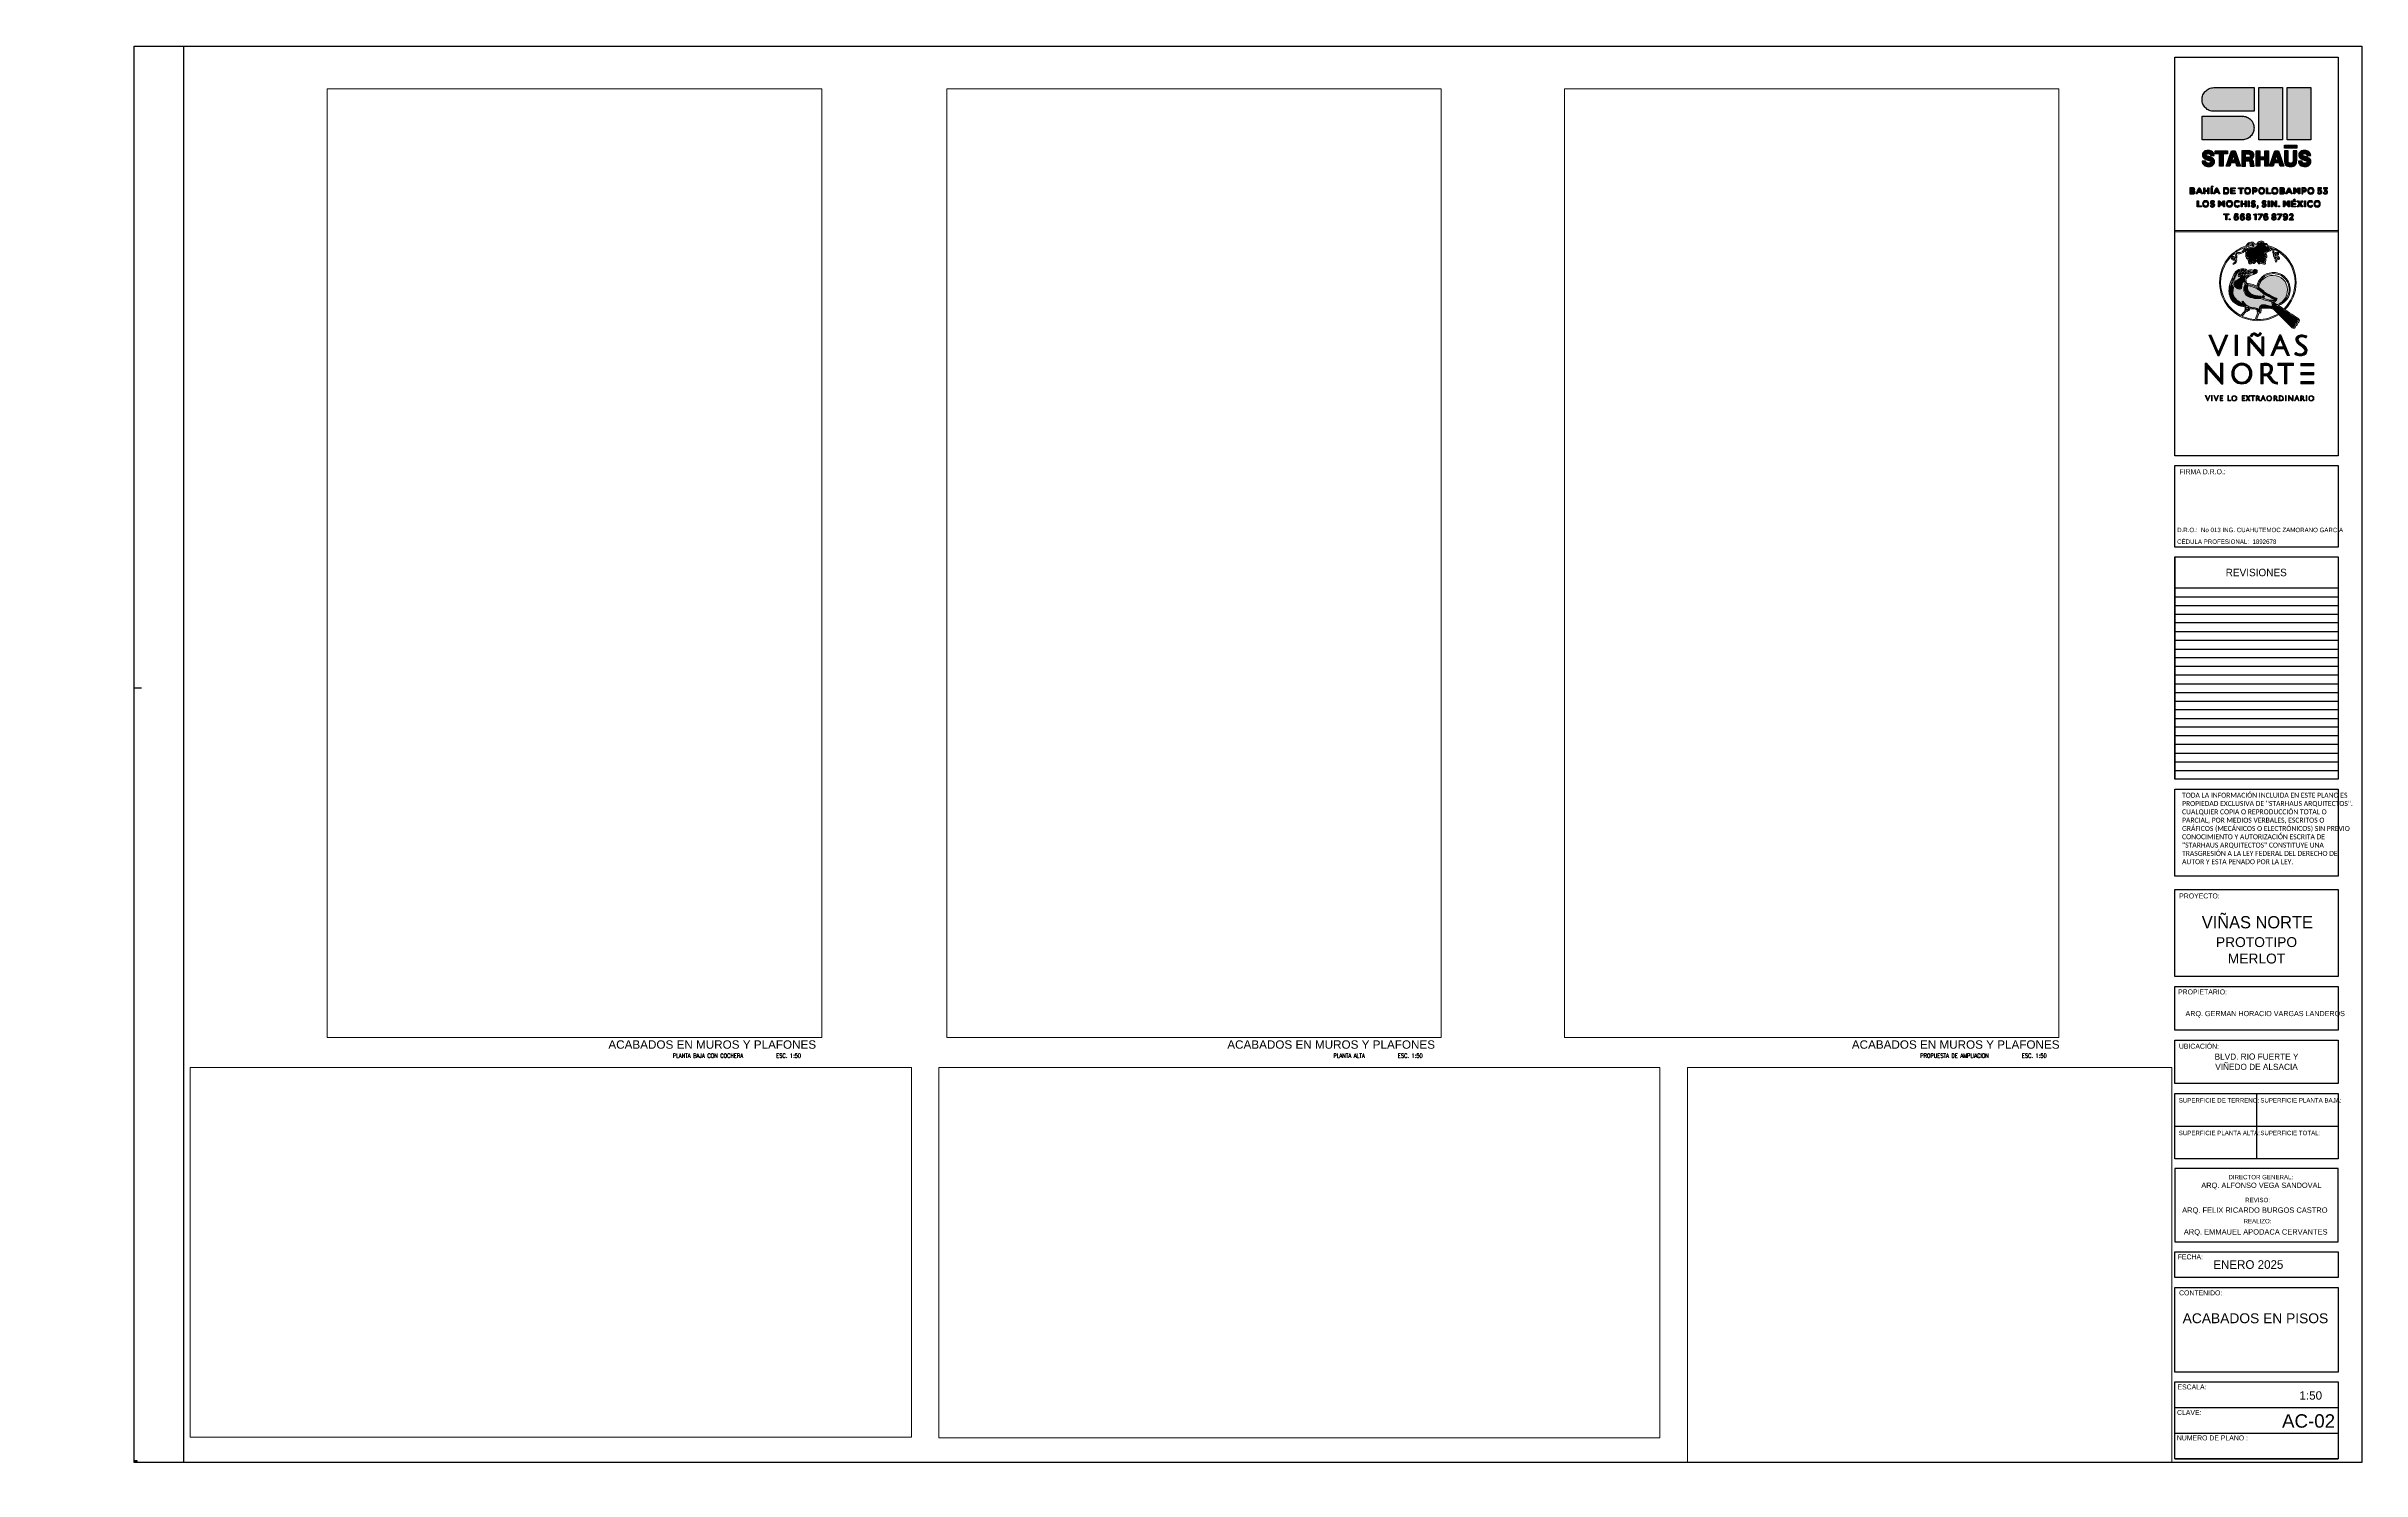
# Paper-space layout 'AC-02 (Pisos)' of a CAD drawing. Header units: metres. Extents: x -36 to 903, y -4 to 574.
import ezdxf
from ezdxf.enums import TextEntityAlignment as Align

# ---------------------------------------------------------------- set-up
doc = ezdxf.new("R2010")
doc.units = ezdxf.units.M
for name, color, linetype in [('A-MRGN', 7, 'Continuous'), ('A-MUR-CALIDAD', 8, 'Continuous'), ('A-TEXTOS', 7, 'Continuous'), ('Solapa Palmas Norte$0$A-MRGN', 8, 'Continuous'), ('Solapa Palmas Norte$0$A-TEXTOS', 8, 'Continuous'), ('Solapa Palmas Norte$0$A-TEXTOS EXT', 8, 'Continuous'), ('Solapa Palmas Norte$0$Capa 1', 8, 'Continuous')]:
    doc.layers.add(name, color=color, linetype=linetype)
doc.layers.add('IE-1_ILUMINACION_COTAS', color=2, linetype='Continuous', lineweight=30)
doc.layers.add('Solapa Palmas Norte$0$Layer 1', color=7, linetype='Continuous', lineweight=0)
doc.styles.add('Solapa Palmas Norte$0$Standard', font='')
doc.styles.get("Standard").update_dxf_attribs({"font": 'arial.ttf'})
doc.styles.get('Solapa Palmas Norte$0$Standard').set_extended_font_data('NewsGoth Lt BT')

# ---------------------------------------------------------------- blocks, each defined once
blk = doc.blocks.new('Solapa Palmas Norte$0$block 8')
h = blk.add_hatch(color=256)
h.dxf.hatch_style = 2
edge = h.paths.add_edge_path()
edge.add_spline(control_points=[(303.5, -217.7), (303.5, -217.7), (293.4, -217.7), (293.4, -217.7), (293.4, -217.7), (283.2, -217.7), (283.2, -217.7), (283.2, -217.7), (273, -217.7), (273, -217.7), (273, -217.7), (262.8, -217.7), (262.8, -217.7), (261.1, -217.7), (259.5, -218.1), (258.1, -218.7), (256.7, -219.3), (255.4, -220.2), (254.3, -221.2), (253.2, -222.3), (252.3, -223.6), (251.7, -225.1), (251.1, -226.5), (250.8, -228.1), (250.8, -229.7), (250.8, -229.7), (250.8, -229.7), (250.8, -229.7), (250.8, -229.7), (250.8, -229.7), (250.8, -229.7), (250.8, -229.7), (250.8, -229.7), (250.8, -229.7), (250.8, -229.7), (250.8, -229.7), (250.8, -229.7), (250.8, -231.4), (251.1, -233), (251.7, -234.4), (252.3, -235.8), (253.2, -237.1), (254.3, -238.2), (255.4, -239.3), (256.7, -240.2), (258.1, -240.8), (259.5, -241.4), (261.1, -241.7), (262.8, -241.7), (262.8, -241.7), (273, -241.7), (273, -241.7), (273, -241.7), (283.2, -241.7), (283.2, -241.7), (283.2, -241.7), (293.4, -241.7), (293.4, -241.7), (293.4, -241.7), (303.5, -241.7), (303.5, -241.7), (303.5, -241.7), (303.5, -235.7), (303.5, -235.7), (303.5, -235.7), (303.5, -229.7), (303.5, -229.7), (303.5, -229.7), (303.5, -223.7), (303.5, -223.7), (303.5, -223.7), (303.5, -217.7), (303.5, -217.7), (303.5, -217.7), (303.5, -217.7), (303.5, -217.7), (303.5, -217.7), (303.5, -217.7), (303.5, -217.7), (303.5, -217.7), (303.5, -217.7), (303.5, -217.7), (303.5, -217.7), (303.5, -217.7), (303.5, -217.7)], knot_values=[0, 0, 0, 0, 1, 1, 1, 2, 2, 2, 3, 3, 3, 4, 4, 4, 5, 5, 5, 6, 6, 6, 7, 7, 7, 8, 8, 8, 9, 9, 9, 10, 10, 10, 11, 11, 11, 12, 12, 12, 13, 13, 13, 14, 14, 14, 15, 15, 15, 16, 16, 16, 17, 17, 17, 18, 18, 18, 19, 19, 19, 20, 20, 20, 21, 21, 21, 22, 22, 22, 23, 23, 23, 24, 24, 24, 25, 25, 25, 26, 26, 26, 27, 27, 27, 28, 28, 28, 28], degree=3, periodic=0)
h = blk.add_hatch(color=256)
h.dxf.hatch_style = 2
edge = h.paths.add_edge_path()
edge.add_spline(control_points=[(332.3, -217.7), (332.3, -217.7), (326.3, -217.7), (326.3, -217.7), (326.3, -217.7), (320.3, -217.7), (320.3, -217.7), (320.3, -217.7), (314.3, -217.7), (314.3, -217.7), (314.3, -217.7), (308.3, -217.7), (308.3, -217.7), (308.3, -217.7), (308.3, -230.9), (308.3, -230.9), (308.3, -230.9), (308.3, -244.1), (308.3, -244.1), (308.3, -244.1), (308.3, -257.3), (308.3, -257.3), (308.3, -257.3), (308.3, -270.5), (308.3, -270.5), (308.3, -270.5), (314.3, -270.5), (314.3, -270.5), (314.3, -270.5), (320.3, -270.5), (320.3, -270.5), (320.3, -270.5), (326.3, -270.5), (326.3, -270.5), (326.3, -270.5), (332.3, -270.5), (332.3, -270.5), (332.3, -270.5), (332.3, -257.3), (332.3, -257.3), (332.3, -257.3), (332.3, -244.1), (332.3, -244.1), (332.3, -244.1), (332.3, -230.9), (332.3, -230.9), (332.3, -230.9), (332.3, -217.7), (332.3, -217.7), (332.3, -217.7), (332.3, -217.7), (332.3, -217.7), (332.3, -217.7), (332.3, -217.7), (332.3, -217.7), (332.3, -217.7), (332.3, -217.7), (332.3, -217.7), (332.3, -217.7), (332.3, -217.7), (332.3, -217.7)], knot_values=[0, 0, 0, 0, 1, 1, 1, 2, 2, 2, 3, 3, 3, 4, 4, 4, 5, 5, 5, 6, 6, 6, 7, 7, 7, 8, 8, 8, 9, 9, 9, 10, 10, 10, 11, 11, 11, 12, 12, 12, 13, 13, 13, 14, 14, 14, 15, 15, 15, 16, 16, 16, 17, 17, 17, 18, 18, 18, 19, 19, 19, 20, 20, 20, 20], degree=3, periodic=0)
h = blk.add_hatch(color=256)
h.dxf.hatch_style = 2
edge = h.paths.add_edge_path()
edge.add_spline(control_points=[(361.1, -217.7), (361.1, -217.7), (355.1, -217.7), (355.1, -217.7), (355.1, -217.7), (349.1, -217.7), (349.1, -217.7), (349.1, -217.7), (343.1, -217.7), (343.1, -217.7), (343.1, -217.7), (337.1, -217.7), (337.1, -217.7), (337.1, -217.7), (337.1, -230.9), (337.1, -230.9), (337.1, -230.9), (337.1, -244.1), (337.1, -244.1), (337.1, -244.1), (337.1, -257.3), (337.1, -257.3), (337.1, -257.3), (337.1, -270.5), (337.1, -270.5), (337.1, -270.5), (343.1, -270.5), (343.1, -270.5), (343.1, -270.5), (349.1, -270.5), (349.1, -270.5), (349.1, -270.5), (355.1, -270.5), (355.1, -270.5), (355.1, -270.5), (361.1, -270.5), (361.1, -270.5), (361.1, -270.5), (361.1, -257.3), (361.1, -257.3), (361.1, -257.3), (361.1, -244.1), (361.1, -244.1), (361.1, -244.1), (361.1, -230.9), (361.1, -230.9), (361.1, -230.9), (361.1, -217.7), (361.1, -217.7), (361.1, -217.7), (361.1, -217.7), (361.1, -217.7), (361.1, -217.7), (361.1, -217.7), (361.1, -217.7), (361.1, -217.7), (361.1, -217.7), (361.1, -217.7), (361.1, -217.7), (361.1, -217.7), (361.1, -217.7)], knot_values=[0, 0, 0, 0, 1, 1, 1, 2, 2, 2, 3, 3, 3, 4, 4, 4, 5, 5, 5, 6, 6, 6, 7, 7, 7, 8, 8, 8, 9, 9, 9, 10, 10, 10, 11, 11, 11, 12, 12, 12, 13, 13, 13, 14, 14, 14, 15, 15, 15, 16, 16, 16, 17, 17, 17, 18, 18, 18, 19, 19, 19, 20, 20, 20, 20], degree=3, periodic=0)
h = blk.add_hatch(color=256)
h.dxf.hatch_style = 2
edge = h.paths.add_edge_path()
edge.add_spline(control_points=[(291.6, -246.5), (291.6, -246.5), (281.4, -246.5), (281.4, -246.5), (281.4, -246.5), (271.2, -246.5), (271.2, -246.5), (271.2, -246.5), (261, -246.5), (261, -246.5), (261, -246.5), (250.8, -246.5), (250.8, -246.5), (250.8, -246.5), (250.8, -252.5), (250.8, -252.5), (250.8, -252.5), (250.8, -258.5), (250.8, -258.5), (250.8, -258.5), (250.8, -264.5), (250.8, -264.5), (250.8, -264.5), (250.8, -270.5), (250.8, -270.5), (250.8, -270.5), (261, -270.5), (261, -270.5), (261, -270.5), (271.2, -270.5), (271.2, -270.5), (271.2, -270.5), (281.4, -270.5), (281.4, -270.5), (281.4, -270.5), (291.6, -270.5), (291.6, -270.5), (293.2, -270.5), (294.8, -270.2), (296.2, -269.6), (297.7, -269), (299, -268.1), (300, -267), (301.1, -265.9), (302, -264.6), (302.6, -263.2), (303.2, -261.8), (303.5, -260.2), (303.5, -258.5), (303.5, -258.5), (303.5, -258.5), (303.5, -258.5), (303.5, -258.5), (303.5, -258.5), (303.5, -258.5), (303.5, -258.5), (303.5, -258.5), (303.5, -258.5), (303.5, -258.5), (303.5, -258.5), (303.5, -258.5), (303.5, -256.9), (303.2, -255.3), (302.6, -253.9), (302, -252.4), (301.1, -251.1), (300, -250), (299, -249), (297.7, -248.1), (296.2, -247.5), (294.8, -246.9), (293.2, -246.5), (291.6, -246.5), (291.6, -246.5), (291.6, -246.5), (291.6, -246.5), (291.6, -246.5), (291.6, -246.5), (291.6, -246.5), (291.6, -246.5), (291.6, -246.5), (291.6, -246.5), (291.6, -246.5), (291.6, -246.5), (291.6, -246.5)], knot_values=[0, 0, 0, 0, 1, 1, 1, 2, 2, 2, 3, 3, 3, 4, 4, 4, 5, 5, 5, 6, 6, 6, 7, 7, 7, 8, 8, 8, 9, 9, 9, 10, 10, 10, 11, 11, 11, 12, 12, 12, 13, 13, 13, 14, 14, 14, 15, 15, 15, 16, 16, 16, 17, 17, 17, 18, 18, 18, 19, 19, 19, 20, 20, 20, 21, 21, 21, 22, 22, 22, 23, 23, 23, 24, 24, 24, 25, 25, 25, 26, 26, 26, 27, 27, 27, 28, 28, 28, 28], degree=3, periodic=0)
h = blk.add_hatch(color=256)
h.dxf.hatch_style = 2
edge = h.paths.add_edge_path()
edge.add_spline(control_points=[(263.4, -292.7), (263.4, -293.4), (263.3, -294.1), (263, -294.7), (262.8, -295.3), (262.4, -295.8), (261.9, -296.3), (261.4, -296.7), (260.8, -297), (260.1, -297.3), (259.3, -297.5), (258.5, -297.6), (257.6, -297.6), (256.6, -297.6), (255.7, -297.5), (254.9, -297.2), (254.1, -297), (253.4, -296.6), (252.8, -296.2), (252.2, -295.7), (251.7, -295.1), (251.4, -294.4), (251, -293.8), (250.8, -293), (250.8, -292.1), (250.8, -292.1), (251.8, -292.1), (251.8, -292.1), (251.8, -292.1), (252.7, -292.1), (252.7, -292.1), (252.7, -292.1), (253.6, -292.1), (253.6, -292.1), (253.6, -292.1), (254.6, -292.1), (254.6, -292.1), (254.6, -292.5), (254.6, -292.9), (254.8, -293.2), (255, -293.5), (255.2, -293.7), (255.5, -293.9), (255.7, -294.1), (256.1, -294.2), (256.4, -294.3), (256.8, -294.4), (257.2, -294.4), (257.6, -294.4), (257.9, -294.4), (258.2, -294.4), (258.5, -294.3), (258.8, -294.2), (259, -294.1), (259.2, -294), (259.3, -293.9), (259.5, -293.7), (259.6, -293.6), (259.7, -293.4), (259.7, -293.2), (259.7, -293), (259.7, -292.7), (259.6, -292.5), (259.4, -292.3), (259.3, -292.1), (259, -291.9), (258.7, -291.7), (258.3, -291.6), (257.9, -291.4), (257.5, -291.3), (257, -291.2), (256.6, -291), (256, -290.9), (255.4, -290.7), (254.8, -290.4), (254.2, -290.2), (253.6, -289.9), (253.1, -289.6), (252.7, -289.2), (252.2, -288.9), (251.9, -288.4), (251.6, -287.9), (251.4, -287.4), (251.3, -286.8), (251.3, -286), (251.3, -285.2), (251.4, -284.5), (251.7, -283.9), (252, -283.3), (252.4, -282.8), (252.9, -282.4), (253.4, -282), (254, -281.7), (254.7, -281.6), (255.4, -281.4), (256.2, -281.3), (257, -281.3), (257.8, -281.3), (258.6, -281.4), (259.4, -281.7), (260.1, -281.9), (260.8, -282.2), (261.4, -282.7), (261.9, -283.1), (262.4, -283.6), (262.7, -284.3), (263, -284.9), (263.2, -285.6), (263.2, -286.4), (263.2, -286.4), (262.3, -286.4), (262.3, -286.4), (262.3, -286.4), (261.4, -286.4), (261.4, -286.4), (261.4, -286.4), (260.4, -286.4), (260.4, -286.4), (260.4, -286.4), (259.5, -286.4), (259.5, -286.4), (259.5, -286.1), (259.4, -285.8), (259.2, -285.6), (259.1, -285.4), (258.9, -285.2), (258.7, -285), (258.5, -284.8), (258.2, -284.7), (257.9, -284.6), (257.6, -284.6), (257.3, -284.5), (257, -284.5), (256.7, -284.5), (256.4, -284.5), (256.2, -284.6), (255.9, -284.6), (255.7, -284.7), (255.6, -284.8), (255.4, -284.9), (255.2, -285), (255.1, -285.2), (255, -285.3), (255, -285.5), (255, -285.8), (255, -286), (255, -286.2), (255.2, -286.4), (255.3, -286.5), (255.4, -286.7), (255.7, -286.8), (255.9, -286.9), (256.2, -287.1), (256.5, -287.2), (256.9, -287.3), (257.3, -287.4), (257.8, -287.6), (258.5, -287.8), (259.2, -288), (259.8, -288.2), (260.5, -288.5), (261.1, -288.8), (261.7, -289.2), (262.2, -289.5), (262.6, -290), (262.9, -290.6), (263.3, -291.1), (263.4, -291.8), (263.4, -292.7)], knot_values=[0, 0, 0, 0, 1, 1, 1, 2, 2, 2, 3, 3, 3, 4, 4, 4, 5, 5, 5, 6, 6, 6, 7, 7, 7, 8, 8, 8, 9, 9, 9, 10, 10, 10, 11, 11, 11, 12, 12, 12, 13, 13, 13, 14, 14, 14, 15, 15, 15, 16, 16, 16, 17, 17, 17, 18, 18, 18, 19, 19, 19, 20, 20, 20, 21, 21, 21, 22, 22, 22, 23, 23, 23, 24, 24, 24, 25, 25, 25, 26, 26, 26, 27, 27, 27, 28, 28, 28, 29, 29, 29, 30, 30, 30, 31, 31, 31, 32, 32, 32, 33, 33, 33, 34, 34, 34, 35, 35, 35, 36, 36, 36, 37, 37, 37, 38, 38, 38, 39, 39, 39, 40, 40, 40, 41, 41, 41, 42, 42, 42, 43, 43, 43, 44, 44, 44, 45, 45, 45, 46, 46, 46, 47, 47, 47, 48, 48, 48, 49, 49, 49, 50, 50, 50, 51, 51, 51, 52, 52, 52, 53, 53, 53, 54, 54, 54, 55, 55, 55, 56, 56, 56, 56], degree=3, periodic=0)
h = blk.add_hatch(color=256)
h.dxf.hatch_style = 2
h.paths.add_polyline_path([(334.4, -278.9), (334.4, -278.1), (334.4, -277.4), (334.4, -276.7), (334.4, -276), (337.5, -276), (340.6, -276), (343.7, -276), (346.8, -276), (346.8, -276.7), (346.8, -277.4), (346.8, -278.1), (346.8, -278.9), (343.7, -278.9), (340.6, -278.9), (337.5, -278.9)])
h = blk.add_hatch(color=256)
h.dxf.hatch_style = 2
edge = h.paths.add_edge_path()
edge.add_spline(control_points=[(361.1, -292.7), (361.1, -293.4), (360.9, -294.1), (360.7, -294.7), (360.4, -295.3), (360, -295.8), (359.5, -296.3), (359, -296.7), (358.4, -297), (357.7, -297.3), (357, -297.5), (356.1, -297.6), (355.2, -297.6), (354.3, -297.6), (353.4, -297.5), (352.5, -297.2), (351.7, -297), (351, -296.6), (350.4, -296.2), (349.8, -295.7), (349.3, -295.1), (349, -294.4), (348.7, -293.8), (348.5, -293), (348.5, -292.1), (348.5, -292.1), (349.4, -292.1), (349.4, -292.1), (349.4, -292.1), (350.3, -292.1), (350.3, -292.1), (350.3, -292.1), (351.3, -292.1), (351.3, -292.1), (351.3, -292.1), (352.2, -292.1), (352.2, -292.1), (352.2, -292.5), (352.3, -292.9), (352.4, -293.2), (352.6, -293.5), (352.8, -293.7), (353.1, -293.9), (353.4, -294.1), (353.7, -294.2), (354, -294.3), (354.4, -294.4), (354.8, -294.4), (355.2, -294.4), (355.6, -294.4), (355.9, -294.4), (356.1, -294.3), (356.4, -294.2), (356.6, -294.1), (356.8, -294), (357, -293.9), (357.1, -293.7), (357.2, -293.6), (357.3, -293.4), (357.3, -293.2), (357.3, -293), (357.3, -292.7), (357.2, -292.5), (357.1, -292.3), (356.9, -292.1), (356.6, -291.9), (356.3, -291.7), (356, -291.6), (355.6, -291.4), (355.1, -291.3), (354.7, -291.2), (354.2, -291), (353.7, -290.9), (353, -290.7), (352.4, -290.4), (351.8, -290.2), (351.3, -289.9), (350.8, -289.6), (350.3, -289.2), (349.9, -288.9), (349.5, -288.4), (349.3, -287.9), (349, -287.4), (348.9, -286.8), (348.9, -286), (348.9, -285.2), (349, -284.5), (349.3, -283.9), (349.6, -283.3), (350, -282.8), (350.5, -282.4), (351.1, -282), (351.7, -281.7), (352.4, -281.6), (353, -281.4), (353.8, -281.3), (354.6, -281.3), (355.5, -281.3), (356.3, -281.4), (357, -281.7), (357.8, -281.9), (358.4, -282.2), (359, -282.7), (359.5, -283.1), (360, -283.6), (360.3, -284.3), (360.7, -284.9), (360.8, -285.6), (360.9, -286.4), (360.9, -286.4), (359.9, -286.4), (359.9, -286.4), (359.9, -286.4), (359, -286.4), (359, -286.4), (359, -286.4), (358.1, -286.4), (358.1, -286.4), (358.1, -286.4), (357.1, -286.4), (357.1, -286.4), (357.1, -286.1), (357, -285.8), (356.9, -285.6), (356.7, -285.4), (356.6, -285.2), (356.3, -285), (356.1, -284.8), (355.9, -284.7), (355.6, -284.6), (355.3, -284.6), (355, -284.5), (354.6, -284.5), (354.3, -284.5), (354.1, -284.5), (353.8, -284.6), (353.6, -284.6), (353.4, -284.7), (353.2, -284.8), (353, -284.9), (352.9, -285), (352.8, -285.2), (352.7, -285.3), (352.6, -285.5), (352.6, -285.8), (352.6, -286), (352.7, -286.2), (352.8, -286.4), (352.9, -286.5), (353.1, -286.7), (353.3, -286.8), (353.5, -286.9), (353.8, -287.1), (354.2, -287.2), (354.5, -287.3), (354.9, -287.4), (355.4, -287.6), (356.1, -287.8), (356.8, -288), (357.5, -288.2), (358.1, -288.5), (358.8, -288.8), (359.3, -289.2), (359.8, -289.5), (360.3, -290), (360.6, -290.6), (360.9, -291.1), (361.1, -291.8), (361.1, -292.7)], knot_values=[0, 0, 0, 0, 1, 1, 1, 2, 2, 2, 3, 3, 3, 4, 4, 4, 5, 5, 5, 6, 6, 6, 7, 7, 7, 8, 8, 8, 9, 9, 9, 10, 10, 10, 11, 11, 11, 12, 12, 12, 13, 13, 13, 14, 14, 14, 15, 15, 15, 16, 16, 16, 17, 17, 17, 18, 18, 18, 19, 19, 19, 20, 20, 20, 21, 21, 21, 22, 22, 22, 23, 23, 23, 24, 24, 24, 25, 25, 25, 26, 26, 26, 27, 27, 27, 28, 28, 28, 29, 29, 29, 30, 30, 30, 31, 31, 31, 32, 32, 32, 33, 33, 33, 34, 34, 34, 35, 35, 35, 36, 36, 36, 37, 37, 37, 38, 38, 38, 39, 39, 39, 40, 40, 40, 41, 41, 41, 42, 42, 42, 43, 43, 43, 44, 44, 44, 45, 45, 45, 46, 46, 46, 47, 47, 47, 48, 48, 48, 49, 49, 49, 50, 50, 50, 51, 51, 51, 52, 52, 52, 53, 53, 53, 54, 54, 54, 55, 55, 55, 56, 56, 56, 56], degree=3, periodic=0)
h = blk.add_hatch(color=256)
h.dxf.hatch_style = 2
h.paths.add_polyline_path([(268.5, -284.9), (267.4, -284.9), (266.3, -284.9), (265.2, -284.9), (264.2, -284.9), (264.2, -284.1), (264.2, -283.3), (264.2, -282.5), (264.2, -281.7), (267.2, -281.7), (270.3, -281.7), (273.4, -281.7), (276.5, -281.7), (276.5, -282.5), (276.5, -283.3), (276.5, -284.1), (276.5, -284.9), (275.4, -284.9), (274.3, -284.9), (273.3, -284.9), (272.2, -284.9), (272.2, -288), (272.2, -291.1), (272.2, -294.2), (272.2, -297.3), (271.3, -297.3), (270.3, -297.3), (269.4, -297.3), (268.5, -297.3), (268.5, -294.2), (268.5, -291.1), (268.5, -288)])
h = blk.add_hatch(color=256)
h.dxf.hatch_style = 2
h.paths.add_polyline_path([(280, -294), (279.8, -294.8), (279.5, -295.6), (279.3, -296.4), (279.1, -297.3), (278.1, -297.3), (277.2, -297.3), (276.3, -297.3), (275.3, -297.3), (276.7, -293.4), (278, -289.5), (279.4, -285.6), (280.7, -281.7), (281.6, -281.7), (282.6, -281.7), (283.5, -281.7), (284.4, -281.7), (285.8, -285.6), (287.1, -289.5), (288.4, -293.4), (289.8, -297.3), (288.8, -297.3), (287.9, -297.3), (287, -297.3), (286, -297.3), (285.8, -296.4), (285.6, -295.6), (285.3, -294.8), (285.1, -294), (283.8, -294), (282.6, -294), (281.3, -294)])
h.paths.add_polyline_path([(284.3, -291), (283.8, -289.6), (283.4, -288.1), (283, -286.7), (282.6, -285.3), (282.6, -285.3), (282.6, -285.3), (282.6, -285.3), (282.6, -285.3), (282.1, -286.7), (281.7, -288.1), (281.3, -289.6), (280.9, -291), (281.7, -291), (282.6, -291), (283.4, -291)])
h = blk.add_hatch(color=256)
h.dxf.hatch_style = 2
edge = h.paths.add_edge_path()
edge.add_spline(control_points=[(291.2, -281.7), (291.2, -281.7), (293, -281.7), (293, -281.7), (293, -281.7), (294.7, -281.7), (294.7, -281.7), (294.7, -281.7), (296.4, -281.7), (296.4, -281.7), (296.4, -281.7), (298.2, -281.7), (298.2, -281.7), (299, -281.7), (299.8, -281.8), (300.4, -281.9), (301, -282.1), (301.6, -282.4), (302.1, -282.8), (302.5, -283.2), (302.9, -283.7), (303.1, -284.2), (303.3, -284.8), (303.5, -285.5), (303.5, -286.2), (303.5, -286.7), (303.4, -287.2), (303.3, -287.6), (303.1, -288), (302.9, -288.4), (302.7, -288.7), (302.4, -289), (302.1, -289.3), (301.7, -289.5), (301.3, -289.7), (300.9, -289.9), (300.5, -290), (300.5, -290), (300.5, -290), (300.5, -290), (300.5, -290), (300.5, -290), (300.5, -290), (300.5, -290), (300.5, -290), (300.5, -290), (300.5, -290), (300.5, -290.1), (300.5, -290.1), (301.4, -290.2), (302, -290.7), (302.4, -291.4), (302.8, -292.1), (303, -292.9), (303.1, -293.7), (303.3, -294.5), (303.3, -295.3), (303.3, -295.9), (303.4, -296.5), (303.5, -297), (303.7, -297), (303.7, -297), (303.7, -297.1), (303.7, -297.1), (303.7, -297.1), (303.7, -297.1), (303.7, -297.1), (303.7, -297.1), (303.7, -297.2), (303.7, -297.2), (303.7, -297.2), (303.7, -297.3), (303.7, -297.3), (303.7, -297.3), (302.7, -297.3), (302.7, -297.3), (302.7, -297.3), (301.7, -297.3), (301.7, -297.3), (301.7, -297.3), (300.8, -297.3), (300.8, -297.3), (300.8, -297.3), (299.8, -297.3), (299.8, -297.3), (299.6, -297.1), (299.6, -296.7), (299.5, -296.1), (299.5, -295.6), (299.5, -294.9), (299.4, -294.3), (299.4, -293.7), (299.2, -293), (298.9, -292.6), (298.6, -292.1), (298, -291.8), (297.3, -291.8), (297.3, -291.8), (296.7, -291.8), (296.7, -291.8), (296.7, -291.8), (296.1, -291.8), (296.1, -291.8), (296.1, -291.8), (295.5, -291.8), (295.5, -291.8), (295.5, -291.8), (294.9, -291.8), (294.9, -291.8), (294.9, -291.8), (294.9, -293.2), (294.9, -293.2), (294.9, -293.2), (294.9, -294.5), (294.9, -294.5), (294.9, -294.5), (294.9, -295.9), (294.9, -295.9), (294.9, -295.9), (294.9, -297.3), (294.9, -297.3), (294.9, -297.3), (294, -297.3), (294, -297.3), (294, -297.3), (293.1, -297.3), (293.1, -297.3), (293.1, -297.3), (292.1, -297.3), (292.1, -297.3), (292.1, -297.3), (291.2, -297.3), (291.2, -297.3), (291.2, -297.3), (291.2, -293.4), (291.2, -293.4), (291.2, -293.4), (291.2, -289.5), (291.2, -289.5), (291.2, -289.5), (291.2, -285.6), (291.2, -285.6), (291.2, -285.6), (291.2, -281.7), (291.2, -281.7)], knot_values=[0, 0, 0, 0, 1, 1, 1, 2, 2, 2, 3, 3, 3, 4, 4, 4, 5, 5, 5, 6, 6, 6, 7, 7, 7, 8, 8, 8, 9, 9, 9, 10, 10, 10, 11, 11, 11, 12, 12, 12, 13, 13, 13, 14, 14, 14, 15, 15, 15, 16, 16, 16, 17, 17, 17, 18, 18, 18, 19, 19, 19, 20, 20, 20, 21, 21, 21, 22, 22, 22, 23, 23, 23, 24, 24, 24, 25, 25, 25, 26, 26, 26, 27, 27, 27, 28, 28, 28, 29, 29, 29, 30, 30, 30, 31, 31, 31, 32, 32, 32, 33, 33, 33, 34, 34, 34, 35, 35, 35, 36, 36, 36, 37, 37, 37, 38, 38, 38, 39, 39, 39, 40, 40, 40, 41, 41, 41, 42, 42, 42, 43, 43, 43, 44, 44, 44, 45, 45, 45, 46, 46, 46, 47, 47, 47, 48, 48, 48, 48], degree=3, periodic=0)
edge = h.paths.add_edge_path()
edge.add_spline(control_points=[(294.9, -288.6), (294.9, -288.6), (295.6, -288.6), (295.6, -288.6), (295.6, -288.6), (296.2, -288.6), (296.2, -288.6), (296.2, -288.6), (296.8, -288.6), (296.8, -288.6), (296.8, -288.6), (297.5, -288.6), (297.5, -288.6), (297.8, -288.6), (298.2, -288.6), (298.4, -288.5), (298.7, -288.4), (299, -288.3), (299.2, -288.2), (299.4, -288), (299.5, -287.8), (299.6, -287.6), (299.7, -287.3), (299.7, -287.1), (299.7, -286.7), (299.7, -286.4), (299.7, -286.1), (299.6, -285.9), (299.5, -285.7), (299.4, -285.5), (299.2, -285.3), (299, -285.2), (298.7, -285), (298.4, -285), (298.2, -284.9), (297.8, -284.9), (297.5, -284.9), (297.5, -284.9), (296.8, -284.9), (296.8, -284.9), (296.8, -284.9), (296.2, -284.9), (296.2, -284.9), (296.2, -284.9), (295.6, -284.9), (295.6, -284.9), (295.6, -284.9), (294.9, -284.9), (294.9, -284.9), (294.9, -284.9), (294.9, -285.8), (294.9, -285.8), (294.9, -285.8), (294.9, -286.7), (294.9, -286.7), (294.9, -286.7), (294.9, -287.7), (294.9, -287.7), (294.9, -287.7), (294.9, -288.6), (294.9, -288.6)], knot_values=[0, 0, 0, 0, 1, 1, 1, 2, 2, 2, 3, 3, 3, 4, 4, 4, 5, 5, 5, 6, 6, 6, 7, 7, 7, 8, 8, 8, 9, 9, 9, 10, 10, 10, 11, 11, 11, 12, 12, 12, 13, 13, 13, 14, 14, 14, 15, 15, 15, 16, 16, 16, 17, 17, 17, 18, 18, 18, 19, 19, 19, 20, 20, 20, 20], degree=3, periodic=0)
h = blk.add_hatch(color=256)
h.dxf.hatch_style = 2
h.paths.add_polyline_path([(309.2, -281.7), (309.2, -283.2), (309.2, -284.7), (309.2, -286.2), (309.2, -287.8), (310.5, -287.8), (311.8, -287.8), (313, -287.8), (314.3, -287.8), (314.3, -286.2), (314.3, -284.7), (314.3, -283.2), (314.3, -281.7), (315.2, -281.7), (316.2, -281.7), (317.1, -281.7), (318, -281.7), (318, -285.6), (318, -289.5), (318, -293.4), (318, -297.3), (317.1, -297.3), (316.2, -297.3), (315.2, -297.3), (314.3, -297.3), (314.3, -295.7), (314.3, -294.1), (314.3, -292.5), (314.3, -291), (313, -291), (311.8, -291), (310.5, -291), (309.2, -291), (309.2, -292.5), (309.2, -294.1), (309.2, -295.7), (309.2, -297.3), (308.3, -297.3), (307.4, -297.3), (306.4, -297.3), (305.5, -297.3), (305.5, -293.4), (305.5, -289.5), (305.5, -285.6), (305.5, -281.7), (306.4, -281.7), (307.4, -281.7), (308.3, -281.7)])
h = blk.add_hatch(color=256)
h.dxf.hatch_style = 2
h.paths.add_polyline_path([(323.9, -294), (323.7, -294.8), (323.4, -295.6), (323.2, -296.4), (322.9, -297.3), (322, -297.3), (321.1, -297.3), (320.2, -297.3), (319.2, -297.3), (320.6, -293.4), (321.9, -289.5), (323.2, -285.6), (324.6, -281.7), (325.5, -281.7), (326.4, -281.7), (327.4, -281.7), (328.3, -281.7), (329.6, -285.6), (331, -289.5), (332.3, -293.4), (333.6, -297.3), (332.7, -297.3), (331.8, -297.3), (330.9, -297.3), (329.9, -297.3), (329.7, -296.4), (329.4, -295.6), (329.2, -294.8), (329, -294), (327.7, -294), (326.4, -294), (325.2, -294)])
h.paths.add_polyline_path([(328.1, -291), (327.7, -289.6), (327.3, -288.1), (326.9, -286.7), (326.5, -285.3), (326.5, -285.3), (326.4, -285.3), (326.4, -285.3), (326.4, -285.3), (326, -286.7), (325.6, -288.1), (325.2, -289.6), (324.7, -291), (325.6, -291), (326.4, -291), (327.3, -291)])
h = blk.add_hatch(color=256)
h.dxf.hatch_style = 2
edge = h.paths.add_edge_path()
edge.add_spline(control_points=[(340.6, -297.6), (339.4, -297.6), (338.5, -297.5), (337.7, -297.2), (336.9, -297), (336.3, -296.6), (335.8, -296.1), (335.3, -295.6), (334.9, -294.9), (334.7, -294.2), (334.5, -293.5), (334.4, -292.6), (334.4, -291.6), (334.4, -291.6), (334.4, -289.1), (334.4, -289.1), (334.4, -289.1), (334.4, -286.6), (334.4, -286.6), (334.4, -286.6), (334.4, -284.1), (334.4, -284.1), (334.4, -284.1), (334.4, -281.7), (334.4, -281.7), (334.4, -281.7), (335.3, -281.7), (335.3, -281.7), (335.3, -281.7), (336.2, -281.7), (336.2, -281.7), (336.2, -281.7), (337.2, -281.7), (337.2, -281.7), (337.2, -281.7), (338.1, -281.7), (338.1, -281.7), (338.1, -281.7), (338.1, -284.1), (338.1, -284.1), (338.1, -284.1), (338.1, -286.6), (338.1, -286.6), (338.1, -286.6), (338.1, -289.1), (338.1, -289.1), (338.1, -289.1), (338.1, -291.6), (338.1, -291.6), (338.1, -292.1), (338.1, -292.6), (338.2, -292.9), (338.3, -293.3), (338.5, -293.5), (338.7, -293.8), (338.9, -294), (339.2, -294.1), (339.5, -294.2), (339.8, -294.3), (340.1, -294.4), (340.6, -294.4), (341, -294.4), (341.3, -294.3), (341.6, -294.2), (341.9, -294.1), (342.2, -294), (342.4, -293.8), (342.6, -293.5), (342.8, -293.3), (342.9, -292.9), (343, -292.6), (343, -292.1), (343, -291.6), (343, -291.6), (343, -289.1), (343, -289.1), (343, -289.1), (343, -286.6), (343, -286.6), (343, -286.6), (343, -284.1), (343, -284.1), (343, -284.1), (343, -281.7), (343, -281.7), (343, -281.7), (343.9, -281.7), (343.9, -281.7), (343.9, -281.7), (344.9, -281.7), (344.9, -281.7), (344.9, -281.7), (345.8, -281.7), (345.8, -281.7), (345.8, -281.7), (346.7, -281.7), (346.7, -281.7), (346.7, -281.7), (346.7, -284.1), (346.7, -284.1), (346.7, -284.1), (346.7, -286.6), (346.7, -286.6), (346.7, -286.6), (346.7, -289.1), (346.7, -289.1), (346.7, -289.1), (346.7, -291.6), (346.7, -291.6), (346.7, -292.6), (346.6, -293.5), (346.4, -294.2), (346.2, -294.9), (345.8, -295.6), (345.3, -296.1), (344.8, -296.6), (344.2, -297), (343.4, -297.2), (342.6, -297.5), (341.7, -297.6), (340.6, -297.6)], knot_values=[0, 0, 0, 0, 1, 1, 1, 2, 2, 2, 3, 3, 3, 4, 4, 4, 5, 5, 5, 6, 6, 6, 7, 7, 7, 8, 8, 8, 9, 9, 9, 10, 10, 10, 11, 11, 11, 12, 12, 12, 13, 13, 13, 14, 14, 14, 15, 15, 15, 16, 16, 16, 17, 17, 17, 18, 18, 18, 19, 19, 19, 20, 20, 20, 21, 21, 21, 22, 22, 22, 23, 23, 23, 24, 24, 24, 25, 25, 25, 26, 26, 26, 27, 27, 27, 28, 28, 28, 29, 29, 29, 30, 30, 30, 31, 31, 31, 32, 32, 32, 33, 33, 33, 34, 34, 34, 35, 35, 35, 36, 36, 36, 37, 37, 37, 38, 38, 38, 39, 39, 39, 40, 40, 40, 40], degree=3, periodic=0)
for points in [[(330.7, -219.4), (330.7, -219.4)], [(359.5, -219.4), (359.5, -219.4)], [(291.6, -248.2), (291.6, -248.2)], [(334.4, -278.9), (334.4, -278.1), (334.4, -277.4), (334.4, -276.7), (334.4, -276), (337.5, -276), (340.6, -276), (343.7, -276), (346.8, -276), (346.8, -276.7), (346.8, -277.4), (346.8, -278.1), (346.8, -278.9), (343.7, -278.9), (340.6, -278.9), (337.5, -278.9), (334.4, -278.9)], [(268.5, -284.9), (267.4, -284.9), (266.3, -284.9), (265.2, -284.9), (264.2, -284.9), (264.2, -284.1), (264.2, -283.3), (264.2, -282.5), (264.2, -281.7), (267.2, -281.7), (270.3, -281.7), (273.4, -281.7), (276.5, -281.7), (276.5, -282.5), (276.5, -283.3), (276.5, -284.1), (276.5, -284.9), (275.4, -284.9), (274.3, -284.9), (273.3, -284.9), (272.2, -284.9), (272.2, -288), (272.2, -291.1), (272.2, -294.2), (272.2, -297.3), (271.3, -297.3), (270.3, -297.3), (269.4, -297.3), (268.5, -297.3), (268.5, -294.2), (268.5, -291.1), (268.5, -288), (268.5, -284.9)], [(280, -294), (279.8, -294.8), (279.5, -295.6), (279.3, -296.4), (279.1, -297.3), (278.1, -297.3), (277.2, -297.3), (276.3, -297.3), (275.3, -297.3), (276.7, -293.4), (278, -289.5), (279.4, -285.6), (280.7, -281.7), (281.6, -281.7), (282.6, -281.7), (283.5, -281.7), (284.4, -281.7), (285.8, -285.6), (287.1, -289.5), (288.4, -293.4), (289.8, -297.3), (288.8, -297.3), (287.9, -297.3), (287, -297.3), (286, -297.3), (285.8, -296.4), (285.6, -295.6), (285.3, -294.8), (285.1, -294), (283.8, -294), (282.6, -294), (281.3, -294), (280, -294)], [(284.3, -291), (283.8, -289.6), (283.4, -288.1), (283, -286.7), (282.6, -285.3), (282.6, -285.3), (282.6, -285.3), (282.6, -285.3), (282.6, -285.3), (282.1, -286.7), (281.7, -288.1), (281.3, -289.6), (280.9, -291), (281.7, -291), (282.6, -291), (283.4, -291), (284.3, -291)], [(309.2, -281.7), (309.2, -283.2), (309.2, -284.7), (309.2, -286.2), (309.2, -287.8), (310.5, -287.8), (311.8, -287.8), (313, -287.8), (314.3, -287.8), (314.3, -286.2), (314.3, -284.7), (314.3, -283.2), (314.3, -281.7), (315.2, -281.7), (316.2, -281.7), (317.1, -281.7), (318, -281.7), (318, -285.6), (318, -289.5), (318, -293.4), (318, -297.3), (317.1, -297.3), (316.2, -297.3), (315.2, -297.3), (314.3, -297.3), (314.3, -295.7), (314.3, -294.1), (314.3, -292.5), (314.3, -291), (313, -291), (311.8, -291), (310.5, -291), (309.2, -291), (309.2, -292.5), (309.2, -294.1), (309.2, -295.7), (309.2, -297.3), (308.3, -297.3), (307.4, -297.3), (306.4, -297.3), (305.5, -297.3), (305.5, -293.4), (305.5, -289.5), (305.5, -285.6), (305.5, -281.7), (306.4, -281.7), (307.4, -281.7), (308.3, -281.7), (309.2, -281.7)], [(323.9, -294), (323.7, -294.8), (323.4, -295.6), (323.2, -296.4), (322.9, -297.3), (322, -297.3), (321.1, -297.3), (320.2, -297.3), (319.2, -297.3), (320.6, -293.4), (321.9, -289.5), (323.2, -285.6), (324.6, -281.7), (325.5, -281.7), (326.4, -281.7), (327.4, -281.7), (328.3, -281.7), (329.6, -285.6), (331, -289.5), (332.3, -293.4), (333.6, -297.3), (332.7, -297.3), (331.8, -297.3), (330.9, -297.3), (329.9, -297.3), (329.7, -296.4), (329.4, -295.6), (329.2, -294.8), (329, -294), (327.7, -294), (326.4, -294), (325.2, -294), (323.9, -294)], [(328.1, -291), (327.7, -289.6), (327.3, -288.1), (326.9, -286.7), (326.5, -285.3), (326.5, -285.3), (326.4, -285.3), (326.4, -285.3), (326.4, -285.3), (326, -286.7), (325.6, -288.1), (325.2, -289.6), (324.7, -291), (325.6, -291), (326.4, -291), (327.3, -291), (328.1, -291)]]:
    blk.add_lwpolyline(points)
for points, knots in [([(303.5, -217.7), (303.5, -217.7), (293.4, -217.7), (293.4, -217.7), (293.4, -217.7), (283.2, -217.7), (283.2, -217.7), (283.2, -217.7), (273, -217.7), (273, -217.7), (273, -217.7), (262.8, -217.7), (262.8, -217.7), (261.1, -217.7), (259.5, -218.1), (258.1, -218.7), (256.7, -219.3), (255.4, -220.2), (254.3, -221.2), (253.2, -222.3), (252.3, -223.6), (251.7, -225.1), (251.1, -226.5), (250.8, -228.1), (250.8, -229.7), (250.8, -229.7), (250.8, -229.7), (250.8, -229.7), (250.8, -229.7), (250.8, -229.7), (250.8, -229.7), (250.8, -229.7), (250.8, -229.7), (250.8, -229.7), (250.8, -229.7), (250.8, -229.7), (250.8, -229.7), (250.8, -231.4), (251.1, -233), (251.7, -234.4), (252.3, -235.8), (253.2, -237.1), (254.3, -238.2), (255.4, -239.3), (256.7, -240.2), (258.1, -240.8), (259.5, -241.4), (261.1, -241.7), (262.8, -241.7), (262.8, -241.7), (273, -241.7), (273, -241.7), (273, -241.7), (283.2, -241.7), (283.2, -241.7), (283.2, -241.7), (293.4, -241.7), (293.4, -241.7), (293.4, -241.7), (303.5, -241.7), (303.5, -241.7), (303.5, -241.7), (303.5, -235.7), (303.5, -235.7), (303.5, -235.7), (303.5, -229.7), (303.5, -229.7), (303.5, -229.7), (303.5, -223.7), (303.5, -223.7), (303.5, -223.7), (303.5, -217.7), (303.5, -217.7), (303.5, -217.7), (303.5, -217.7), (303.5, -217.7), (303.5, -217.7), (303.5, -217.7), (303.5, -217.7), (303.5, -217.7), (303.5, -217.7), (303.5, -217.7), (303.5, -217.7), (303.5, -217.7), (303.5, -217.7)], [0, 0, 0, 0, 1, 1, 1, 2, 2, 2, 3, 3, 3, 4, 4, 4, 5, 5, 5, 6, 6, 6, 7, 7, 7, 8, 8, 8, 9, 9, 9, 10, 10, 10, 11, 11, 11, 12, 12, 12, 13, 13, 13, 14, 14, 14, 15, 15, 15, 16, 16, 16, 17, 17, 17, 18, 18, 18, 19, 19, 19, 20, 20, 20, 21, 21, 21, 22, 22, 22, 23, 23, 23, 24, 24, 24, 25, 25, 25, 26, 26, 26, 27, 27, 27, 28, 28, 28, 28]), ([(332.3, -217.7), (332.3, -217.7), (326.3, -217.7), (326.3, -217.7), (326.3, -217.7), (320.3, -217.7), (320.3, -217.7), (320.3, -217.7), (314.3, -217.7), (314.3, -217.7), (314.3, -217.7), (308.3, -217.7), (308.3, -217.7), (308.3, -217.7), (308.3, -230.9), (308.3, -230.9), (308.3, -230.9), (308.3, -244.1), (308.3, -244.1), (308.3, -244.1), (308.3, -257.3), (308.3, -257.3), (308.3, -257.3), (308.3, -270.5), (308.3, -270.5), (308.3, -270.5), (314.3, -270.5), (314.3, -270.5), (314.3, -270.5), (320.3, -270.5), (320.3, -270.5), (320.3, -270.5), (326.3, -270.5), (326.3, -270.5), (326.3, -270.5), (332.3, -270.5), (332.3, -270.5), (332.3, -270.5), (332.3, -257.3), (332.3, -257.3), (332.3, -257.3), (332.3, -244.1), (332.3, -244.1), (332.3, -244.1), (332.3, -230.9), (332.3, -230.9), (332.3, -230.9), (332.3, -217.7), (332.3, -217.7), (332.3, -217.7), (332.3, -217.7), (332.3, -217.7), (332.3, -217.7), (332.3, -217.7), (332.3, -217.7), (332.3, -217.7), (332.3, -217.7), (332.3, -217.7), (332.3, -217.7), (332.3, -217.7), (332.3, -217.7)], [0, 0, 0, 0, 1, 1, 1, 2, 2, 2, 3, 3, 3, 4, 4, 4, 5, 5, 5, 6, 6, 6, 7, 7, 7, 8, 8, 8, 9, 9, 9, 10, 10, 10, 11, 11, 11, 12, 12, 12, 13, 13, 13, 14, 14, 14, 15, 15, 15, 16, 16, 16, 17, 17, 17, 18, 18, 18, 19, 19, 19, 20, 20, 20, 20]), ([(361.1, -217.7), (361.1, -217.7), (355.1, -217.7), (355.1, -217.7), (355.1, -217.7), (349.1, -217.7), (349.1, -217.7), (349.1, -217.7), (343.1, -217.7), (343.1, -217.7), (343.1, -217.7), (337.1, -217.7), (337.1, -217.7), (337.1, -217.7), (337.1, -230.9), (337.1, -230.9), (337.1, -230.9), (337.1, -244.1), (337.1, -244.1), (337.1, -244.1), (337.1, -257.3), (337.1, -257.3), (337.1, -257.3), (337.1, -270.5), (337.1, -270.5), (337.1, -270.5), (343.1, -270.5), (343.1, -270.5), (343.1, -270.5), (349.1, -270.5), (349.1, -270.5), (349.1, -270.5), (355.1, -270.5), (355.1, -270.5), (355.1, -270.5), (361.1, -270.5), (361.1, -270.5), (361.1, -270.5), (361.1, -257.3), (361.1, -257.3), (361.1, -257.3), (361.1, -244.1), (361.1, -244.1), (361.1, -244.1), (361.1, -230.9), (361.1, -230.9), (361.1, -230.9), (361.1, -217.7), (361.1, -217.7), (361.1, -217.7), (361.1, -217.7), (361.1, -217.7), (361.1, -217.7), (361.1, -217.7), (361.1, -217.7), (361.1, -217.7), (361.1, -217.7), (361.1, -217.7), (361.1, -217.7), (361.1, -217.7), (361.1, -217.7)], [0, 0, 0, 0, 1, 1, 1, 2, 2, 2, 3, 3, 3, 4, 4, 4, 5, 5, 5, 6, 6, 6, 7, 7, 7, 8, 8, 8, 9, 9, 9, 10, 10, 10, 11, 11, 11, 12, 12, 12, 13, 13, 13, 14, 14, 14, 15, 15, 15, 16, 16, 16, 17, 17, 17, 18, 18, 18, 19, 19, 19, 20, 20, 20, 20]), ([(291.6, -246.5), (291.6, -246.5), (281.4, -246.5), (281.4, -246.5), (281.4, -246.5), (271.2, -246.5), (271.2, -246.5), (271.2, -246.5), (261, -246.5), (261, -246.5), (261, -246.5), (250.8, -246.5), (250.8, -246.5), (250.8, -246.5), (250.8, -252.5), (250.8, -252.5), (250.8, -252.5), (250.8, -258.5), (250.8, -258.5), (250.8, -258.5), (250.8, -264.5), (250.8, -264.5), (250.8, -264.5), (250.8, -270.5), (250.8, -270.5), (250.8, -270.5), (261, -270.5), (261, -270.5), (261, -270.5), (271.2, -270.5), (271.2, -270.5), (271.2, -270.5), (281.4, -270.5), (281.4, -270.5), (281.4, -270.5), (291.6, -270.5), (291.6, -270.5), (293.2, -270.5), (294.8, -270.2), (296.2, -269.6), (297.7, -269), (299, -268.1), (300, -267), (301.1, -265.9), (302, -264.6), (302.6, -263.2), (303.2, -261.8), (303.5, -260.2), (303.5, -258.5), (303.5, -258.5), (303.5, -258.5), (303.5, -258.5), (303.5, -258.5), (303.5, -258.5), (303.5, -258.5), (303.5, -258.5), (303.5, -258.5), (303.5, -258.5), (303.5, -258.5), (303.5, -258.5), (303.5, -258.5), (303.5, -256.9), (303.2, -255.3), (302.6, -253.9), (302, -252.4), (301.1, -251.1), (300, -250), (299, -249), (297.7, -248.1), (296.2, -247.5), (294.8, -246.9), (293.2, -246.5), (291.6, -246.5), (291.6, -246.5), (291.6, -246.5), (291.6, -246.5), (291.6, -246.5), (291.6, -246.5), (291.6, -246.5), (291.6, -246.5), (291.6, -246.5), (291.6, -246.5), (291.6, -246.5), (291.6, -246.5), (291.6, -246.5)], [0, 0, 0, 0, 1, 1, 1, 2, 2, 2, 3, 3, 3, 4, 4, 4, 5, 5, 5, 6, 6, 6, 7, 7, 7, 8, 8, 8, 9, 9, 9, 10, 10, 10, 11, 11, 11, 12, 12, 12, 13, 13, 13, 14, 14, 14, 15, 15, 15, 16, 16, 16, 17, 17, 17, 18, 18, 18, 19, 19, 19, 20, 20, 20, 21, 21, 21, 22, 22, 22, 23, 23, 23, 24, 24, 24, 25, 25, 25, 26, 26, 26, 27, 27, 27, 28, 28, 28, 28]), ([(263.4, -292.7), (263.4, -293.4), (263.3, -294.1), (263, -294.7), (262.8, -295.3), (262.4, -295.8), (261.9, -296.3), (261.4, -296.7), (260.8, -297), (260.1, -297.3), (259.3, -297.5), (258.5, -297.6), (257.6, -297.6), (256.6, -297.6), (255.7, -297.5), (254.9, -297.2), (254.1, -297), (253.4, -296.6), (252.8, -296.2), (252.2, -295.7), (251.7, -295.1), (251.4, -294.4), (251, -293.8), (250.8, -293), (250.8, -292.1), (250.8, -292.1), (251.8, -292.1), (251.8, -292.1), (251.8, -292.1), (252.7, -292.1), (252.7, -292.1), (252.7, -292.1), (253.6, -292.1), (253.6, -292.1), (253.6, -292.1), (254.6, -292.1), (254.6, -292.1), (254.6, -292.5), (254.6, -292.9), (254.8, -293.2), (255, -293.5), (255.2, -293.7), (255.5, -293.9), (255.7, -294.1), (256.1, -294.2), (256.4, -294.3), (256.8, -294.4), (257.2, -294.4), (257.6, -294.4), (257.9, -294.4), (258.2, -294.4), (258.5, -294.3), (258.8, -294.2), (259, -294.1), (259.2, -294), (259.3, -293.9), (259.5, -293.7), (259.6, -293.6), (259.7, -293.4), (259.7, -293.2), (259.7, -293), (259.7, -292.7), (259.6, -292.5), (259.4, -292.3), (259.3, -292.1), (259, -291.9), (258.7, -291.7), (258.3, -291.6), (257.9, -291.4), (257.5, -291.3), (257, -291.2), (256.6, -291), (256, -290.9), (255.4, -290.7), (254.8, -290.4), (254.2, -290.2), (253.6, -289.9), (253.1, -289.6), (252.7, -289.2), (252.2, -288.9), (251.9, -288.4), (251.6, -287.9), (251.4, -287.4), (251.3, -286.8), (251.3, -286), (251.3, -285.2), (251.4, -284.5), (251.7, -283.9), (252, -283.3), (252.4, -282.8), (252.9, -282.4), (253.4, -282), (254, -281.7), (254.7, -281.6), (255.4, -281.4), (256.2, -281.3), (257, -281.3), (257.8, -281.3), (258.6, -281.4), (259.4, -281.7), (260.1, -281.9), (260.8, -282.2), (261.4, -282.7), (261.9, -283.1), (262.4, -283.6), (262.7, -284.3), (263, -284.9), (263.2, -285.6), (263.2, -286.4), (263.2, -286.4), (262.3, -286.4), (262.3, -286.4), (262.3, -286.4), (261.4, -286.4), (261.4, -286.4), (261.4, -286.4), (260.4, -286.4), (260.4, -286.4), (260.4, -286.4), (259.5, -286.4), (259.5, -286.4), (259.5, -286.1), (259.4, -285.8), (259.2, -285.6), (259.1, -285.4), (258.9, -285.2), (258.7, -285), (258.5, -284.8), (258.2, -284.7), (257.9, -284.6), (257.6, -284.6), (257.3, -284.5), (257, -284.5), (256.7, -284.5), (256.4, -284.5), (256.2, -284.6), (255.9, -284.6), (255.7, -284.7), (255.6, -284.8), (255.4, -284.9), (255.2, -285), (255.1, -285.2), (255, -285.3), (255, -285.5), (255, -285.8), (255, -286), (255, -286.2), (255.2, -286.4), (255.3, -286.5), (255.4, -286.7), (255.7, -286.8), (255.9, -286.9), (256.2, -287.1), (256.5, -287.2), (256.9, -287.3), (257.3, -287.4), (257.8, -287.6), (258.5, -287.8), (259.2, -288), (259.8, -288.2), (260.5, -288.5), (261.1, -288.8), (261.7, -289.2), (262.2, -289.5), (262.6, -290), (262.9, -290.6), (263.3, -291.1), (263.4, -291.8), (263.4, -292.7)], [0, 0, 0, 0, 1, 1, 1, 2, 2, 2, 3, 3, 3, 4, 4, 4, 5, 5, 5, 6, 6, 6, 7, 7, 7, 8, 8, 8, 9, 9, 9, 10, 10, 10, 11, 11, 11, 12, 12, 12, 13, 13, 13, 14, 14, 14, 15, 15, 15, 16, 16, 16, 17, 17, 17, 18, 18, 18, 19, 19, 19, 20, 20, 20, 21, 21, 21, 22, 22, 22, 23, 23, 23, 24, 24, 24, 25, 25, 25, 26, 26, 26, 27, 27, 27, 28, 28, 28, 29, 29, 29, 30, 30, 30, 31, 31, 31, 32, 32, 32, 33, 33, 33, 34, 34, 34, 35, 35, 35, 36, 36, 36, 37, 37, 37, 38, 38, 38, 39, 39, 39, 40, 40, 40, 41, 41, 41, 42, 42, 42, 43, 43, 43, 44, 44, 44, 45, 45, 45, 46, 46, 46, 47, 47, 47, 48, 48, 48, 49, 49, 49, 50, 50, 50, 51, 51, 51, 52, 52, 52, 53, 53, 53, 54, 54, 54, 55, 55, 55, 56, 56, 56, 56]), ([(361.1, -292.7), (361.1, -293.4), (360.9, -294.1), (360.7, -294.7), (360.4, -295.3), (360, -295.8), (359.5, -296.3), (359, -296.7), (358.4, -297), (357.7, -297.3), (357, -297.5), (356.1, -297.6), (355.2, -297.6), (354.3, -297.6), (353.4, -297.5), (352.5, -297.2), (351.7, -297), (351, -296.6), (350.4, -296.2), (349.8, -295.7), (349.3, -295.1), (349, -294.4), (348.7, -293.8), (348.5, -293), (348.5, -292.1), (348.5, -292.1), (349.4, -292.1), (349.4, -292.1), (349.4, -292.1), (350.3, -292.1), (350.3, -292.1), (350.3, -292.1), (351.3, -292.1), (351.3, -292.1), (351.3, -292.1), (352.2, -292.1), (352.2, -292.1), (352.2, -292.5), (352.3, -292.9), (352.4, -293.2), (352.6, -293.5), (352.8, -293.7), (353.1, -293.9), (353.4, -294.1), (353.7, -294.2), (354, -294.3), (354.4, -294.4), (354.8, -294.4), (355.2, -294.4), (355.6, -294.4), (355.9, -294.4), (356.1, -294.3), (356.4, -294.2), (356.6, -294.1), (356.8, -294), (357, -293.9), (357.1, -293.7), (357.2, -293.6), (357.3, -293.4), (357.3, -293.2), (357.3, -293), (357.3, -292.7), (357.2, -292.5), (357.1, -292.3), (356.9, -292.1), (356.6, -291.9), (356.3, -291.7), (356, -291.6), (355.6, -291.4), (355.1, -291.3), (354.7, -291.2), (354.2, -291), (353.7, -290.9), (353, -290.7), (352.4, -290.4), (351.8, -290.2), (351.3, -289.9), (350.8, -289.6), (350.3, -289.2), (349.9, -288.9), (349.5, -288.4), (349.3, -287.9), (349, -287.4), (348.9, -286.8), (348.9, -286), (348.9, -285.2), (349, -284.5), (349.3, -283.9), (349.6, -283.3), (350, -282.8), (350.5, -282.4), (351.1, -282), (351.7, -281.7), (352.4, -281.6), (353, -281.4), (353.8, -281.3), (354.6, -281.3), (355.5, -281.3), (356.3, -281.4), (357, -281.7), (357.8, -281.9), (358.4, -282.2), (359, -282.7), (359.5, -283.1), (360, -283.6), (360.3, -284.3), (360.7, -284.9), (360.8, -285.6), (360.9, -286.4), (360.9, -286.4), (359.9, -286.4), (359.9, -286.4), (359.9, -286.4), (359, -286.4), (359, -286.4), (359, -286.4), (358.1, -286.4), (358.1, -286.4), (358.1, -286.4), (357.1, -286.4), (357.1, -286.4), (357.1, -286.1), (357, -285.8), (356.9, -285.6), (356.7, -285.4), (356.6, -285.2), (356.3, -285), (356.1, -284.8), (355.9, -284.7), (355.6, -284.6), (355.3, -284.6), (355, -284.5), (354.6, -284.5), (354.3, -284.5), (354.1, -284.5), (353.8, -284.6), (353.6, -284.6), (353.4, -284.7), (353.2, -284.8), (353, -284.9), (352.9, -285), (352.8, -285.2), (352.7, -285.3), (352.6, -285.5), (352.6, -285.8), (352.6, -286), (352.7, -286.2), (352.8, -286.4), (352.9, -286.5), (353.1, -286.7), (353.3, -286.8), (353.5, -286.9), (353.8, -287.1), (354.2, -287.2), (354.5, -287.3), (354.9, -287.4), (355.4, -287.6), (356.1, -287.8), (356.8, -288), (357.5, -288.2), (358.1, -288.5), (358.8, -288.8), (359.3, -289.2), (359.8, -289.5), (360.3, -290), (360.6, -290.6), (360.9, -291.1), (361.1, -291.8), (361.1, -292.7)], [0, 0, 0, 0, 1, 1, 1, 2, 2, 2, 3, 3, 3, 4, 4, 4, 5, 5, 5, 6, 6, 6, 7, 7, 7, 8, 8, 8, 9, 9, 9, 10, 10, 10, 11, 11, 11, 12, 12, 12, 13, 13, 13, 14, 14, 14, 15, 15, 15, 16, 16, 16, 17, 17, 17, 18, 18, 18, 19, 19, 19, 20, 20, 20, 21, 21, 21, 22, 22, 22, 23, 23, 23, 24, 24, 24, 25, 25, 25, 26, 26, 26, 27, 27, 27, 28, 28, 28, 29, 29, 29, 30, 30, 30, 31, 31, 31, 32, 32, 32, 33, 33, 33, 34, 34, 34, 35, 35, 35, 36, 36, 36, 37, 37, 37, 38, 38, 38, 39, 39, 39, 40, 40, 40, 41, 41, 41, 42, 42, 42, 43, 43, 43, 44, 44, 44, 45, 45, 45, 46, 46, 46, 47, 47, 47, 48, 48, 48, 49, 49, 49, 50, 50, 50, 51, 51, 51, 52, 52, 52, 53, 53, 53, 54, 54, 54, 55, 55, 55, 56, 56, 56, 56]), ([(291.2, -281.7), (291.2, -281.7), (293, -281.7), (293, -281.7), (293, -281.7), (294.7, -281.7), (294.7, -281.7), (294.7, -281.7), (296.4, -281.7), (296.4, -281.7), (296.4, -281.7), (298.2, -281.7), (298.2, -281.7), (299, -281.7), (299.8, -281.8), (300.4, -281.9), (301, -282.1), (301.6, -282.4), (302.1, -282.8), (302.5, -283.2), (302.9, -283.7), (303.1, -284.2), (303.3, -284.8), (303.5, -285.5), (303.5, -286.2), (303.5, -286.7), (303.4, -287.2), (303.3, -287.6), (303.1, -288), (302.9, -288.4), (302.7, -288.7), (302.4, -289), (302.1, -289.3), (301.7, -289.5), (301.3, -289.7), (300.9, -289.9), (300.5, -290), (300.5, -290), (300.5, -290), (300.5, -290), (300.5, -290), (300.5, -290), (300.5, -290), (300.5, -290), (300.5, -290), (300.5, -290), (300.5, -290), (300.5, -290.1), (300.5, -290.1), (301.4, -290.2), (302, -290.7), (302.4, -291.4), (302.8, -292.1), (303, -292.9), (303.1, -293.7), (303.3, -294.5), (303.3, -295.3), (303.3, -295.9), (303.4, -296.5), (303.5, -297), (303.7, -297), (303.7, -297), (303.7, -297.1), (303.7, -297.1), (303.7, -297.1), (303.7, -297.1), (303.7, -297.1), (303.7, -297.1), (303.7, -297.2), (303.7, -297.2), (303.7, -297.2), (303.7, -297.3), (303.7, -297.3), (303.7, -297.3), (302.7, -297.3), (302.7, -297.3), (302.7, -297.3), (301.7, -297.3), (301.7, -297.3), (301.7, -297.3), (300.8, -297.3), (300.8, -297.3), (300.8, -297.3), (299.8, -297.3), (299.8, -297.3), (299.6, -297.1), (299.6, -296.7), (299.5, -296.1), (299.5, -295.6), (299.5, -294.9), (299.4, -294.3), (299.4, -293.7), (299.2, -293), (298.9, -292.6), (298.6, -292.1), (298, -291.8), (297.3, -291.8), (297.3, -291.8), (296.7, -291.8), (296.7, -291.8), (296.7, -291.8), (296.1, -291.8), (296.1, -291.8), (296.1, -291.8), (295.5, -291.8), (295.5, -291.8), (295.5, -291.8), (294.9, -291.8), (294.9, -291.8), (294.9, -291.8), (294.9, -293.2), (294.9, -293.2), (294.9, -293.2), (294.9, -294.5), (294.9, -294.5), (294.9, -294.5), (294.9, -295.9), (294.9, -295.9), (294.9, -295.9), (294.9, -297.3), (294.9, -297.3), (294.9, -297.3), (294, -297.3), (294, -297.3), (294, -297.3), (293.1, -297.3), (293.1, -297.3), (293.1, -297.3), (292.1, -297.3), (292.1, -297.3), (292.1, -297.3), (291.2, -297.3), (291.2, -297.3), (291.2, -297.3), (291.2, -293.4), (291.2, -293.4), (291.2, -293.4), (291.2, -289.5), (291.2, -289.5), (291.2, -289.5), (291.2, -285.6), (291.2, -285.6), (291.2, -285.6), (291.2, -281.7), (291.2, -281.7)], [0, 0, 0, 0, 1, 1, 1, 2, 2, 2, 3, 3, 3, 4, 4, 4, 5, 5, 5, 6, 6, 6, 7, 7, 7, 8, 8, 8, 9, 9, 9, 10, 10, 10, 11, 11, 11, 12, 12, 12, 13, 13, 13, 14, 14, 14, 15, 15, 15, 16, 16, 16, 17, 17, 17, 18, 18, 18, 19, 19, 19, 20, 20, 20, 21, 21, 21, 22, 22, 22, 23, 23, 23, 24, 24, 24, 25, 25, 25, 26, 26, 26, 27, 27, 27, 28, 28, 28, 29, 29, 29, 30, 30, 30, 31, 31, 31, 32, 32, 32, 33, 33, 33, 34, 34, 34, 35, 35, 35, 36, 36, 36, 37, 37, 37, 38, 38, 38, 39, 39, 39, 40, 40, 40, 41, 41, 41, 42, 42, 42, 43, 43, 43, 44, 44, 44, 45, 45, 45, 46, 46, 46, 47, 47, 47, 48, 48, 48, 48]), ([(294.9, -288.6), (294.9, -288.6), (295.6, -288.6), (295.6, -288.6), (295.6, -288.6), (296.2, -288.6), (296.2, -288.6), (296.2, -288.6), (296.8, -288.6), (296.8, -288.6), (296.8, -288.6), (297.5, -288.6), (297.5, -288.6), (297.8, -288.6), (298.2, -288.6), (298.4, -288.5), (298.7, -288.4), (299, -288.3), (299.2, -288.2), (299.4, -288), (299.5, -287.8), (299.6, -287.6), (299.7, -287.3), (299.7, -287.1), (299.7, -286.7), (299.7, -286.4), (299.7, -286.1), (299.6, -285.9), (299.5, -285.7), (299.4, -285.5), (299.2, -285.3), (299, -285.2), (298.7, -285), (298.4, -285), (298.2, -284.9), (297.8, -284.9), (297.5, -284.9), (297.5, -284.9), (296.8, -284.9), (296.8, -284.9), (296.8, -284.9), (296.2, -284.9), (296.2, -284.9), (296.2, -284.9), (295.6, -284.9), (295.6, -284.9), (295.6, -284.9), (294.9, -284.9), (294.9, -284.9), (294.9, -284.9), (294.9, -285.8), (294.9, -285.8), (294.9, -285.8), (294.9, -286.7), (294.9, -286.7), (294.9, -286.7), (294.9, -287.7), (294.9, -287.7), (294.9, -287.7), (294.9, -288.6), (294.9, -288.6)], [0, 0, 0, 0, 1, 1, 1, 2, 2, 2, 3, 3, 3, 4, 4, 4, 5, 5, 5, 6, 6, 6, 7, 7, 7, 8, 8, 8, 9, 9, 9, 10, 10, 10, 11, 11, 11, 12, 12, 12, 13, 13, 13, 14, 14, 14, 15, 15, 15, 16, 16, 16, 17, 17, 17, 18, 18, 18, 19, 19, 19, 20, 20, 20, 20]), ([(340.6, -297.6), (339.4, -297.6), (338.5, -297.5), (337.7, -297.2), (336.9, -297), (336.3, -296.6), (335.8, -296.1), (335.3, -295.6), (334.9, -294.9), (334.7, -294.2), (334.5, -293.5), (334.4, -292.6), (334.4, -291.6), (334.4, -291.6), (334.4, -289.1), (334.4, -289.1), (334.4, -289.1), (334.4, -286.6), (334.4, -286.6), (334.4, -286.6), (334.4, -284.1), (334.4, -284.1), (334.4, -284.1), (334.4, -281.7), (334.4, -281.7), (334.4, -281.7), (335.3, -281.7), (335.3, -281.7), (335.3, -281.7), (336.2, -281.7), (336.2, -281.7), (336.2, -281.7), (337.2, -281.7), (337.2, -281.7), (337.2, -281.7), (338.1, -281.7), (338.1, -281.7), (338.1, -281.7), (338.1, -284.1), (338.1, -284.1), (338.1, -284.1), (338.1, -286.6), (338.1, -286.6), (338.1, -286.6), (338.1, -289.1), (338.1, -289.1), (338.1, -289.1), (338.1, -291.6), (338.1, -291.6), (338.1, -292.1), (338.1, -292.6), (338.2, -292.9), (338.3, -293.3), (338.5, -293.5), (338.7, -293.8), (338.9, -294), (339.2, -294.1), (339.5, -294.2), (339.8, -294.3), (340.1, -294.4), (340.6, -294.4), (341, -294.4), (341.3, -294.3), (341.6, -294.2), (341.9, -294.1), (342.2, -294), (342.4, -293.8), (342.6, -293.5), (342.8, -293.3), (342.9, -292.9), (343, -292.6), (343, -292.1), (343, -291.6), (343, -291.6), (343, -289.1), (343, -289.1), (343, -289.1), (343, -286.6), (343, -286.6), (343, -286.6), (343, -284.1), (343, -284.1), (343, -284.1), (343, -281.7), (343, -281.7), (343, -281.7), (343.9, -281.7), (343.9, -281.7), (343.9, -281.7), (344.9, -281.7), (344.9, -281.7), (344.9, -281.7), (345.8, -281.7), (345.8, -281.7), (345.8, -281.7), (346.7, -281.7), (346.7, -281.7), (346.7, -281.7), (346.7, -284.1), (346.7, -284.1), (346.7, -284.1), (346.7, -286.6), (346.7, -286.6), (346.7, -286.6), (346.7, -289.1), (346.7, -289.1), (346.7, -289.1), (346.7, -291.6), (346.7, -291.6), (346.7, -292.6), (346.6, -293.5), (346.4, -294.2), (346.2, -294.9), (345.8, -295.6), (345.3, -296.1), (344.8, -296.6), (344.2, -297), (343.4, -297.2), (342.6, -297.5), (341.7, -297.6), (340.6, -297.6)], [0, 0, 0, 0, 1, 1, 1, 2, 2, 2, 3, 3, 3, 4, 4, 4, 5, 5, 5, 6, 6, 6, 7, 7, 7, 8, 8, 8, 9, 9, 9, 10, 10, 10, 11, 11, 11, 12, 12, 12, 13, 13, 13, 14, 14, 14, 15, 15, 15, 16, 16, 16, 17, 17, 17, 18, 18, 18, 19, 19, 19, 20, 20, 20, 21, 21, 21, 22, 22, 22, 23, 23, 23, 24, 24, 24, 25, 25, 25, 26, 26, 26, 27, 27, 27, 28, 28, 28, 29, 29, 29, 30, 30, 30, 31, 31, 31, 32, 32, 32, 33, 33, 33, 34, 34, 34, 35, 35, 35, 36, 36, 36, 37, 37, 37, 38, 38, 38, 39, 39, 39, 40, 40, 40, 40])]:
    blk.add_open_spline(points, degree=3, knots=knots)
blk = doc.blocks.new('Solapa Palmas Norte$0$Block_1')
at = {"layer": 'Solapa Palmas Norte$0$Layer 1', "true_color": 0x010101, "transparency": 33554687}
h = blk.add_hatch(color=18, dxfattribs=at)
h.dxf.hatch_style = 2
edge = h.paths.add_edge_path()
edge.add_spline(control_points=[(2797, -430.4), (2797, -430.4), (2797, -430.4), (2797, -430.4), (2796.4, -431.7), (2795.9, -433), (2795.5, -434.2), (2795, -433), (2794.5, -431.7), (2793.8, -430.2), (2793.8, -430.2), (2766.7, -365.9), (2766.7, -365.9), (2766.7, -365.9), (2756.5, -365.9), (2756.5, -365.9), (2756.5, -365.9), (2792.5, -449.8), (2792.5, -449.8), (2792.5, -449.8), (2798.1, -449.8), (2798.1, -449.8), (2798.1, -449.8), (2834, -365.9), (2834, -365.9), (2834, -365.9), (2824.2, -365.9), (2824.2, -365.9), (2824.2, -365.9), (2797, -430.4), (2797, -430.4)], knot_values=[0, 0, 0, 0, 1, 1, 1, 2, 2, 2, 3, 3, 3, 4, 4, 4, 5, 5, 5, 6, 6, 6, 7, 7, 7, 8, 8, 8, 9, 9, 9, 10, 10, 10, 10], degree=3, periodic=0)
h = blk.add_hatch(color=18, dxfattribs=at)
h.dxf.hatch_style = 2
h.paths.add_polyline_path([(2872.6, -365.9), (2863.4, -365.9), (2863.4, -449.1), (2872.6, -449.1)])
h = blk.add_hatch(color=18, dxfattribs=at)
h.dxf.hatch_style = 2
edge = h.paths.add_edge_path()
edge.add_spline(control_points=[(2923, -394.2), (2923, -392.4), (2923, -390.8), (2923, -389.3), (2923, -389.3), (2925.5, -392.5), (2925.5, -392.5), (2925.5, -392.5), (2974.5, -449.2), (2974.5, -449.2), (2974.5, -449.2), (2974.8, -449.6), (2974.8, -449.6), (2974.8, -449.6), (2980, -449.6), (2980, -449.6), (2980, -449.6), (2980, -373.2), (2980, -373.2), (2980, -373.2), (2971.5, -373.2), (2971.5, -373.2), (2971.5, -373.2), (2971.5, -428.2), (2971.5, -428.2), (2971.5, -430), (2971.5, -431.5), (2971.6, -432.9), (2970.5, -431.5), (2969.3, -430.1), (2968.1, -428.8), (2968.1, -428.8), (2920, -373.1), (2920, -373.1), (2920, -373.1), (2919.7, -372.8), (2919.7, -372.8), (2919.7, -372.8), (2914.5, -372.8), (2914.5, -372.8), (2914.5, -372.8), (2914.5, -449.1), (2914.5, -449.1), (2914.5, -449.1), (2923, -449.1), (2923, -449.1), (2923, -449.1), (2923, -394.2), (2923, -394.2)], knot_values=[0, 0, 0, 0, 1, 1, 1, 2, 2, 2, 3, 3, 3, 4, 4, 4, 5, 5, 5, 6, 6, 6, 7, 7, 7, 8, 8, 8, 9, 9, 9, 10, 10, 10, 11, 11, 11, 12, 12, 12, 13, 13, 13, 14, 14, 14, 15, 15, 15, 16, 16, 16, 16], degree=3, periodic=0)
h = blk.add_hatch(color=18, dxfattribs=at)
h.dxf.hatch_style = 2
edge = h.paths.add_edge_path()
edge.add_spline(control_points=[(2931.8, -370.7), (2934.2, -366.8), (2936.6, -364.8), (2938.7, -364.8), (2939.2, -364.8), (2941, -365.1), (2945.5, -367.6), (2945.6, -367.7), (2946.2, -368), (2947.2, -368.5), (2948.2, -369), (2948.9, -369.4), (2949.3, -369.5), (2949.6, -369.7), (2950.2, -369.9), (2951, -370.3), (2951.9, -370.6), (2952.7, -370.9), (2953.6, -371.1), (2954.3, -371.2), (2955.4, -371.2), (2956.7, -371.2), (2958.3, -371.2), (2960.1, -370.5), (2962.1, -369.1), (2964, -367.8), (2965.3, -366.6), (2966.2, -365.4), (2967, -364.3), (2968, -362.9), (2969, -361.3), (2969, -361.3), (2970, -359.7), (2970, -359.7), (2970, -359.7), (2964, -355.7), (2964, -355.7), (2964, -355.7), (2962.9, -357.3), (2962.9, -357.3), (2960.5, -361.2), (2958.2, -363.2), (2956.1, -363.2), (2955.5, -363.2), (2953.8, -362.9), (2949.3, -360.4), (2949.1, -360.3), (2948.6, -360.1), (2947.8, -359.7), (2947.8, -359.7), (2947.6, -359.5), (2947.6, -359.5), (2946.5, -359), (2945.8, -358.7), (2945.5, -358.5), (2945.1, -358.3), (2944.6, -358.1), (2943.8, -357.8), (2942.9, -357.4), (2942, -357.1), (2941.2, -357), (2940.4, -356.8), (2939.4, -356.8), (2938, -356.8), (2936.4, -356.8), (2934.6, -357.5), (2932.6, -358.9), (2930.8, -360.2), (2929.4, -361.5), (2928.5, -362.6), (2927.7, -363.7), (2926.8, -365.1), (2925.7, -366.8), (2925.7, -366.8), (2924.7, -368.3), (2924.7, -368.3), (2924.7, -368.3), (2930.8, -372.3), (2930.8, -372.3), (2930.8, -372.3), (2931.8, -370.7), (2931.8, -370.7)], knot_values=[0, 0, 0, 0, 1, 1, 1, 2, 2, 2, 3, 3, 3, 4, 4, 4, 5, 5, 5, 6, 6, 6, 7, 7, 7, 8, 8, 8, 9, 9, 9, 10, 10, 10, 11, 11, 11, 12, 12, 12, 13, 13, 13, 14, 14, 14, 15, 15, 15, 16, 16, 16, 17, 17, 17, 18, 18, 18, 19, 19, 19, 20, 20, 20, 21, 21, 21, 22, 22, 22, 23, 23, 23, 24, 24, 24, 25, 25, 25, 26, 26, 26, 27, 27, 27, 27], degree=3, periodic=0)
h = blk.add_hatch(color=18, dxfattribs=at)
h.dxf.hatch_style = 2
edge = h.paths.add_edge_path()
edge.add_spline(control_points=[(3032.8, -413.2), (3032.8, -413.2), (3044, -386.3), (3044, -386.3), (3044.5, -385), (3045.1, -383.5), (3045.7, -381.8), (3046.3, -383.1), (3047, -384.7), (3047.8, -386.4), (3047.8, -386.4), (3058.9, -413.2), (3058.9, -413.2), (3058.9, -413.2), (3032.8, -413.2), (3032.8, -413.2)], knot_values=[0, 0, 0, 0, 1, 1, 1, 2, 2, 2, 3, 3, 3, 4, 4, 4, 5, 5, 5, 5], degree=3, periodic=0)
edge = h.paths.add_edge_path()
edge.add_spline(control_points=[(3029.4, -421.6), (3029.4, -421.6), (3062.4, -421.6), (3062.4, -421.6), (3062.4, -421.6), (3073.8, -449.1), (3073.8, -449.1), (3073.8, -449.1), (3084, -449.1), (3084, -449.1), (3084, -449.1), (3048.8, -365.3), (3048.8, -365.3), (3048.8, -365.3), (3043.2, -365.3), (3043.2, -365.3), (3043.2, -365.3), (3008.1, -449.1), (3008.1, -449.1), (3008.1, -449.1), (3017.9, -449.1), (3017.9, -449.1), (3017.9, -449.1), (3029.4, -421.6), (3029.4, -421.6)], knot_values=[0, 0, 0, 0, 1, 1, 1, 2, 2, 2, 3, 3, 3, 4, 4, 4, 5, 5, 5, 6, 6, 6, 7, 7, 7, 8, 8, 8, 8], degree=3, periodic=0)
h = blk.add_hatch(color=18, dxfattribs=at)
h.dxf.hatch_style = 2
edge = h.paths.add_edge_path()
edge.add_spline(control_points=[(3154.8, -428.1), (3154.8, -423.7), (3153.4, -419.6), (3150.8, -415.9), (3148.2, -412.3), (3145.1, -409.2), (3141.4, -406.7), (3137.9, -404.2), (3134.4, -401.8), (3130.9, -399.5), (3127.6, -397.3), (3124.8, -394.7), (3122.5, -391.9), (3120.3, -389.2), (3119.2, -386.4), (3119.2, -383.3), (3119.2, -379), (3120.7, -373.2), (3133.5, -373.2), (3138.6, -373.2), (3143.8, -374.4), (3148.9, -376.5), (3148.9, -376.5), (3150.6, -377.3), (3150.6, -377.3), (3150.6, -377.3), (3154, -369.5), (3154, -369.5), (3154, -369.5), (3152.4, -368.7), (3152.4, -368.7), (3146.4, -366), (3139.9, -364.5), (3133, -364.5), (3126, -364.5), (3120.3, -366.2), (3116.1, -369.6), (3111.7, -373), (3109.5, -377.7), (3109.5, -383.6), (3109.5, -387.9), (3110.9, -392.1), (3113.5, -395.9), (3116.1, -399.5), (3119.2, -402.7), (3122.9, -405.3), (3126.4, -407.9), (3129.9, -410.4), (3133.4, -412.7), (3136.7, -415), (3139.5, -417.6), (3141.8, -420.5), (3144, -423.1), (3145.1, -425.9), (3145.1, -428.8), (3145.1, -433), (3143.7, -436.1), (3140.7, -438.3), (3137.7, -440.6), (3133.1, -441.8), (3127.2, -441.8), (3121.2, -441.8), (3115.7, -440.1), (3110.7, -436.9), (3110.7, -436.9), (3109.1, -435.8), (3109.1, -435.8), (3109.1, -435.8), (3104.4, -442.9), (3104.4, -442.9), (3104.4, -442.9), (3105.9, -444), (3105.9, -444), (3111.8, -448.3), (3119, -450.5), (3127.4, -450.5), (3135.7, -450.5), (3142.4, -448.6), (3147.3, -444.9), (3152.2, -441.1), (3154.8, -435.5), (3154.8, -428.1)], knot_values=[0, 0, 0, 0, 1, 1, 1, 2, 2, 2, 3, 3, 3, 4, 4, 4, 5, 5, 5, 6, 6, 6, 7, 7, 7, 8, 8, 8, 9, 9, 9, 10, 10, 10, 11, 11, 11, 12, 12, 12, 13, 13, 13, 14, 14, 14, 15, 15, 15, 16, 16, 16, 17, 17, 17, 18, 18, 18, 19, 19, 19, 20, 20, 20, 21, 21, 21, 22, 22, 22, 23, 23, 23, 24, 24, 24, 25, 25, 25, 26, 26, 26, 27, 27, 27, 27], degree=3, periodic=0)
h = blk.add_hatch(color=18, dxfattribs=at)
h.dxf.hatch_style = 2
edge = h.paths.add_edge_path()
edge.add_spline(control_points=[(2803.7, -539.7), (2803.7, -541.9), (2803.8, -544), (2803.9, -546), (2802.5, -544.4), (2801, -542.6), (2799.3, -540.6), (2799.3, -540.6), (2746.7, -479.9), (2746.7, -479.9), (2746.7, -479.9), (2746.4, -479.6), (2746.4, -479.6), (2746.4, -479.6), (2741.2, -479.6), (2741.2, -479.6), (2741.2, -479.6), (2741.2, -563.5), (2741.2, -563.5), (2741.2, -563.5), (2750.3, -563.5), (2750.3, -563.5), (2750.3, -563.5), (2750.3, -504.2), (2750.3, -504.2), (2750.3, -504.2), (2750.2, -497.9), (2750.2, -497.9), (2751.2, -499.1), (2752.4, -500.5), (2753.8, -502), (2753.8, -502), (2807.4, -563.8), (2807.4, -563.8), (2807.4, -563.8), (2807.7, -564.2), (2807.7, -564.2), (2807.7, -564.2), (2812.9, -564.2), (2812.9, -564.2), (2812.9, -564.2), (2812.9, -480.2), (2812.9, -480.2), (2812.9, -480.2), (2803.7, -480.2), (2803.7, -480.2), (2803.7, -480.2), (2803.7, -539.7), (2803.7, -539.7)], knot_values=[0, 0, 0, 0, 1, 1, 1, 2, 2, 2, 3, 3, 3, 4, 4, 4, 5, 5, 5, 6, 6, 6, 7, 7, 7, 8, 8, 8, 9, 9, 9, 10, 10, 10, 11, 11, 11, 12, 12, 12, 13, 13, 13, 14, 14, 14, 15, 15, 15, 16, 16, 16, 16], degree=3, periodic=0)
h = blk.add_hatch(color=18, dxfattribs=at)
h.dxf.hatch_style = 2
edge = h.paths.add_edge_path()
edge.add_spline(control_points=[(2921.6, -521.8), (2921.6, -531.5), (2918.7, -539.7), (2912.8, -546.3), (2907.1, -552.8), (2899.5, -556.1), (2890.3, -556.1), (2881.1, -556.1), (2873.5, -552.8), (2867.7, -546.3), (2861.8, -539.7), (2858.9, -531.5), (2858.9, -521.8), (2858.9, -512.1), (2861.8, -503.9), (2867.6, -497.3), (2873.4, -490.9), (2881, -487.6), (2890.2, -487.6), (2899.4, -487.6), (2907.1, -490.9), (2912.8, -497.3), (2918.7, -503.9), (2921.6, -512.1), (2921.6, -521.8)], knot_values=[0, 0, 0, 0, 1, 1, 1, 2, 2, 2, 3, 3, 3, 4, 4, 4, 5, 5, 5, 6, 6, 6, 7, 7, 7, 8, 8, 8, 8], degree=3, periodic=0)
edge = h.paths.add_edge_path()
edge.add_spline(control_points=[(2890.2, -478.9), (2878.4, -478.9), (2868.6, -483.1), (2860.9, -491.3), (2853.2, -499.6), (2849.3, -509.8), (2849.3, -521.8), (2849.3, -533.8), (2853.2, -544.1), (2860.9, -552.3), (2868.6, -560.6), (2878.4, -564.8), (2890.2, -564.8), (2902, -564.8), (2911.8, -560.6), (2919.6, -552.3), (2927.3, -544.1), (2931.2, -533.8), (2931.2, -521.8), (2931.2, -509.8), (2927.3, -499.6), (2919.6, -491.3), (2911.8, -483.1), (2902, -478.9), (2890.2, -478.9)], knot_values=[0, 0, 0, 0, 1, 1, 1, 2, 2, 2, 3, 3, 3, 4, 4, 4, 5, 5, 5, 6, 6, 6, 7, 7, 7, 8, 8, 8, 8], degree=3, periodic=0)
h = blk.add_hatch(color=18, dxfattribs=at)
h.dxf.hatch_style = 2
edge = h.paths.add_edge_path()
edge.add_spline(control_points=[(2976.8, -488.7), (2980.5, -488.5), (2983.7, -488.4), (2986.5, -488.4), (2992.4, -488.4), (2997.1, -489.7), (3000.6, -492.4), (3003.9, -494.9), (3005.5, -498.7), (3005.5, -503.7), (3005.5, -508.9), (3003.8, -513.5), (3000.4, -517.5), (2997.1, -521.3), (2994.1, -523.2), (2991.4, -523.2), (2986.9, -523.2), (2982, -523.1), (2976.8, -522.8), (2976.8, -522.8), (2976.8, -488.7), (2976.8, -488.7)], knot_values=[0, 0, 0, 0, 1, 1, 1, 2, 2, 2, 3, 3, 3, 4, 4, 4, 5, 5, 5, 6, 6, 6, 7, 7, 7, 7], degree=3, periodic=0)
edge = h.paths.add_edge_path()
edge.add_spline(control_points=[(3019, -549.4), (3017.8, -548.1), (3015.2, -544.8), (3011.2, -539.7), (3007.7, -535.2), (3004.7, -531.2), (3002.2, -527.8), (3005.2, -525.3), (3008.1, -522.2), (3010.6, -518.5), (3013.6, -514.1), (3015.1, -509.2), (3015.1, -504), (3015.1, -496.3), (3012.4, -490.3), (3007.1, -486), (3001.8, -481.9), (2995.2, -479.8), (2987.2, -479.8), (2982.5, -479.8), (2976.5, -480.1), (2969.4, -480.6), (2969.4, -480.6), (2967.6, -480.7), (2967.6, -480.7), (2967.6, -480.7), (2967.6, -563.5), (2967.6, -563.5), (2967.6, -563.5), (2976.8, -563.5), (2976.8, -563.5), (2976.8, -563.5), (2976.8, -531), (2976.8, -531), (2981.9, -531.3), (2987.6, -531.5), (2993.7, -531.5), (3003.5, -544.9), (3009.8, -553.1), (3012.3, -555.8), (3015, -558.6), (3018, -560.8), (3021, -562.1), (3024, -563.5), (3028, -564.3), (3032.7, -564.4), (3032.7, -564.4), (3034.6, -564.4), (3034.6, -564.4), (3034.6, -564.4), (3034.8, -557.2), (3034.8, -557.2), (3034.8, -557.2), (3033.1, -557), (3033.1, -557), (3027.9, -556.4), (3023.1, -553.9), (3019, -549.4)], knot_values=[0, 0, 0, 0, 1, 1, 1, 2, 2, 2, 3, 3, 3, 4, 4, 4, 5, 5, 5, 6, 6, 6, 7, 7, 7, 8, 8, 8, 9, 9, 9, 10, 10, 10, 11, 11, 11, 12, 12, 12, 13, 13, 13, 14, 14, 14, 15, 15, 15, 16, 16, 16, 17, 17, 17, 18, 18, 18, 19, 19, 19, 19], degree=3, periodic=0)
h = blk.add_hatch(color=18, dxfattribs=at)
h.dxf.hatch_style = 2
h.paths.add_polyline_path([(3036.6, -488.7), (3063.5, -488.7), (3063.5, -563.5), (3072.7, -563.5), (3072.7, -488.7), (3099.6, -488.7), (3099.6, -480.2), (3036.6, -480.2)])
h = blk.add_hatch(color=18, dxfattribs=at)
h.dxf.hatch_style = 2
h.paths.add_polyline_path([(3130.2, -481.1), (3130.2, -490.3), (3182.8, -490.3), (3182.8, -481.1)])
h = blk.add_hatch(color=18, dxfattribs=at)
h.dxf.hatch_style = 2
h.paths.add_polyline_path([(3130.2, -526.6), (3182.8, -526.6), (3182.8, -517.4), (3130.2, -517.4)])
h = blk.add_hatch(color=18, dxfattribs=at)
h.dxf.hatch_style = 2
h.paths.add_polyline_path([(3130.2, -562.9), (3182.8, -562.9), (3182.8, -553.7), (3130.2, -553.7)])
at = {"layer": 'Solapa Palmas Norte$0$Layer 1'}
for points in [[(2872.6, -365.9), (2863.4, -365.9), (2863.4, -449.1), (2872.6, -449.1)], [(3036.6, -488.7), (3063.5, -488.7), (3063.5, -563.5), (3072.7, -563.5), (3072.7, -488.7), (3099.6, -488.7), (3099.6, -480.2), (3036.6, -480.2)], [(3130.2, -481.1), (3130.2, -490.3), (3182.8, -490.3), (3182.8, -481.1)], [(3130.2, -526.6), (3182.8, -526.6), (3182.8, -517.4), (3130.2, -517.4)], [(3130.2, -562.9), (3182.8, -562.9), (3182.8, -553.7), (3130.2, -553.7)]]:
    blk.add_lwpolyline(points, close=True, dxfattribs=at)
for points, knots in [([(2797, -430.4), (2797, -430.4), (2797, -430.4), (2797, -430.4), (2796.4, -431.7), (2795.9, -433), (2795.5, -434.2), (2795, -433), (2794.5, -431.7), (2793.8, -430.2), (2793.8, -430.2), (2766.7, -365.9), (2766.7, -365.9), (2766.7, -365.9), (2756.5, -365.9), (2756.5, -365.9), (2756.5, -365.9), (2792.5, -449.8), (2792.5, -449.8), (2792.5, -449.8), (2798.1, -449.8), (2798.1, -449.8), (2798.1, -449.8), (2834, -365.9), (2834, -365.9), (2834, -365.9), (2824.2, -365.9), (2824.2, -365.9), (2824.2, -365.9), (2797, -430.4), (2797, -430.4)], [0, 0, 0, 0, 1, 1, 1, 2, 2, 2, 3, 3, 3, 4, 4, 4, 5, 5, 5, 6, 6, 6, 7, 7, 7, 8, 8, 8, 9, 9, 9, 10, 10, 10, 10]), ([(2923, -394.2), (2923, -392.4), (2923, -390.8), (2923, -389.3), (2923, -389.3), (2925.5, -392.5), (2925.5, -392.5), (2925.5, -392.5), (2974.5, -449.2), (2974.5, -449.2), (2974.5, -449.2), (2974.8, -449.6), (2974.8, -449.6), (2974.8, -449.6), (2980, -449.6), (2980, -449.6), (2980, -449.6), (2980, -373.2), (2980, -373.2), (2980, -373.2), (2971.5, -373.2), (2971.5, -373.2), (2971.5, -373.2), (2971.5, -428.2), (2971.5, -428.2), (2971.5, -430), (2971.5, -431.5), (2971.6, -432.9), (2970.5, -431.5), (2969.3, -430.1), (2968.1, -428.8), (2968.1, -428.8), (2920, -373.1), (2920, -373.1), (2920, -373.1), (2919.7, -372.8), (2919.7, -372.8), (2919.7, -372.8), (2914.5, -372.8), (2914.5, -372.8), (2914.5, -372.8), (2914.5, -449.1), (2914.5, -449.1), (2914.5, -449.1), (2923, -449.1), (2923, -449.1), (2923, -449.1), (2923, -394.2), (2923, -394.2)], [0, 0, 0, 0, 1, 1, 1, 2, 2, 2, 3, 3, 3, 4, 4, 4, 5, 5, 5, 6, 6, 6, 7, 7, 7, 8, 8, 8, 9, 9, 9, 10, 10, 10, 11, 11, 11, 12, 12, 12, 13, 13, 13, 14, 14, 14, 15, 15, 15, 16, 16, 16, 16]), ([(2931.8, -370.7), (2934.2, -366.8), (2936.6, -364.8), (2938.7, -364.8), (2939.2, -364.8), (2941, -365.1), (2945.5, -367.6), (2945.6, -367.7), (2946.2, -368), (2947.2, -368.5), (2948.2, -369), (2948.9, -369.4), (2949.3, -369.5), (2949.6, -369.7), (2950.2, -369.9), (2951, -370.3), (2951.9, -370.6), (2952.7, -370.9), (2953.6, -371.1), (2954.3, -371.2), (2955.4, -371.2), (2956.7, -371.2), (2958.3, -371.2), (2960.1, -370.5), (2962.1, -369.1), (2964, -367.8), (2965.3, -366.6), (2966.2, -365.4), (2967, -364.3), (2968, -362.9), (2969, -361.3), (2969, -361.3), (2970, -359.7), (2970, -359.7), (2970, -359.7), (2964, -355.7), (2964, -355.7), (2964, -355.7), (2962.9, -357.3), (2962.9, -357.3), (2960.5, -361.2), (2958.2, -363.2), (2956.1, -363.2), (2955.5, -363.2), (2953.8, -362.9), (2949.3, -360.4), (2949.1, -360.3), (2948.6, -360.1), (2947.8, -359.7), (2947.8, -359.7), (2947.6, -359.5), (2947.6, -359.5), (2946.5, -359), (2945.8, -358.7), (2945.5, -358.5), (2945.1, -358.3), (2944.6, -358.1), (2943.8, -357.8), (2942.9, -357.4), (2942, -357.1), (2941.2, -357), (2940.4, -356.8), (2939.4, -356.8), (2938, -356.8), (2936.4, -356.8), (2934.6, -357.5), (2932.6, -358.9), (2930.8, -360.2), (2929.4, -361.5), (2928.5, -362.6), (2927.7, -363.7), (2926.8, -365.1), (2925.7, -366.8), (2925.7, -366.8), (2924.7, -368.3), (2924.7, -368.3), (2924.7, -368.3), (2930.8, -372.3), (2930.8, -372.3), (2930.8, -372.3), (2931.8, -370.7), (2931.8, -370.7)], [0, 0, 0, 0, 1, 1, 1, 2, 2, 2, 3, 3, 3, 4, 4, 4, 5, 5, 5, 6, 6, 6, 7, 7, 7, 8, 8, 8, 9, 9, 9, 10, 10, 10, 11, 11, 11, 12, 12, 12, 13, 13, 13, 14, 14, 14, 15, 15, 15, 16, 16, 16, 17, 17, 17, 18, 18, 18, 19, 19, 19, 20, 20, 20, 21, 21, 21, 22, 22, 22, 23, 23, 23, 24, 24, 24, 25, 25, 25, 26, 26, 26, 27, 27, 27, 27]), ([(3029.4, -421.6), (3029.4, -421.6), (3062.4, -421.6), (3062.4, -421.6), (3062.4, -421.6), (3073.8, -449.1), (3073.8, -449.1), (3073.8, -449.1), (3084, -449.1), (3084, -449.1), (3084, -449.1), (3048.8, -365.3), (3048.8, -365.3), (3048.8, -365.3), (3043.2, -365.3), (3043.2, -365.3), (3043.2, -365.3), (3008.1, -449.1), (3008.1, -449.1), (3008.1, -449.1), (3017.9, -449.1), (3017.9, -449.1), (3017.9, -449.1), (3029.4, -421.6), (3029.4, -421.6)], [0, 0, 0, 0, 1, 1, 1, 2, 2, 2, 3, 3, 3, 4, 4, 4, 5, 5, 5, 6, 6, 6, 7, 7, 7, 8, 8, 8, 8]), ([(3154.8, -428.1), (3154.8, -423.7), (3153.4, -419.6), (3150.8, -415.9), (3148.2, -412.3), (3145.1, -409.2), (3141.4, -406.7), (3137.9, -404.2), (3134.4, -401.8), (3130.9, -399.5), (3127.6, -397.3), (3124.8, -394.7), (3122.5, -391.9), (3120.3, -389.2), (3119.2, -386.4), (3119.2, -383.3), (3119.2, -379), (3120.7, -373.2), (3133.5, -373.2), (3138.6, -373.2), (3143.8, -374.4), (3148.9, -376.5), (3148.9, -376.5), (3150.6, -377.3), (3150.6, -377.3), (3150.6, -377.3), (3154, -369.5), (3154, -369.5), (3154, -369.5), (3152.4, -368.7), (3152.4, -368.7), (3146.4, -366), (3139.9, -364.5), (3133, -364.5), (3126, -364.5), (3120.3, -366.2), (3116.1, -369.6), (3111.7, -373), (3109.5, -377.7), (3109.5, -383.6), (3109.5, -387.9), (3110.9, -392.1), (3113.5, -395.9), (3116.1, -399.5), (3119.2, -402.7), (3122.9, -405.3), (3126.4, -407.9), (3129.9, -410.4), (3133.4, -412.7), (3136.7, -415), (3139.5, -417.6), (3141.8, -420.5), (3144, -423.1), (3145.1, -425.9), (3145.1, -428.8), (3145.1, -433), (3143.7, -436.1), (3140.7, -438.3), (3137.7, -440.6), (3133.1, -441.8), (3127.2, -441.8), (3121.2, -441.8), (3115.7, -440.1), (3110.7, -436.9), (3110.7, -436.9), (3109.1, -435.8), (3109.1, -435.8), (3109.1, -435.8), (3104.4, -442.9), (3104.4, -442.9), (3104.4, -442.9), (3105.9, -444), (3105.9, -444), (3111.8, -448.3), (3119, -450.5), (3127.4, -450.5), (3135.7, -450.5), (3142.4, -448.6), (3147.3, -444.9), (3152.2, -441.1), (3154.8, -435.5), (3154.8, -428.1)], [0, 0, 0, 0, 1, 1, 1, 2, 2, 2, 3, 3, 3, 4, 4, 4, 5, 5, 5, 6, 6, 6, 7, 7, 7, 8, 8, 8, 9, 9, 9, 10, 10, 10, 11, 11, 11, 12, 12, 12, 13, 13, 13, 14, 14, 14, 15, 15, 15, 16, 16, 16, 17, 17, 17, 18, 18, 18, 19, 19, 19, 20, 20, 20, 21, 21, 21, 22, 22, 22, 23, 23, 23, 24, 24, 24, 25, 25, 25, 26, 26, 26, 27, 27, 27, 27]), ([(3032.8, -413.2), (3032.8, -413.2), (3044, -386.3), (3044, -386.3), (3044.5, -385), (3045.1, -383.5), (3045.7, -381.8), (3046.3, -383.1), (3047, -384.7), (3047.8, -386.4), (3047.8, -386.4), (3058.9, -413.2), (3058.9, -413.2), (3058.9, -413.2), (3032.8, -413.2), (3032.8, -413.2)], [0, 0, 0, 0, 1, 1, 1, 2, 2, 2, 3, 3, 3, 4, 4, 4, 5, 5, 5, 5]), ([(2803.7, -539.7), (2803.7, -541.9), (2803.8, -544), (2803.9, -546), (2802.5, -544.4), (2801, -542.6), (2799.3, -540.6), (2799.3, -540.6), (2746.7, -479.9), (2746.7, -479.9), (2746.7, -479.9), (2746.4, -479.6), (2746.4, -479.6), (2746.4, -479.6), (2741.2, -479.6), (2741.2, -479.6), (2741.2, -479.6), (2741.2, -563.5), (2741.2, -563.5), (2741.2, -563.5), (2750.3, -563.5), (2750.3, -563.5), (2750.3, -563.5), (2750.3, -504.2), (2750.3, -504.2), (2750.3, -504.2), (2750.2, -497.9), (2750.2, -497.9), (2751.2, -499.1), (2752.4, -500.5), (2753.8, -502), (2753.8, -502), (2807.4, -563.8), (2807.4, -563.8), (2807.4, -563.8), (2807.7, -564.2), (2807.7, -564.2), (2807.7, -564.2), (2812.9, -564.2), (2812.9, -564.2), (2812.9, -564.2), (2812.9, -480.2), (2812.9, -480.2), (2812.9, -480.2), (2803.7, -480.2), (2803.7, -480.2), (2803.7, -480.2), (2803.7, -539.7), (2803.7, -539.7)], [0, 0, 0, 0, 1, 1, 1, 2, 2, 2, 3, 3, 3, 4, 4, 4, 5, 5, 5, 6, 6, 6, 7, 7, 7, 8, 8, 8, 9, 9, 9, 10, 10, 10, 11, 11, 11, 12, 12, 12, 13, 13, 13, 14, 14, 14, 15, 15, 15, 16, 16, 16, 16]), ([(2890.2, -478.9), (2878.4, -478.9), (2868.6, -483.1), (2860.9, -491.3), (2853.2, -499.6), (2849.3, -509.8), (2849.3, -521.8), (2849.3, -533.8), (2853.2, -544.1), (2860.9, -552.3), (2868.6, -560.6), (2878.4, -564.8), (2890.2, -564.8), (2902, -564.8), (2911.8, -560.6), (2919.6, -552.3), (2927.3, -544.1), (2931.2, -533.8), (2931.2, -521.8), (2931.2, -509.8), (2927.3, -499.6), (2919.6, -491.3), (2911.8, -483.1), (2902, -478.9), (2890.2, -478.9)], [0, 0, 0, 0, 1, 1, 1, 2, 2, 2, 3, 3, 3, 4, 4, 4, 5, 5, 5, 6, 6, 6, 7, 7, 7, 8, 8, 8, 8]), ([(2921.6, -521.8), (2921.6, -531.5), (2918.7, -539.7), (2912.8, -546.3), (2907.1, -552.8), (2899.5, -556.1), (2890.3, -556.1), (2881.1, -556.1), (2873.5, -552.8), (2867.7, -546.3), (2861.8, -539.7), (2858.9, -531.5), (2858.9, -521.8), (2858.9, -512.1), (2861.8, -503.9), (2867.6, -497.3), (2873.4, -490.9), (2881, -487.6), (2890.2, -487.6), (2899.4, -487.6), (2907.1, -490.9), (2912.8, -497.3), (2918.7, -503.9), (2921.6, -512.1), (2921.6, -521.8)], [0, 0, 0, 0, 1, 1, 1, 2, 2, 2, 3, 3, 3, 4, 4, 4, 5, 5, 5, 6, 6, 6, 7, 7, 7, 8, 8, 8, 8]), ([(3019, -549.4), (3017.8, -548.1), (3015.2, -544.8), (3011.2, -539.7), (3007.7, -535.2), (3004.7, -531.2), (3002.2, -527.8), (3005.2, -525.3), (3008.1, -522.2), (3010.6, -518.5), (3013.6, -514.1), (3015.1, -509.2), (3015.1, -504), (3015.1, -496.3), (3012.4, -490.3), (3007.1, -486), (3001.8, -481.9), (2995.2, -479.8), (2987.2, -479.8), (2982.5, -479.8), (2976.5, -480.1), (2969.4, -480.6), (2969.4, -480.6), (2967.6, -480.7), (2967.6, -480.7), (2967.6, -480.7), (2967.6, -563.5), (2967.6, -563.5), (2967.6, -563.5), (2976.8, -563.5), (2976.8, -563.5), (2976.8, -563.5), (2976.8, -531), (2976.8, -531), (2981.9, -531.3), (2987.6, -531.5), (2993.7, -531.5), (3003.5, -544.9), (3009.8, -553.1), (3012.3, -555.8), (3015, -558.6), (3018, -560.8), (3021, -562.1), (3024, -563.5), (3028, -564.3), (3032.7, -564.4), (3032.7, -564.4), (3034.6, -564.4), (3034.6, -564.4), (3034.6, -564.4), (3034.8, -557.2), (3034.8, -557.2), (3034.8, -557.2), (3033.1, -557), (3033.1, -557), (3027.9, -556.4), (3023.1, -553.9), (3019, -549.4)], [0, 0, 0, 0, 1, 1, 1, 2, 2, 2, 3, 3, 3, 4, 4, 4, 5, 5, 5, 6, 6, 6, 7, 7, 7, 8, 8, 8, 9, 9, 9, 10, 10, 10, 11, 11, 11, 12, 12, 12, 13, 13, 13, 14, 14, 14, 15, 15, 15, 16, 16, 16, 17, 17, 17, 18, 18, 18, 19, 19, 19, 19]), ([(2976.8, -488.7), (2980.5, -488.5), (2983.7, -488.4), (2986.5, -488.4), (2992.4, -488.4), (2997.1, -489.7), (3000.6, -492.4), (3003.9, -494.9), (3005.5, -498.7), (3005.5, -503.7), (3005.5, -508.9), (3003.8, -513.5), (3000.4, -517.5), (2997.1, -521.3), (2994.1, -523.2), (2991.4, -523.2), (2986.9, -523.2), (2982, -523.1), (2976.8, -522.8), (2976.8, -522.8), (2976.8, -488.7), (2976.8, -488.7)], [0, 0, 0, 0, 1, 1, 1, 2, 2, 2, 3, 3, 3, 4, 4, 4, 5, 5, 5, 6, 6, 6, 7, 7, 7, 7])]:
    blk.add_open_spline(points, degree=3, knots=knots, dxfattribs=at)
blk = doc.blocks.new('Solapa Palmas Norte$0$Block_2')
at = {"layer": 'Solapa Palmas Norte$0$Layer 1', "true_color": 0x60af45, "transparency": 33554687}
h = blk.add_hatch(color=85, dxfattribs=at)
h.dxf.hatch_style = 2
edge = h.paths.add_edge_path()
edge.add_spline(control_points=[(2752.5, -627.6), (2752.5, -627.6), (2752.5, -627.6), (2752.5, -627.6), (2752.4, -627.7), (2752.4, -627.8), (2752.3, -627.9), (2752.3, -627.8), (2752.2, -627.7), (2752.2, -627.5), (2752.2, -627.5), (2745.3, -611.3), (2745.3, -611.3), (2745.3, -611.3), (2742.2, -611.3), (2742.2, -611.3), (2742.2, -611.3), (2751.4, -632.8), (2751.4, -632.8), (2751.4, -632.8), (2752.3, -632.8), (2752.3, -632.8), (2752.3, -632.8), (2752.4, -633.2), (2752.4, -633.2), (2752.4, -633.2), (2752.5, -632.8), (2752.5, -632.8), (2752.5, -632.8), (2753.2, -632.8), (2753.2, -632.8), (2753.2, -632.8), (2762.4, -611.3), (2762.4, -611.3), (2762.4, -611.3), (2759.3, -611.3), (2759.3, -611.3), (2759.3, -611.3), (2752.5, -627.6), (2752.5, -627.6)], knot_values=[0, 0, 0, 0, 1, 1, 1, 2, 2, 2, 3, 3, 3, 4, 4, 4, 5, 5, 5, 6, 6, 6, 7, 7, 7, 8, 8, 8, 9, 9, 9, 10, 10, 10, 11, 11, 11, 12, 12, 12, 13, 13, 13, 13], degree=3, periodic=0)
h = blk.add_hatch(color=85, dxfattribs=at)
h.dxf.hatch_style = 2
h.paths.add_polyline_path([(2767.9, -632.6), (2770.8, -632.6), (2770.8, -611.3), (2767.9, -611.3)])
h = blk.add_hatch(color=85, dxfattribs=at)
h.dxf.hatch_style = 2
edge = h.paths.add_edge_path()
edge.add_spline(control_points=[(2786.6, -627.6), (2786.6, -627.6), (2786.6, -627.6), (2786.6, -627.6), (2786.6, -627.7), (2786.5, -627.8), (2786.5, -627.9), (2786.4, -627.8), (2786.4, -627.7), (2786.3, -627.5), (2786.3, -627.5), (2779.5, -611.3), (2779.5, -611.3), (2779.5, -611.3), (2776.3, -611.3), (2776.3, -611.3), (2776.3, -611.3), (2785.6, -632.8), (2785.6, -632.8), (2785.6, -632.8), (2786.4, -632.8), (2786.4, -632.8), (2786.4, -632.8), (2786.5, -633.2), (2786.5, -633.2), (2786.5, -633.2), (2786.6, -632.8), (2786.6, -632.8), (2786.6, -632.8), (2787.3, -632.8), (2787.3, -632.8), (2787.3, -632.8), (2796.5, -611.3), (2796.5, -611.3), (2796.5, -611.3), (2793.5, -611.3), (2793.5, -611.3), (2793.5, -611.3), (2786.6, -627.6), (2786.6, -627.6)], knot_values=[0, 0, 0, 0, 1, 1, 1, 2, 2, 2, 3, 3, 3, 4, 4, 4, 5, 5, 5, 6, 6, 6, 7, 7, 7, 8, 8, 8, 9, 9, 9, 10, 10, 10, 11, 11, 11, 12, 12, 12, 13, 13, 13, 13], degree=3, periodic=0)
h = blk.add_hatch(color=85, dxfattribs=at)
h.dxf.hatch_style = 2
h.paths.add_polyline_path([(2804.9, -622.4), (2812.1, -622.4), (2812.1, -619.8), (2804.9, -619.8), (2804.9, -613.9), (2812.8, -613.9), (2812.8, -611.3), (2802.1, -611.3), (2802.1, -632.6), (2813.1, -632.6), (2813.1, -630), (2804.9, -630)])
h = blk.add_hatch(color=85, dxfattribs=at)
h.dxf.hatch_style = 2
h.paths.add_polyline_path([(2836.5, -611.3), (2833.6, -611.3), (2833.6, -632.6), (2845.6, -632.6), (2845.6, -629.9), (2836.5, -629.9)])
h = blk.add_hatch(color=85, dxfattribs=at)
h.dxf.hatch_style = 2
edge = h.paths.add_edge_path()
edge.add_spline(control_points=[(2859.9, -630.3), (2857.6, -630.3), (2855.8, -629.5), (2854.4, -627.9), (2853, -626.3), (2852.3, -624.3), (2852.3, -621.9), (2852.3, -619.6), (2853, -617.6), (2854.4, -616), (2855.8, -614.4), (2857.6, -613.7), (2859.9, -613.7), (2862.1, -613.7), (2863.9, -614.4), (2865.3, -616), (2866.7, -617.6), (2867.4, -619.6), (2867.4, -621.9), (2867.4, -624.3), (2866.7, -626.3), (2865.3, -627.9), (2863.9, -629.5), (2862.1, -630.3), (2859.9, -630.3)], knot_values=[0, 0, 0, 0, 1, 1, 1, 2, 2, 2, 3, 3, 3, 4, 4, 4, 5, 5, 5, 6, 6, 6, 7, 7, 7, 8, 8, 8, 8], degree=3, periodic=0)
edge = h.paths.add_edge_path()
edge.add_spline(control_points=[(2859.9, -610.9), (2856.8, -610.9), (2854.3, -612), (2852.3, -614.1), (2850.3, -616.2), (2849.3, -618.9), (2849.3, -621.9), (2849.3, -625), (2850.3, -627.6), (2852.3, -629.8), (2854.3, -631.9), (2856.8, -633), (2859.9, -633), (2862.9, -633), (2865.4, -631.9), (2867.4, -629.8), (2869.4, -627.6), (2870.4, -625), (2870.4, -621.9), (2870.4, -618.9), (2869.4, -616.2), (2867.4, -614.1), (2865.4, -612), (2862.9, -610.9), (2859.9, -610.9)], knot_values=[0, 0, 0, 0, 1, 1, 1, 2, 2, 2, 3, 3, 3, 4, 4, 4, 5, 5, 5, 6, 6, 6, 7, 7, 7, 8, 8, 8, 8], degree=3, periodic=0)
h = blk.add_hatch(color=85, dxfattribs=at)
h.dxf.hatch_style = 2
h.paths.add_polyline_path([(2894.6, -622.4), (2901.7, -622.4), (2901.7, -619.8), (2894.6, -619.8), (2894.6, -613.9), (2902.5, -613.9), (2902.5, -611.3), (2891.7, -611.3), (2891.7, -632.6), (2902.8, -632.6), (2902.8, -630), (2894.6, -630)])
h = blk.add_hatch(color=85, dxfattribs=at)
h.dxf.hatch_style = 2
h.paths.add_polyline_path([(2923.9, -611.3), (2920.6, -611.3), (2915.5, -619.3), (2910.5, -611.3), (2907.1, -611.3), (2913.6, -621.6), (2906.3, -632.6), (2909.6, -632.6), (2915.2, -624.1), (2920.5, -632.6), (2923.9, -632.6), (2917, -621.8)])
h = blk.add_hatch(color=85, dxfattribs=at)
h.dxf.hatch_style = 2
h.paths.add_polyline_path([(2926.4, -613.9), (2933.2, -613.9), (2933.2, -632.6), (2936, -632.6), (2936, -613.9), (2942.7, -613.9), (2942.7, -611.3), (2926.4, -611.3)])
h = blk.add_hatch(color=85, dxfattribs=at)
h.dxf.hatch_style = 2
edge = h.paths.add_edge_path()
edge.add_spline(control_points=[(2951.7, -613.9), (2952.5, -613.9), (2953.2, -613.9), (2953.8, -613.9), (2955.2, -613.9), (2956.4, -614.2), (2957.2, -614.8), (2957.9, -615.4), (2958.3, -616.2), (2958.3, -617.4), (2958.3, -618.7), (2957.9, -619.7), (2957.1, -620.7), (2956.3, -621.6), (2955.6, -622), (2955.1, -622), (2954, -622), (2952.9, -622), (2951.7, -621.9), (2951.7, -621.9), (2951.7, -613.9), (2951.7, -613.9)], knot_values=[0, 0, 0, 0, 1, 1, 1, 2, 2, 2, 3, 3, 3, 4, 4, 4, 5, 5, 5, 6, 6, 6, 7, 7, 7, 7], degree=3, periodic=0)
edge = h.paths.add_edge_path()
edge.add_spline(control_points=[(2962.2, -628.7), (2961.9, -628.4), (2961.2, -627.5), (2960.2, -626.3), (2959.4, -625.2), (2958.7, -624.3), (2958.1, -623.5), (2958.8, -622.9), (2959.5, -622.1), (2960.1, -621.3), (2960.9, -620.1), (2961.3, -618.9), (2961.3, -617.5), (2961.3, -615.5), (2960.5, -613.9), (2959.1, -612.8), (2957.8, -611.7), (2956.1, -611.2), (2954, -611.2), (2952.8, -611.2), (2951.3, -611.2), (2949.5, -611.4), (2949.5, -611.4), (2948.8, -611.4), (2948.8, -611.4), (2948.8, -611.4), (2948.8, -632.6), (2948.8, -632.6), (2948.8, -632.6), (2951.7, -632.6), (2951.7, -632.6), (2951.7, -632.6), (2951.7, -624.5), (2951.7, -624.5), (2952.8, -624.6), (2954.1, -624.6), (2955.5, -624.6), (2957.9, -628), (2959.4, -630), (2960.1, -630.6), (2960.8, -631.4), (2961.6, -631.9), (2962.3, -632.3), (2963.1, -632.7), (2964.1, -632.8), (2965.4, -632.9), (2965.4, -632.9), (2966.1, -632.9), (2966.1, -632.9), (2966.1, -632.9), (2966.2, -630.6), (2966.2, -630.6), (2966.2, -630.6), (2965.5, -630.5), (2965.5, -630.5), (2964.3, -630.3), (2963.2, -629.7), (2962.2, -628.7)], knot_values=[0, 0, 0, 0, 1, 1, 1, 2, 2, 2, 3, 3, 3, 4, 4, 4, 5, 5, 5, 6, 6, 6, 7, 7, 7, 8, 8, 8, 9, 9, 9, 10, 10, 10, 11, 11, 11, 12, 12, 12, 13, 13, 13, 14, 14, 14, 15, 15, 15, 16, 16, 16, 17, 17, 17, 18, 18, 18, 19, 19, 19, 19], degree=3, periodic=0)
h = blk.add_hatch(color=85, dxfattribs=at)
h.dxf.hatch_style = 2
edge = h.paths.add_edge_path()
edge.add_spline(control_points=[(2973.9, -623.1), (2973.9, -623.1), (2976.5, -616.8), (2976.5, -616.8), (2976.6, -616.6), (2976.6, -616.4), (2976.7, -616.2), (2976.8, -616.4), (2976.9, -616.6), (2976.9, -616.8), (2976.9, -616.8), (2979.6, -623.1), (2979.6, -623.1), (2979.6, -623.1), (2973.9, -623.1), (2973.9, -623.1)], knot_values=[0, 0, 0, 0, 1, 1, 1, 2, 2, 2, 3, 3, 3, 4, 4, 4, 5, 5, 5, 5], degree=3, periodic=0)
edge = h.paths.add_edge_path()
edge.add_spline(control_points=[(2975.9, -611.1), (2975.9, -611.1), (2966.9, -632.6), (2966.9, -632.6), (2966.9, -632.6), (2969.9, -632.6), (2969.9, -632.6), (2969.9, -632.6), (2972.8, -625.7), (2972.8, -625.7), (2972.8, -625.7), (2980.7, -625.7), (2980.7, -625.7), (2980.7, -625.7), (2983.5, -632.6), (2983.5, -632.6), (2983.5, -632.6), (2986.6, -632.6), (2986.6, -632.6), (2986.6, -632.6), (2977.6, -611.1), (2977.6, -611.1), (2977.6, -611.1), (2975.9, -611.1), (2975.9, -611.1)], knot_values=[0, 0, 0, 0, 1, 1, 1, 2, 2, 2, 3, 3, 3, 4, 4, 4, 5, 5, 5, 6, 6, 6, 7, 7, 7, 8, 8, 8, 8], degree=3, periodic=0)
h = blk.add_hatch(color=85, dxfattribs=at)
h.dxf.hatch_style = 2
edge = h.paths.add_edge_path()
edge.add_spline(control_points=[(3001.3, -630.3), (2999, -630.3), (2997.3, -629.5), (2995.9, -627.9), (2994.4, -626.3), (2993.7, -624.3), (2993.7, -621.9), (2993.7, -619.6), (2994.4, -617.6), (2995.8, -616), (2997.2, -614.4), (2999, -613.7), (3001.3, -613.7), (3003.5, -613.7), (3005.3, -614.4), (3006.7, -616), (3008.2, -617.6), (3008.9, -619.6), (3008.9, -621.9), (3008.9, -624.3), (3008.2, -626.3), (3006.7, -627.9), (3005.3, -629.5), (3003.5, -630.3), (3001.3, -630.3)], knot_values=[0, 0, 0, 0, 1, 1, 1, 2, 2, 2, 3, 3, 3, 4, 4, 4, 5, 5, 5, 6, 6, 6, 7, 7, 7, 8, 8, 8, 8], degree=3, periodic=0)
edge = h.paths.add_edge_path()
edge.add_spline(control_points=[(3001.3, -610.9), (2998.3, -610.9), (2995.7, -612), (2993.7, -614.1), (2991.8, -616.2), (2990.8, -618.9), (2990.8, -621.9), (2990.8, -625), (2991.8, -627.6), (2993.7, -629.8), (2995.7, -631.9), (2998.3, -633), (3001.3, -633), (3004.3, -633), (3006.8, -631.9), (3008.8, -629.8), (3010.8, -627.6), (3011.8, -625), (3011.8, -621.9), (3011.8, -618.9), (3010.8, -616.2), (3008.8, -614.1), (3006.8, -612), (3004.3, -610.9), (3001.3, -610.9)], knot_values=[0, 0, 0, 0, 1, 1, 1, 2, 2, 2, 3, 3, 3, 4, 4, 4, 5, 5, 5, 6, 6, 6, 7, 7, 7, 8, 8, 8, 8], degree=3, periodic=0)
h = blk.add_hatch(color=85, dxfattribs=at)
h.dxf.hatch_style = 2
edge = h.paths.add_edge_path()
edge.add_spline(control_points=[(3022.6, -613.9), (3023.5, -613.9), (3024.2, -613.9), (3024.8, -613.9), (3026.2, -613.9), (3027.3, -614.2), (3028.2, -614.8), (3028.9, -615.4), (3029.3, -616.2), (3029.3, -617.4), (3029.3, -618.7), (3028.9, -619.7), (3028.1, -620.7), (3027.3, -621.6), (3026.6, -622), (3026, -622), (3025, -622), (3023.8, -622), (3022.6, -621.9), (3022.6, -621.9), (3022.6, -613.9), (3022.6, -613.9)], knot_values=[0, 0, 0, 0, 1, 1, 1, 2, 2, 2, 3, 3, 3, 4, 4, 4, 5, 5, 5, 6, 6, 6, 7, 7, 7, 7], degree=3, periodic=0)
edge = h.paths.add_edge_path()
edge.add_spline(control_points=[(3033.1, -628.7), (3032.9, -628.4), (3032.2, -627.5), (3031.2, -626.3), (3030.4, -625.2), (3029.7, -624.3), (3029.1, -623.5), (3029.8, -622.9), (3030.5, -622.1), (3031.1, -621.3), (3031.8, -620.1), (3032.2, -618.9), (3032.2, -617.5), (3032.2, -615.5), (3031.5, -613.9), (3030.1, -612.8), (3028.8, -611.7), (3027, -611.2), (3025, -611.2), (3023.8, -611.2), (3022.3, -611.2), (3020.5, -611.4), (3020.5, -611.4), (3019.8, -611.4), (3019.8, -611.4), (3019.8, -611.4), (3019.8, -632.6), (3019.8, -632.6), (3019.8, -632.6), (3022.6, -632.6), (3022.6, -632.6), (3022.6, -632.6), (3022.6, -624.5), (3022.6, -624.5), (3023.8, -624.6), (3025.1, -624.6), (3026.5, -624.6), (3028.9, -628), (3030.4, -630), (3031.1, -630.6), (3031.8, -631.4), (3032.5, -631.9), (3033.3, -632.3), (3034.1, -632.7), (3035.1, -632.8), (3036.4, -632.9), (3036.4, -632.9), (3037.1, -632.9), (3037.1, -632.9), (3037.1, -632.9), (3037.2, -630.6), (3037.2, -630.6), (3037.2, -630.6), (3036.5, -630.5), (3036.5, -630.5), (3035.2, -630.3), (3034.1, -629.7), (3033.1, -628.7)], knot_values=[0, 0, 0, 0, 1, 1, 1, 2, 2, 2, 3, 3, 3, 4, 4, 4, 5, 5, 5, 6, 6, 6, 7, 7, 7, 8, 8, 8, 9, 9, 9, 10, 10, 10, 11, 11, 11, 12, 12, 12, 13, 13, 13, 14, 14, 14, 15, 15, 15, 16, 16, 16, 17, 17, 17, 18, 18, 18, 19, 19, 19, 19], degree=3, periodic=0)
h = blk.add_hatch(color=85, dxfattribs=at)
h.dxf.hatch_style = 2
edge = h.paths.add_edge_path()
edge.add_spline(control_points=[(3048.6, -630.2), (3046.8, -630.2), (3045.4, -630.1), (3044.3, -630), (3044.3, -630), (3044.3, -613.9), (3044.3, -613.9), (3045.3, -613.8), (3046.6, -613.8), (3047.9, -613.8), (3050.4, -613.8), (3052.4, -614.6), (3054, -616.1), (3055.7, -617.7), (3056.5, -619.7), (3056.5, -622.4), (3056.5, -625), (3055.8, -627), (3054.4, -628.2), (3052.9, -629.5), (3051, -630.2), (3048.6, -630.2)], knot_values=[0, 0, 0, 0, 1, 1, 1, 2, 2, 2, 3, 3, 3, 4, 4, 4, 5, 5, 5, 6, 6, 6, 7, 7, 7, 7], degree=3, periodic=0)
edge = h.paths.add_edge_path()
edge.add_spline(control_points=[(3047.9, -611.1), (3046, -611.1), (3044, -611.2), (3042.1, -611.3), (3042.1, -611.3), (3041.4, -611.3), (3041.4, -611.3), (3041.4, -611.3), (3041.4, -632.5), (3041.4, -632.5), (3041.4, -632.5), (3042.1, -632.6), (3042.1, -632.6), (3044.5, -632.8), (3046.7, -632.9), (3048.6, -632.9), (3051.6, -632.9), (3054.1, -632.1), (3056.2, -630.4), (3057.2, -629.6), (3058, -628.5), (3058.6, -627.1), (3059.1, -625.7), (3059.4, -624.2), (3059.4, -622.4), (3059.4, -619), (3058.3, -616.2), (3056.1, -614.1), (3053.9, -612.1), (3051.2, -611.1), (3047.9, -611.1)], knot_values=[0, 0, 0, 0, 1, 1, 1, 2, 2, 2, 3, 3, 3, 4, 4, 4, 5, 5, 5, 6, 6, 6, 7, 7, 7, 8, 8, 8, 9, 9, 9, 10, 10, 10, 10], degree=3, periodic=0)
h = blk.add_hatch(color=85, dxfattribs=at)
h.dxf.hatch_style = 2
h.paths.add_polyline_path([(3067.4, -632.6), (3070.3, -632.6), (3070.3, -611.3), (3067.4, -611.3)])
h = blk.add_hatch(color=85, dxfattribs=at)
h.dxf.hatch_style = 2
edge = h.paths.add_edge_path()
edge.add_spline(control_points=[(3095.1, -626.4), (3095.1, -626.7), (3095.1, -627), (3095.1, -627.2), (3094.9, -627), (3094.7, -626.7), (3094.4, -626.5), (3094.4, -626.5), (3081.1, -611.1), (3081.1, -611.1), (3081.1, -611.1), (3079.4, -611.1), (3079.4, -611.1), (3079.4, -611.1), (3079.4, -632.6), (3079.4, -632.6), (3079.4, -632.6), (3082.3, -632.6), (3082.3, -632.6), (3082.3, -632.6), (3082.3, -617.5), (3082.3, -617.5), (3082.3, -617.5), (3082.2, -616.7), (3082.2, -616.7), (3082.4, -616.9), (3082.5, -617), (3082.6, -617.2), (3082.6, -617.2), (3096.2, -632.8), (3096.2, -632.8), (3096.2, -632.8), (3097.9, -632.8), (3097.9, -632.8), (3097.9, -632.8), (3097.9, -611.3), (3097.9, -611.3), (3097.9, -611.3), (3095.1, -611.3), (3095.1, -611.3), (3095.1, -611.3), (3095.1, -626.4), (3095.1, -626.4)], knot_values=[0, 0, 0, 0, 1, 1, 1, 2, 2, 2, 3, 3, 3, 4, 4, 4, 5, 5, 5, 6, 6, 6, 7, 7, 7, 8, 8, 8, 9, 9, 9, 10, 10, 10, 11, 11, 11, 12, 12, 12, 13, 13, 13, 14, 14, 14, 14], degree=3, periodic=0)
h = blk.add_hatch(color=85, dxfattribs=at)
h.dxf.hatch_style = 2
edge = h.paths.add_edge_path()
edge.add_spline(control_points=[(3110.5, -623.1), (3110.5, -623.1), (3113.1, -616.8), (3113.1, -616.8), (3113.2, -616.6), (3113.2, -616.4), (3113.3, -616.2), (3113.4, -616.4), (3113.5, -616.6), (3113.6, -616.8), (3113.6, -616.8), (3116.2, -623.1), (3116.2, -623.1), (3116.2, -623.1), (3110.5, -623.1), (3110.5, -623.1)], knot_values=[0, 0, 0, 0, 1, 1, 1, 2, 2, 2, 3, 3, 3, 4, 4, 4, 5, 5, 5, 5], degree=3, periodic=0)
edge = h.paths.add_edge_path()
edge.add_spline(control_points=[(3112.5, -611.1), (3112.5, -611.1), (3103.5, -632.6), (3103.5, -632.6), (3103.5, -632.6), (3106.5, -632.6), (3106.5, -632.6), (3106.5, -632.6), (3109.4, -625.7), (3109.4, -625.7), (3109.4, -625.7), (3117.3, -625.7), (3117.3, -625.7), (3117.3, -625.7), (3120.1, -632.6), (3120.1, -632.6), (3120.1, -632.6), (3123.3, -632.6), (3123.3, -632.6), (3123.3, -632.6), (3114.3, -611.1), (3114.3, -611.1), (3114.3, -611.1), (3112.5, -611.1), (3112.5, -611.1)], knot_values=[0, 0, 0, 0, 1, 1, 1, 2, 2, 2, 3, 3, 3, 4, 4, 4, 5, 5, 5, 6, 6, 6, 7, 7, 7, 8, 8, 8, 8], degree=3, periodic=0)
h = blk.add_hatch(color=85, dxfattribs=at)
h.dxf.hatch_style = 2
edge = h.paths.add_edge_path()
edge.add_spline(control_points=[(3131.7, -613.9), (3132.5, -613.9), (3133.2, -613.9), (3133.8, -613.9), (3135.2, -613.9), (3136.4, -614.2), (3137.2, -614.8), (3138, -615.4), (3138.3, -616.2), (3138.3, -617.4), (3138.3, -618.7), (3137.9, -619.7), (3137.1, -620.7), (3136.4, -621.6), (3135.6, -622), (3135.1, -622), (3134, -622), (3132.9, -622), (3131.7, -621.9), (3131.7, -621.9), (3131.7, -613.9), (3131.7, -613.9)], knot_values=[0, 0, 0, 0, 1, 1, 1, 2, 2, 2, 3, 3, 3, 4, 4, 4, 5, 5, 5, 6, 6, 6, 7, 7, 7, 7], degree=3, periodic=0)
edge = h.paths.add_edge_path()
edge.add_spline(control_points=[(3142.2, -628.7), (3141.9, -628.4), (3141.2, -627.5), (3140.2, -626.3), (3139.4, -625.2), (3138.7, -624.3), (3138.1, -623.5), (3138.8, -622.9), (3139.5, -622.1), (3140.1, -621.3), (3140.9, -620.1), (3141.3, -618.9), (3141.3, -617.5), (3141.3, -615.5), (3140.6, -613.9), (3139.1, -612.8), (3137.8, -611.7), (3136.1, -611.2), (3134, -611.2), (3132.8, -611.2), (3131.3, -611.2), (3129.5, -611.4), (3129.5, -611.4), (3128.8, -611.4), (3128.8, -611.4), (3128.8, -611.4), (3128.8, -632.6), (3128.8, -632.6), (3128.8, -632.6), (3131.7, -632.6), (3131.7, -632.6), (3131.7, -632.6), (3131.7, -624.5), (3131.7, -624.5), (3132.9, -624.6), (3134.1, -624.6), (3135.5, -624.6), (3137.9, -628), (3139.5, -630), (3140.1, -630.6), (3140.8, -631.4), (3141.6, -631.9), (3142.3, -632.3), (3143.2, -632.7), (3144.1, -632.8), (3145.4, -632.9), (3145.4, -632.9), (3146.1, -632.9), (3146.1, -632.9), (3146.1, -632.9), (3146.2, -630.6), (3146.2, -630.6), (3146.2, -630.6), (3145.5, -630.5), (3145.5, -630.5), (3144.3, -630.3), (3143.2, -629.7), (3142.2, -628.7)], knot_values=[0, 0, 0, 0, 1, 1, 1, 2, 2, 2, 3, 3, 3, 4, 4, 4, 5, 5, 5, 6, 6, 6, 7, 7, 7, 8, 8, 8, 9, 9, 9, 10, 10, 10, 11, 11, 11, 12, 12, 12, 13, 13, 13, 14, 14, 14, 15, 15, 15, 16, 16, 16, 17, 17, 17, 18, 18, 18, 19, 19, 19, 19], degree=3, periodic=0)
h = blk.add_hatch(color=85, dxfattribs=at)
h.dxf.hatch_style = 2
h.paths.add_polyline_path([(3150.5, -632.6), (3153.3, -632.6), (3153.3, -611.3), (3150.5, -611.3)])
h = blk.add_hatch(color=85, dxfattribs=at)
h.dxf.hatch_style = 2
edge = h.paths.add_edge_path()
edge.add_spline(control_points=[(3171.8, -630.3), (3169.6, -630.3), (3167.8, -629.5), (3166.4, -627.9), (3164.9, -626.3), (3164.2, -624.3), (3164.2, -621.9), (3164.2, -619.6), (3164.9, -617.6), (3166.4, -616), (3167.8, -614.4), (3169.5, -613.7), (3171.8, -613.7), (3174.1, -613.7), (3175.9, -614.4), (3177.3, -616), (3178.7, -617.6), (3179.4, -619.6), (3179.4, -621.9), (3179.4, -624.3), (3178.7, -626.3), (3177.3, -627.9), (3175.9, -629.5), (3174.1, -630.3), (3171.8, -630.3)], knot_values=[0, 0, 0, 0, 1, 1, 1, 2, 2, 2, 3, 3, 3, 4, 4, 4, 5, 5, 5, 6, 6, 6, 7, 7, 7, 8, 8, 8, 8], degree=3, periodic=0)
edge = h.paths.add_edge_path()
edge.add_spline(control_points=[(3179.4, -614.1), (3177.4, -612), (3174.8, -610.9), (3171.8, -610.9), (3168.8, -610.9), (3166.3, -612), (3164.3, -614.1), (3162.3, -616.2), (3161.3, -618.9), (3161.3, -621.9), (3161.3, -625), (3162.3, -627.6), (3164.3, -629.8), (3166.3, -631.9), (3168.8, -633), (3171.8, -633), (3174.8, -633), (3177.4, -631.9), (3179.4, -629.8), (3181.3, -627.6), (3182.3, -625), (3182.3, -621.9), (3182.3, -618.9), (3181.3, -616.2), (3179.4, -614.1)], knot_values=[0, 0, 0, 0, 1, 1, 1, 2, 2, 2, 3, 3, 3, 4, 4, 4, 5, 5, 5, 6, 6, 6, 7, 7, 7, 8, 8, 8, 8], degree=3, periodic=0)
at = {"layer": 'Solapa Palmas Norte$0$Layer 1'}
for points in [[(2767.9, -632.6), (2770.8, -632.6), (2770.8, -611.3), (2767.9, -611.3)], [(2804.9, -622.4), (2812.1, -622.4), (2812.1, -619.8), (2804.9, -619.8), (2804.9, -613.9), (2812.8, -613.9), (2812.8, -611.3), (2802.1, -611.3), (2802.1, -632.6), (2813.1, -632.6), (2813.1, -630), (2804.9, -630)], [(2836.5, -611.3), (2833.6, -611.3), (2833.6, -632.6), (2845.6, -632.6), (2845.6, -629.9), (2836.5, -629.9)], [(2894.6, -622.4), (2901.7, -622.4), (2901.7, -619.8), (2894.6, -619.8), (2894.6, -613.9), (2902.5, -613.9), (2902.5, -611.3), (2891.7, -611.3), (2891.7, -632.6), (2902.8, -632.6), (2902.8, -630), (2894.6, -630)], [(2923.9, -611.3), (2920.6, -611.3), (2915.5, -619.3), (2910.5, -611.3), (2907.1, -611.3), (2913.6, -621.6), (2906.3, -632.6), (2909.6, -632.6), (2915.2, -624.1), (2920.5, -632.6), (2923.9, -632.6), (2917, -621.8)], [(2926.4, -613.9), (2933.2, -613.9), (2933.2, -632.6), (2936, -632.6), (2936, -613.9), (2942.7, -613.9), (2942.7, -611.3), (2926.4, -611.3)], [(3067.4, -632.6), (3070.3, -632.6), (3070.3, -611.3), (3067.4, -611.3)], [(3150.5, -632.6), (3153.3, -632.6), (3153.3, -611.3), (3150.5, -611.3)]]:
    blk.add_lwpolyline(points, close=True, dxfattribs=at)
for points, knots in [([(2752.5, -627.6), (2752.5, -627.6), (2752.5, -627.6), (2752.5, -627.6), (2752.4, -627.7), (2752.4, -627.8), (2752.3, -627.9), (2752.3, -627.8), (2752.2, -627.7), (2752.2, -627.5), (2752.2, -627.5), (2745.3, -611.3), (2745.3, -611.3), (2745.3, -611.3), (2742.2, -611.3), (2742.2, -611.3), (2742.2, -611.3), (2751.4, -632.8), (2751.4, -632.8), (2751.4, -632.8), (2752.3, -632.8), (2752.3, -632.8), (2752.3, -632.8), (2752.4, -633.2), (2752.4, -633.2), (2752.4, -633.2), (2752.5, -632.8), (2752.5, -632.8), (2752.5, -632.8), (2753.2, -632.8), (2753.2, -632.8), (2753.2, -632.8), (2762.4, -611.3), (2762.4, -611.3), (2762.4, -611.3), (2759.3, -611.3), (2759.3, -611.3), (2759.3, -611.3), (2752.5, -627.6), (2752.5, -627.6)], [0, 0, 0, 0, 1, 1, 1, 2, 2, 2, 3, 3, 3, 4, 4, 4, 5, 5, 5, 6, 6, 6, 7, 7, 7, 8, 8, 8, 9, 9, 9, 10, 10, 10, 11, 11, 11, 12, 12, 12, 13, 13, 13, 13]), ([(2786.6, -627.6), (2786.6, -627.6), (2786.6, -627.6), (2786.6, -627.6), (2786.6, -627.7), (2786.5, -627.8), (2786.5, -627.9), (2786.4, -627.8), (2786.4, -627.7), (2786.3, -627.5), (2786.3, -627.5), (2779.5, -611.3), (2779.5, -611.3), (2779.5, -611.3), (2776.3, -611.3), (2776.3, -611.3), (2776.3, -611.3), (2785.6, -632.8), (2785.6, -632.8), (2785.6, -632.8), (2786.4, -632.8), (2786.4, -632.8), (2786.4, -632.8), (2786.5, -633.2), (2786.5, -633.2), (2786.5, -633.2), (2786.6, -632.8), (2786.6, -632.8), (2786.6, -632.8), (2787.3, -632.8), (2787.3, -632.8), (2787.3, -632.8), (2796.5, -611.3), (2796.5, -611.3), (2796.5, -611.3), (2793.5, -611.3), (2793.5, -611.3), (2793.5, -611.3), (2786.6, -627.6), (2786.6, -627.6)], [0, 0, 0, 0, 1, 1, 1, 2, 2, 2, 3, 3, 3, 4, 4, 4, 5, 5, 5, 6, 6, 6, 7, 7, 7, 8, 8, 8, 9, 9, 9, 10, 10, 10, 11, 11, 11, 12, 12, 12, 13, 13, 13, 13]), ([(2859.9, -610.9), (2856.8, -610.9), (2854.3, -612), (2852.3, -614.1), (2850.3, -616.2), (2849.3, -618.9), (2849.3, -621.9), (2849.3, -625), (2850.3, -627.6), (2852.3, -629.8), (2854.3, -631.9), (2856.8, -633), (2859.9, -633), (2862.9, -633), (2865.4, -631.9), (2867.4, -629.8), (2869.4, -627.6), (2870.4, -625), (2870.4, -621.9), (2870.4, -618.9), (2869.4, -616.2), (2867.4, -614.1), (2865.4, -612), (2862.9, -610.9), (2859.9, -610.9)], [0, 0, 0, 0, 1, 1, 1, 2, 2, 2, 3, 3, 3, 4, 4, 4, 5, 5, 5, 6, 6, 6, 7, 7, 7, 8, 8, 8, 8]), ([(2859.9, -630.3), (2857.6, -630.3), (2855.8, -629.5), (2854.4, -627.9), (2853, -626.3), (2852.3, -624.3), (2852.3, -621.9), (2852.3, -619.6), (2853, -617.6), (2854.4, -616), (2855.8, -614.4), (2857.6, -613.7), (2859.9, -613.7), (2862.1, -613.7), (2863.9, -614.4), (2865.3, -616), (2866.7, -617.6), (2867.4, -619.6), (2867.4, -621.9), (2867.4, -624.3), (2866.7, -626.3), (2865.3, -627.9), (2863.9, -629.5), (2862.1, -630.3), (2859.9, -630.3)], [0, 0, 0, 0, 1, 1, 1, 2, 2, 2, 3, 3, 3, 4, 4, 4, 5, 5, 5, 6, 6, 6, 7, 7, 7, 8, 8, 8, 8]), ([(2962.2, -628.7), (2961.9, -628.4), (2961.2, -627.5), (2960.2, -626.3), (2959.4, -625.2), (2958.7, -624.3), (2958.1, -623.5), (2958.8, -622.9), (2959.5, -622.1), (2960.1, -621.3), (2960.9, -620.1), (2961.3, -618.9), (2961.3, -617.5), (2961.3, -615.5), (2960.5, -613.9), (2959.1, -612.8), (2957.8, -611.7), (2956.1, -611.2), (2954, -611.2), (2952.8, -611.2), (2951.3, -611.2), (2949.5, -611.4), (2949.5, -611.4), (2948.8, -611.4), (2948.8, -611.4), (2948.8, -611.4), (2948.8, -632.6), (2948.8, -632.6), (2948.8, -632.6), (2951.7, -632.6), (2951.7, -632.6), (2951.7, -632.6), (2951.7, -624.5), (2951.7, -624.5), (2952.8, -624.6), (2954.1, -624.6), (2955.5, -624.6), (2957.9, -628), (2959.4, -630), (2960.1, -630.6), (2960.8, -631.4), (2961.6, -631.9), (2962.3, -632.3), (2963.1, -632.7), (2964.1, -632.8), (2965.4, -632.9), (2965.4, -632.9), (2966.1, -632.9), (2966.1, -632.9), (2966.1, -632.9), (2966.2, -630.6), (2966.2, -630.6), (2966.2, -630.6), (2965.5, -630.5), (2965.5, -630.5), (2964.3, -630.3), (2963.2, -629.7), (2962.2, -628.7)], [0, 0, 0, 0, 1, 1, 1, 2, 2, 2, 3, 3, 3, 4, 4, 4, 5, 5, 5, 6, 6, 6, 7, 7, 7, 8, 8, 8, 9, 9, 9, 10, 10, 10, 11, 11, 11, 12, 12, 12, 13, 13, 13, 14, 14, 14, 15, 15, 15, 16, 16, 16, 17, 17, 17, 18, 18, 18, 19, 19, 19, 19]), ([(2951.7, -613.9), (2952.5, -613.9), (2953.2, -613.9), (2953.8, -613.9), (2955.2, -613.9), (2956.4, -614.2), (2957.2, -614.8), (2957.9, -615.4), (2958.3, -616.2), (2958.3, -617.4), (2958.3, -618.7), (2957.9, -619.7), (2957.1, -620.7), (2956.3, -621.6), (2955.6, -622), (2955.1, -622), (2954, -622), (2952.9, -622), (2951.7, -621.9), (2951.7, -621.9), (2951.7, -613.9), (2951.7, -613.9)], [0, 0, 0, 0, 1, 1, 1, 2, 2, 2, 3, 3, 3, 4, 4, 4, 5, 5, 5, 6, 6, 6, 7, 7, 7, 7]), ([(2975.9, -611.1), (2975.9, -611.1), (2966.9, -632.6), (2966.9, -632.6), (2966.9, -632.6), (2969.9, -632.6), (2969.9, -632.6), (2969.9, -632.6), (2972.8, -625.7), (2972.8, -625.7), (2972.8, -625.7), (2980.7, -625.7), (2980.7, -625.7), (2980.7, -625.7), (2983.5, -632.6), (2983.5, -632.6), (2983.5, -632.6), (2986.6, -632.6), (2986.6, -632.6), (2986.6, -632.6), (2977.6, -611.1), (2977.6, -611.1), (2977.6, -611.1), (2975.9, -611.1), (2975.9, -611.1)], [0, 0, 0, 0, 1, 1, 1, 2, 2, 2, 3, 3, 3, 4, 4, 4, 5, 5, 5, 6, 6, 6, 7, 7, 7, 8, 8, 8, 8]), ([(2973.9, -623.1), (2973.9, -623.1), (2976.5, -616.8), (2976.5, -616.8), (2976.6, -616.6), (2976.6, -616.4), (2976.7, -616.2), (2976.8, -616.4), (2976.9, -616.6), (2976.9, -616.8), (2976.9, -616.8), (2979.6, -623.1), (2979.6, -623.1), (2979.6, -623.1), (2973.9, -623.1), (2973.9, -623.1)], [0, 0, 0, 0, 1, 1, 1, 2, 2, 2, 3, 3, 3, 4, 4, 4, 5, 5, 5, 5]), ([(3001.3, -610.9), (2998.3, -610.9), (2995.7, -612), (2993.7, -614.1), (2991.8, -616.2), (2990.8, -618.9), (2990.8, -621.9), (2990.8, -625), (2991.8, -627.6), (2993.7, -629.8), (2995.7, -631.9), (2998.3, -633), (3001.3, -633), (3004.3, -633), (3006.8, -631.9), (3008.8, -629.8), (3010.8, -627.6), (3011.8, -625), (3011.8, -621.9), (3011.8, -618.9), (3010.8, -616.2), (3008.8, -614.1), (3006.8, -612), (3004.3, -610.9), (3001.3, -610.9)], [0, 0, 0, 0, 1, 1, 1, 2, 2, 2, 3, 3, 3, 4, 4, 4, 5, 5, 5, 6, 6, 6, 7, 7, 7, 8, 8, 8, 8]), ([(3001.3, -630.3), (2999, -630.3), (2997.3, -629.5), (2995.9, -627.9), (2994.4, -626.3), (2993.7, -624.3), (2993.7, -621.9), (2993.7, -619.6), (2994.4, -617.6), (2995.8, -616), (2997.2, -614.4), (2999, -613.7), (3001.3, -613.7), (3003.5, -613.7), (3005.3, -614.4), (3006.7, -616), (3008.2, -617.6), (3008.9, -619.6), (3008.9, -621.9), (3008.9, -624.3), (3008.2, -626.3), (3006.7, -627.9), (3005.3, -629.5), (3003.5, -630.3), (3001.3, -630.3)], [0, 0, 0, 0, 1, 1, 1, 2, 2, 2, 3, 3, 3, 4, 4, 4, 5, 5, 5, 6, 6, 6, 7, 7, 7, 8, 8, 8, 8]), ([(3033.1, -628.7), (3032.9, -628.4), (3032.2, -627.5), (3031.2, -626.3), (3030.4, -625.2), (3029.7, -624.3), (3029.1, -623.5), (3029.8, -622.9), (3030.5, -622.1), (3031.1, -621.3), (3031.8, -620.1), (3032.2, -618.9), (3032.2, -617.5), (3032.2, -615.5), (3031.5, -613.9), (3030.1, -612.8), (3028.8, -611.7), (3027, -611.2), (3025, -611.2), (3023.8, -611.2), (3022.3, -611.2), (3020.5, -611.4), (3020.5, -611.4), (3019.8, -611.4), (3019.8, -611.4), (3019.8, -611.4), (3019.8, -632.6), (3019.8, -632.6), (3019.8, -632.6), (3022.6, -632.6), (3022.6, -632.6), (3022.6, -632.6), (3022.6, -624.5), (3022.6, -624.5), (3023.8, -624.6), (3025.1, -624.6), (3026.5, -624.6), (3028.9, -628), (3030.4, -630), (3031.1, -630.6), (3031.8, -631.4), (3032.5, -631.9), (3033.3, -632.3), (3034.1, -632.7), (3035.1, -632.8), (3036.4, -632.9), (3036.4, -632.9), (3037.1, -632.9), (3037.1, -632.9), (3037.1, -632.9), (3037.2, -630.6), (3037.2, -630.6), (3037.2, -630.6), (3036.5, -630.5), (3036.5, -630.5), (3035.2, -630.3), (3034.1, -629.7), (3033.1, -628.7)], [0, 0, 0, 0, 1, 1, 1, 2, 2, 2, 3, 3, 3, 4, 4, 4, 5, 5, 5, 6, 6, 6, 7, 7, 7, 8, 8, 8, 9, 9, 9, 10, 10, 10, 11, 11, 11, 12, 12, 12, 13, 13, 13, 14, 14, 14, 15, 15, 15, 16, 16, 16, 17, 17, 17, 18, 18, 18, 19, 19, 19, 19]), ([(3022.6, -613.9), (3023.5, -613.9), (3024.2, -613.9), (3024.8, -613.9), (3026.2, -613.9), (3027.3, -614.2), (3028.2, -614.8), (3028.9, -615.4), (3029.3, -616.2), (3029.3, -617.4), (3029.3, -618.7), (3028.9, -619.7), (3028.1, -620.7), (3027.3, -621.6), (3026.6, -622), (3026, -622), (3025, -622), (3023.8, -622), (3022.6, -621.9), (3022.6, -621.9), (3022.6, -613.9), (3022.6, -613.9)], [0, 0, 0, 0, 1, 1, 1, 2, 2, 2, 3, 3, 3, 4, 4, 4, 5, 5, 5, 6, 6, 6, 7, 7, 7, 7]), ([(3047.9, -611.1), (3046, -611.1), (3044, -611.2), (3042.1, -611.3), (3042.1, -611.3), (3041.4, -611.3), (3041.4, -611.3), (3041.4, -611.3), (3041.4, -632.5), (3041.4, -632.5), (3041.4, -632.5), (3042.1, -632.6), (3042.1, -632.6), (3044.5, -632.8), (3046.7, -632.9), (3048.6, -632.9), (3051.6, -632.9), (3054.1, -632.1), (3056.2, -630.4), (3057.2, -629.6), (3058, -628.5), (3058.6, -627.1), (3059.1, -625.7), (3059.4, -624.2), (3059.4, -622.4), (3059.4, -619), (3058.3, -616.2), (3056.1, -614.1), (3053.9, -612.1), (3051.2, -611.1), (3047.9, -611.1)], [0, 0, 0, 0, 1, 1, 1, 2, 2, 2, 3, 3, 3, 4, 4, 4, 5, 5, 5, 6, 6, 6, 7, 7, 7, 8, 8, 8, 9, 9, 9, 10, 10, 10, 10]), ([(3048.6, -630.2), (3046.8, -630.2), (3045.4, -630.1), (3044.3, -630), (3044.3, -630), (3044.3, -613.9), (3044.3, -613.9), (3045.3, -613.8), (3046.6, -613.8), (3047.9, -613.8), (3050.4, -613.8), (3052.4, -614.6), (3054, -616.1), (3055.7, -617.7), (3056.5, -619.7), (3056.5, -622.4), (3056.5, -625), (3055.8, -627), (3054.4, -628.2), (3052.9, -629.5), (3051, -630.2), (3048.6, -630.2)], [0, 0, 0, 0, 1, 1, 1, 2, 2, 2, 3, 3, 3, 4, 4, 4, 5, 5, 5, 6, 6, 6, 7, 7, 7, 7]), ([(3095.1, -626.4), (3095.1, -626.7), (3095.1, -627), (3095.1, -627.2), (3094.9, -627), (3094.7, -626.7), (3094.4, -626.5), (3094.4, -626.5), (3081.1, -611.1), (3081.1, -611.1), (3081.1, -611.1), (3079.4, -611.1), (3079.4, -611.1), (3079.4, -611.1), (3079.4, -632.6), (3079.4, -632.6), (3079.4, -632.6), (3082.3, -632.6), (3082.3, -632.6), (3082.3, -632.6), (3082.3, -617.5), (3082.3, -617.5), (3082.3, -617.5), (3082.2, -616.7), (3082.2, -616.7), (3082.4, -616.9), (3082.5, -617), (3082.6, -617.2), (3082.6, -617.2), (3096.2, -632.8), (3096.2, -632.8), (3096.2, -632.8), (3097.9, -632.8), (3097.9, -632.8), (3097.9, -632.8), (3097.9, -611.3), (3097.9, -611.3), (3097.9, -611.3), (3095.1, -611.3), (3095.1, -611.3), (3095.1, -611.3), (3095.1, -626.4), (3095.1, -626.4)], [0, 0, 0, 0, 1, 1, 1, 2, 2, 2, 3, 3, 3, 4, 4, 4, 5, 5, 5, 6, 6, 6, 7, 7, 7, 8, 8, 8, 9, 9, 9, 10, 10, 10, 11, 11, 11, 12, 12, 12, 13, 13, 13, 14, 14, 14, 14]), ([(3112.5, -611.1), (3112.5, -611.1), (3103.5, -632.6), (3103.5, -632.6), (3103.5, -632.6), (3106.5, -632.6), (3106.5, -632.6), (3106.5, -632.6), (3109.4, -625.7), (3109.4, -625.7), (3109.4, -625.7), (3117.3, -625.7), (3117.3, -625.7), (3117.3, -625.7), (3120.1, -632.6), (3120.1, -632.6), (3120.1, -632.6), (3123.3, -632.6), (3123.3, -632.6), (3123.3, -632.6), (3114.3, -611.1), (3114.3, -611.1), (3114.3, -611.1), (3112.5, -611.1), (3112.5, -611.1)], [0, 0, 0, 0, 1, 1, 1, 2, 2, 2, 3, 3, 3, 4, 4, 4, 5, 5, 5, 6, 6, 6, 7, 7, 7, 8, 8, 8, 8]), ([(3110.5, -623.1), (3110.5, -623.1), (3113.1, -616.8), (3113.1, -616.8), (3113.2, -616.6), (3113.2, -616.4), (3113.3, -616.2), (3113.4, -616.4), (3113.5, -616.6), (3113.6, -616.8), (3113.6, -616.8), (3116.2, -623.1), (3116.2, -623.1), (3116.2, -623.1), (3110.5, -623.1), (3110.5, -623.1)], [0, 0, 0, 0, 1, 1, 1, 2, 2, 2, 3, 3, 3, 4, 4, 4, 5, 5, 5, 5]), ([(3142.2, -628.7), (3141.9, -628.4), (3141.2, -627.5), (3140.2, -626.3), (3139.4, -625.2), (3138.7, -624.3), (3138.1, -623.5), (3138.8, -622.9), (3139.5, -622.1), (3140.1, -621.3), (3140.9, -620.1), (3141.3, -618.9), (3141.3, -617.5), (3141.3, -615.5), (3140.6, -613.9), (3139.1, -612.8), (3137.8, -611.7), (3136.1, -611.2), (3134, -611.2), (3132.8, -611.2), (3131.3, -611.2), (3129.5, -611.4), (3129.5, -611.4), (3128.8, -611.4), (3128.8, -611.4), (3128.8, -611.4), (3128.8, -632.6), (3128.8, -632.6), (3128.8, -632.6), (3131.7, -632.6), (3131.7, -632.6), (3131.7, -632.6), (3131.7, -624.5), (3131.7, -624.5), (3132.9, -624.6), (3134.1, -624.6), (3135.5, -624.6), (3137.9, -628), (3139.5, -630), (3140.1, -630.6), (3140.8, -631.4), (3141.6, -631.9), (3142.3, -632.3), (3143.2, -632.7), (3144.1, -632.8), (3145.4, -632.9), (3145.4, -632.9), (3146.1, -632.9), (3146.1, -632.9), (3146.1, -632.9), (3146.2, -630.6), (3146.2, -630.6), (3146.2, -630.6), (3145.5, -630.5), (3145.5, -630.5), (3144.3, -630.3), (3143.2, -629.7), (3142.2, -628.7)], [0, 0, 0, 0, 1, 1, 1, 2, 2, 2, 3, 3, 3, 4, 4, 4, 5, 5, 5, 6, 6, 6, 7, 7, 7, 8, 8, 8, 9, 9, 9, 10, 10, 10, 11, 11, 11, 12, 12, 12, 13, 13, 13, 14, 14, 14, 15, 15, 15, 16, 16, 16, 17, 17, 17, 18, 18, 18, 19, 19, 19, 19]), ([(3131.7, -613.9), (3132.5, -613.9), (3133.2, -613.9), (3133.8, -613.9), (3135.2, -613.9), (3136.4, -614.2), (3137.2, -614.8), (3138, -615.4), (3138.3, -616.2), (3138.3, -617.4), (3138.3, -618.7), (3137.9, -619.7), (3137.1, -620.7), (3136.4, -621.6), (3135.6, -622), (3135.1, -622), (3134, -622), (3132.9, -622), (3131.7, -621.9), (3131.7, -621.9), (3131.7, -613.9), (3131.7, -613.9)], [0, 0, 0, 0, 1, 1, 1, 2, 2, 2, 3, 3, 3, 4, 4, 4, 5, 5, 5, 6, 6, 6, 7, 7, 7, 7]), ([(3179.4, -614.1), (3177.4, -612), (3174.8, -610.9), (3171.8, -610.9), (3168.8, -610.9), (3166.3, -612), (3164.3, -614.1), (3162.3, -616.2), (3161.3, -618.9), (3161.3, -621.9), (3161.3, -625), (3162.3, -627.6), (3164.3, -629.8), (3166.3, -631.9), (3168.8, -633), (3171.8, -633), (3174.8, -633), (3177.4, -631.9), (3179.4, -629.8), (3181.3, -627.6), (3182.3, -625), (3182.3, -621.9), (3182.3, -618.9), (3181.3, -616.2), (3179.4, -614.1)], [0, 0, 0, 0, 1, 1, 1, 2, 2, 2, 3, 3, 3, 4, 4, 4, 5, 5, 5, 6, 6, 6, 7, 7, 7, 8, 8, 8, 8]), ([(3171.8, -630.3), (3169.6, -630.3), (3167.8, -629.5), (3166.4, -627.9), (3164.9, -626.3), (3164.2, -624.3), (3164.2, -621.9), (3164.2, -619.6), (3164.9, -617.6), (3166.4, -616), (3167.8, -614.4), (3169.5, -613.7), (3171.8, -613.7), (3174.1, -613.7), (3175.9, -614.4), (3177.3, -616), (3178.7, -617.6), (3179.4, -619.6), (3179.4, -621.9), (3179.4, -624.3), (3178.7, -626.3), (3177.3, -627.9), (3175.9, -629.5), (3174.1, -630.3), (3171.8, -630.3)], [0, 0, 0, 0, 1, 1, 1, 2, 2, 2, 3, 3, 3, 4, 4, 4, 5, 5, 5, 6, 6, 6, 7, 7, 7, 8, 8, 8, 8])]:
    blk.add_open_spline(points, degree=3, knots=knots, dxfattribs=at)
blk = doc.blocks.new('Solapa Palmas Norte$0$Block_4')
at = {"layer": 'Solapa Palmas Norte$0$Layer 1', "true_color": 0x60af45, "transparency": 33554687}
h = blk.add_hatch(color=85, dxfattribs=at)
h.dxf.hatch_style = 2
edge = h.paths.add_edge_path()
edge.add_ellipse((2943.1, -109.7), major_axis=(7.11, 4.1), ratio=0.741667, start_angle=0, end_angle=360)
at = {"layer": 'Solapa Palmas Norte$0$Layer 1'}
blk.add_ellipse((2943.1, -109.7), major_axis=(7.11, 4.1), ratio=0.741667, dxfattribs=at)
blk = doc.blocks.new('Solapa Palmas Norte$0$Block_5')
at = {"layer": 'Solapa Palmas Norte$0$Layer 1', "true_color": 0x60af45, "transparency": 33554687}
h = blk.add_hatch(color=85, dxfattribs=at)
h.dxf.hatch_style = 2
edge = h.paths.add_edge_path()
edge.add_spline(control_points=[(2932.6, -14.4), (2926.2, -13.5), (2915, -19), (2911.8, -28.2), (2910.4, -32.4), (2907.6, -34.6), (2910.3, -45.5), (2914.2, -42.5), (2919.2, -49.9), (2919.2, -49.9), (2919.2, -49.9), (2917.1, -55.6), (2924.3, -68.6), (2933, -63.4), (2935, -62.8), (2935, -62.8), (2935, -62.8), (2941.2, -65.5), (2942.6, -67.5), (2946.7, -62.6), (2948.2, -55), (2949, -48.9), (2954.5, -70.1), (2958.6, -70.3), (2961.6, -72.4), (2962.4, -71.1), (2962.3, -65.1), (2964.6, -66.1), (2969.2, -68.1), (2973.4, -69.3), (2978.2, -69.5), (2983, -61.8), (2981.4, -53.7), (2978.7, -47.7), (2978.2, -46.6), (2978.8, -45.3), (2979.9, -45.1), (2981.1, -44.8), (2982.7, -44.3), (2984.5, -43.4), (2987.3, -42), (2973.2, -32.2), (2976.5, -30.1), (2978.3, -29), (2988.8, -32.7), (2990.7, -24.4), (2997.7, -25.7), (3001.1, -20.5), (3003.7, -18.9), (2991.8, -16.8), (2986.9, -5.5), (2982, -4.1), (2982, -4.1), (2981.9, -2.8), (2988.6, 3.2), (2985.3, 4.2), (2978.8, 4.3), (2975.4, 2.8), (2973.4, 3.4), (2975, 5.7), (2973.9, 7), (2972.8, 8.4), (2968.5, 8.3), (2966.9, 8), (2954.8, 5.6), (2959.8, -12.1), (2945.2, -10.6), (2944.4, -12.3), (2939.4, -15.5), (2932.6, -14.4)], knot_values=[0, 0, 0, 0, 1, 1, 1, 2, 2, 2, 3, 3, 3, 4, 4, 4, 5, 5, 5, 6, 6, 6, 7, 7, 7, 8, 8, 8, 9, 9, 9, 10, 10, 10, 11, 11, 11, 12, 12, 12, 13, 13, 13, 14, 14, 14, 15, 15, 15, 16, 16, 16, 17, 17, 17, 18, 18, 18, 19, 19, 19, 20, 20, 20, 21, 21, 21, 22, 22, 22, 23, 23, 23, 23], degree=3, periodic=0)
at = {"layer": 'Solapa Palmas Norte$0$Layer 1'}
blk.add_open_spline([(2932.6, -14.4), (2926.2, -13.5), (2915, -19), (2911.8, -28.2), (2910.4, -32.4), (2907.6, -34.6), (2910.3, -45.5), (2914.2, -42.5), (2919.2, -49.9), (2919.2, -49.9), (2919.2, -49.9), (2917.1, -55.6), (2924.3, -68.6), (2933, -63.4), (2935, -62.8), (2935, -62.8), (2935, -62.8), (2941.2, -65.5), (2942.6, -67.5), (2946.7, -62.6), (2948.2, -55), (2949, -48.9), (2954.5, -70.1), (2958.6, -70.3), (2961.6, -72.4), (2962.4, -71.1), (2962.3, -65.1), (2964.6, -66.1), (2969.2, -68.1), (2973.4, -69.3), (2978.2, -69.5), (2983, -61.8), (2981.4, -53.7), (2978.7, -47.7), (2978.2, -46.6), (2978.8, -45.3), (2979.9, -45.1), (2981.1, -44.8), (2982.7, -44.3), (2984.5, -43.4), (2987.3, -42), (2973.2, -32.2), (2976.5, -30.1), (2978.3, -29), (2988.8, -32.7), (2990.7, -24.4), (2997.7, -25.7), (3001.1, -20.5), (3003.7, -18.9), (2991.8, -16.8), (2986.9, -5.5), (2982, -4.1), (2982, -4.1), (2981.9, -2.8), (2988.6, 3.2), (2985.3, 4.2), (2978.8, 4.3), (2975.4, 2.8), (2973.4, 3.4), (2975, 5.7), (2973.9, 7), (2972.8, 8.4), (2968.5, 8.3), (2966.9, 8), (2954.8, 5.6), (2959.8, -12.1), (2945.2, -10.6), (2944.4, -12.3), (2939.4, -15.5), (2932.6, -14.4)], degree=3, knots=[0, 0, 0, 0, 1, 1, 1, 2, 2, 2, 3, 3, 3, 4, 4, 4, 5, 5, 5, 6, 6, 6, 7, 7, 7, 8, 8, 8, 9, 9, 9, 10, 10, 10, 11, 11, 11, 12, 12, 12, 13, 13, 13, 14, 14, 14, 15, 15, 15, 16, 16, 16, 17, 17, 17, 18, 18, 18, 19, 19, 19, 20, 20, 20, 21, 21, 21, 22, 22, 22, 23, 23, 23, 23], dxfattribs=at)
blk = doc.blocks.new('Solapa Palmas Norte$0$Block_7')
at = {"layer": 'Solapa Palmas Norte$0$Layer 1', "true_color": 0xf47c20, "transparency": 33554687}
h = blk.add_hatch(color=30, dxfattribs=at)
h.dxf.hatch_style = 2
edge = h.paths.add_edge_path()
edge.add_spline(control_points=[(3017.6, -123.8), (2988.1, -123.8), (2961.2, -144.6), (2957.9, -173.3), (2957.9, -173.3), (2981.9, -194.2), (2981.9, -194.2), (2981.9, -194.2), (3030, -218.9), (3030, -218.9), (3030, -218.9), (3025.4, -229.2), (3025.4, -229.2), (3025.4, -229.2), (3014.2, -230.8), (3014.2, -230.8), (3014.2, -230.8), (3012.2, -239.1), (3012.2, -239.1), (3014, -239.3), (3024.6, -243.7), (3026.4, -243.5), (3054.4, -240.3), (3075.2, -213.5), (3075.2, -181.6), (3075.2, -149.6), (3049.5, -123.8), (3017.6, -123.8)], knot_values=[0, 0, 0, 0, 1, 1, 1, 2, 2, 2, 3, 3, 3, 4, 4, 4, 5, 5, 5, 6, 6, 6, 7, 7, 7, 8, 8, 8, 9, 9, 9, 9], degree=3, periodic=0)
at = {"layer": 'Solapa Palmas Norte$0$Layer 1'}
blk.add_open_spline([(3017.6, -123.8), (2988.1, -123.8), (2961.2, -144.6), (2957.9, -173.3), (2957.9, -173.3), (2981.9, -194.2), (2981.9, -194.2), (2981.9, -194.2), (3030, -218.9), (3030, -218.9), (3030, -218.9), (3025.4, -229.2), (3025.4, -229.2), (3025.4, -229.2), (3014.2, -230.8), (3014.2, -230.8), (3014.2, -230.8), (3012.2, -239.1), (3012.2, -239.1), (3014, -239.3), (3024.6, -243.7), (3026.4, -243.5), (3054.4, -240.3), (3075.2, -213.5), (3075.2, -181.6), (3075.2, -149.6), (3049.5, -123.8), (3017.6, -123.8)], degree=3, knots=[0, 0, 0, 0, 1, 1, 1, 2, 2, 2, 3, 3, 3, 4, 4, 4, 5, 5, 5, 6, 6, 6, 7, 7, 7, 8, 8, 8, 9, 9, 9, 9], dxfattribs=at)
blk = doc.blocks.new('Solapa Palmas Norte$0$Block_8')
at = {"layer": 'Solapa Palmas Norte$0$Layer 1', "true_color": 0xfecf0a, "transparency": 33554687}
h = blk.add_hatch(color=40, dxfattribs=at)
h.dxf.hatch_style = 2
edge = h.paths.add_edge_path()
edge.add_spline(control_points=[(3026.2, -240.6), (3025.7, -240.2), (3002.5, -224.3), (3001.8, -224), (3016, -225.6), (3021.2, -225.6), (3022.2, -221), (3014.6, -217.8), (2988.9, -204.1), (2981.3, -200.8), (2979.7, -200.1), (2966.8, -187.4), (2963.1, -185.2), (2949.2, -176.9), (2936.1, -168), (2919.6, -166.6), (2916.6, -166.3), (2911.4, -166.1), (2908.9, -167.6), (2904.2, -164.3), (2903.5, -162.2), (2900.2, -153.6), (2898.7, -149.4), (2899.9, -130.9), (2901, -129.1), (2903.2, -125.4), (2907.7, -108.2), (2903.7, -106.1), (2899.2, -103.8), (2887.4, -105.2), (2882.7, -106.9), (2875.4, -109.8), (2871, -115.1), (2868, -120.5), (2866.8, -122.6), (2864.2, -130.3), (2862.3, -134.8), (2862, -135.7), (2856.5, -146.4), (2855.4, -148.6), (2850.3, -159.1), (2846.5, -170), (2846.2, -181.7), (2846, -191.7), (2843.7, -200.7), (2847, -210.3), (2853.8, -230.3), (2871.3, -243.5), (2891.4, -248.6), (2897, -250), (2900.9, -251), (2906.6, -252.3), (2907, -255.9), (2908, -259), (2906.8, -261.5), (2907.4, -262.3), (2908, -262.6), (2911.7, -264.1), (2913.5, -263), (2917.2, -256.7), (2916.7, -252.9), (2925.6, -254.4), (2938.7, -254.8), (2947.5, -257.1), (2956.5, -259.4), (2956.1, -267), (2956.1, -270.1), (2957.8, -270.1), (2957.8, -271), (2960.2, -271), (2961.2, -266.3), (2958.1, -249.5), (2970.8, -243.2), (2971.7, -242.7), (2972.7, -242.5), (2973.7, -242.5), (2977, -242.4), (2982.5, -244.1), (2983.5, -244.3), (2989.6, -245.8), (3009.5, -249.5), (3016.5, -250.9), (3014.8, -247.8), (3013.7, -245.4), (3016, -244.8), (3023.2, -245.1), (3034.1, -246.4), (3026.2, -240.6)], knot_values=[0, 0, 0, 0, 1, 1, 1, 2, 2, 2, 3, 3, 3, 4, 4, 4, 5, 5, 5, 6, 6, 6, 7, 7, 7, 8, 8, 8, 9, 9, 9, 10, 10, 10, 11, 11, 11, 12, 12, 12, 13, 13, 13, 14, 14, 14, 15, 15, 15, 16, 16, 16, 17, 17, 17, 18, 18, 18, 19, 19, 19, 20, 20, 20, 21, 21, 21, 22, 22, 22, 23, 23, 23, 24, 24, 24, 25, 25, 25, 26, 26, 26, 27, 27, 27, 28, 28, 28, 29, 29, 29, 29], degree=3, periodic=0)
at = {"layer": 'Solapa Palmas Norte$0$Layer 1'}
blk.add_open_spline([(3026.2, -240.6), (3025.7, -240.2), (3002.5, -224.3), (3001.8, -224), (3016, -225.6), (3021.2, -225.6), (3022.2, -221), (3014.6, -217.8), (2988.9, -204.1), (2981.3, -200.8), (2979.7, -200.1), (2966.8, -187.4), (2963.1, -185.2), (2949.2, -176.9), (2936.1, -168), (2919.6, -166.6), (2916.6, -166.3), (2911.4, -166.1), (2908.9, -167.6), (2904.2, -164.3), (2903.5, -162.2), (2900.2, -153.6), (2898.7, -149.4), (2899.9, -130.9), (2901, -129.1), (2903.2, -125.4), (2907.7, -108.2), (2903.7, -106.1), (2899.2, -103.8), (2887.4, -105.2), (2882.7, -106.9), (2875.4, -109.8), (2871, -115.1), (2868, -120.5), (2866.8, -122.6), (2864.2, -130.3), (2862.3, -134.8), (2862, -135.7), (2856.5, -146.4), (2855.4, -148.6), (2850.3, -159.1), (2846.5, -170), (2846.2, -181.7), (2846, -191.7), (2843.7, -200.7), (2847, -210.3), (2853.8, -230.3), (2871.3, -243.5), (2891.4, -248.6), (2897, -250), (2900.9, -251), (2906.6, -252.3), (2907, -255.9), (2908, -259), (2906.8, -261.5), (2907.4, -262.3), (2908, -262.6), (2911.7, -264.1), (2913.5, -263), (2917.2, -256.7), (2916.7, -252.9), (2925.6, -254.4), (2938.7, -254.8), (2947.5, -257.1), (2956.5, -259.4), (2956.1, -267), (2956.1, -270.1), (2957.8, -270.1), (2957.8, -271), (2960.2, -271), (2961.2, -266.3), (2958.1, -249.5), (2970.8, -243.2), (2971.7, -242.7), (2972.7, -242.5), (2973.7, -242.5), (2977, -242.4), (2982.5, -244.1), (2983.5, -244.3), (2989.6, -245.8), (3009.5, -249.5), (3016.5, -250.9), (3014.8, -247.8), (3013.7, -245.4), (3016, -244.8), (3023.2, -245.1), (3034.1, -246.4), (3026.2, -240.6)], degree=3, knots=[0, 0, 0, 0, 1, 1, 1, 2, 2, 2, 3, 3, 3, 4, 4, 4, 5, 5, 5, 6, 6, 6, 7, 7, 7, 8, 8, 8, 9, 9, 9, 10, 10, 10, 11, 11, 11, 12, 12, 12, 13, 13, 13, 14, 14, 14, 15, 15, 15, 16, 16, 16, 17, 17, 17, 18, 18, 18, 19, 19, 19, 20, 20, 20, 21, 21, 21, 22, 22, 22, 23, 23, 23, 24, 24, 24, 25, 25, 25, 26, 26, 26, 27, 27, 27, 28, 28, 28, 29, 29, 29, 29], dxfattribs=at)
blk = doc.blocks.new('Solapa Palmas Norte$0$Block_10')
at = {"layer": 'Solapa Palmas Norte$0$Layer 1', "true_color": 0xee3d82, "transparency": 33554687}
h = blk.add_hatch(color=243, dxfattribs=at)
h.dxf.hatch_style = 2
edge = h.paths.add_edge_path()
edge.add_spline(control_points=[(2975.6, -254.7), (2988.2, -254.7), (3004.1, -254.8), (3016.6, -256.9), (3021.9, -257.8), (3020.8, -251.6), (3015.6, -250.4), (3003.8, -247.9), (2989.4, -242.9), (2975.7, -242.5), (2973.6, -248.4), (2965.3, -254.3), (2970.7, -254.3), (2970.7, -254.3), (2975.6, -254.7), (2975.6, -254.7)], knot_values=[0, 0, 0, 0, 1, 1, 1, 2, 2, 2, 3, 3, 3, 4, 4, 4, 5, 5, 5, 5], degree=3, periodic=0)
at = {"layer": 'Solapa Palmas Norte$0$Layer 1'}
blk.add_open_spline([(2975.6, -254.7), (2988.2, -254.7), (3004.1, -254.8), (3016.6, -256.9), (3021.9, -257.8), (3020.8, -251.6), (3015.6, -250.4), (3003.8, -247.9), (2989.4, -242.9), (2975.7, -242.5), (2973.6, -248.4), (2965.3, -254.3), (2970.7, -254.3), (2970.7, -254.3), (2975.6, -254.7), (2975.6, -254.7)], degree=3, knots=[0, 0, 0, 0, 1, 1, 1, 2, 2, 2, 3, 3, 3, 4, 4, 4, 5, 5, 5, 5], dxfattribs=at)
blk = doc.blocks.new('Solapa Palmas Norte$0$Block_9')
at = {"layer": 'Solapa Palmas Norte$0$Layer 1'}
blk.add_blockref('Solapa Palmas Norte$0$Block_10', (0, 0), dxfattribs=at)
blk = doc.blocks.new('Solapa Palmas Norte$0$Block_12')
at = {"layer": 'Solapa Palmas Norte$0$Layer 1', "true_color": 0xee3d82, "transparency": 33554687}
h = blk.add_hatch(color=243, dxfattribs=at)
h.dxf.hatch_style = 2
edge = h.paths.add_edge_path()
edge.add_spline(control_points=[(2843.8, -169.5), (2840, -187.3), (2839.3, -205.9), (2850.6, -221.2), (2856.1, -228.8), (2863.3, -235.3), (2871.5, -240), (2880, -244.9), (2891.4, -244.5), (2901.7, -247.5), (2905, -248.5), (2905.8, -250.1), (2906.6, -247), (2907.6, -243.2), (2905.9, -243.6), (2902.7, -242.3), (2887.7, -236.2), (2871.8, -228), (2861.7, -214.5), (2852.5, -202.1), (2853.3, -187.4), (2856.4, -173), (2858.1, -164.8), (2845.5, -161.3), (2843.8, -169.5), (2843.8, -169.5), (2843.8, -169.5), (2843.8, -169.5)], knot_values=[0, 0, 0, 0, 1, 1, 1, 2, 2, 2, 3, 3, 3, 4, 4, 4, 5, 5, 5, 6, 6, 6, 7, 7, 7, 8, 8, 8, 9, 9, 9, 9], degree=3, periodic=0)
at = {"layer": 'Solapa Palmas Norte$0$Layer 1'}
blk.add_open_spline([(2843.8, -169.5), (2840, -187.3), (2839.3, -205.9), (2850.6, -221.2), (2856.1, -228.8), (2863.3, -235.3), (2871.5, -240), (2880, -244.9), (2891.4, -244.5), (2901.7, -247.5), (2905, -248.5), (2905.8, -250.1), (2906.6, -247), (2907.6, -243.2), (2905.9, -243.6), (2902.7, -242.3), (2887.7, -236.2), (2871.8, -228), (2861.7, -214.5), (2852.5, -202.1), (2853.3, -187.4), (2856.4, -173), (2858.1, -164.8), (2845.5, -161.3), (2843.8, -169.5), (2843.8, -169.5), (2843.8, -169.5), (2843.8, -169.5)], degree=3, knots=[0, 0, 0, 0, 1, 1, 1, 2, 2, 2, 3, 3, 3, 4, 4, 4, 5, 5, 5, 6, 6, 6, 7, 7, 7, 8, 8, 8, 9, 9, 9, 9], dxfattribs=at)
blk = doc.blocks.new('Solapa Palmas Norte$0$Block_11')
at = {"layer": 'Solapa Palmas Norte$0$Layer 1'}
blk.add_blockref('Solapa Palmas Norte$0$Block_12', (0, 0), dxfattribs=at)
blk = doc.blocks.new('Solapa Palmas Norte$0$Block_13')
at = {"layer": 'Solapa Palmas Norte$0$Layer 1', "true_color": 0xee3d82, "transparency": 33554687}
h = blk.add_hatch(color=243, dxfattribs=at)
h.dxf.hatch_style = 2
edge = h.paths.add_edge_path()
edge.add_spline(control_points=[(2903.3, -130.3), (2902.4, -127.4), (2900.4, -125.2), (2897.4, -125), (2893.8, -124.8), (2890.9, -128.4), (2888.7, -130.8), (2885.9, -133.8), (2882.6, -136.2), (2879.4, -138.8), (2871.4, -145.2), (2862, -148.4), (2862, -159.9), (2862, -170.2), (2876, -181.1), (2885.1, -174.9), (2889.3, -172), (2887.3, -168.5), (2888.5, -163.6), (2889.6, -159.3), (2890.9, -153.2), (2893, -149.2), (2893.9, -147.3), (2899.8, -141.8), (2900.9, -140.2), (2903.4, -138.6), (2903.5, -131), (2903.3, -130.3)], knot_values=[0, 0, 0, 0, 1, 1, 1, 2, 2, 2, 3, 3, 3, 4, 4, 4, 5, 5, 5, 6, 6, 6, 7, 7, 7, 8, 8, 8, 9, 9, 9, 9], degree=3, periodic=0)
at = {"layer": 'Solapa Palmas Norte$0$Layer 1'}
blk.add_open_spline([(2903.3, -130.3), (2902.4, -127.4), (2900.4, -125.2), (2897.4, -125), (2893.8, -124.8), (2890.9, -128.4), (2888.7, -130.8), (2885.9, -133.8), (2882.6, -136.2), (2879.4, -138.8), (2871.4, -145.2), (2862, -148.4), (2862, -159.9), (2862, -170.2), (2876, -181.1), (2885.1, -174.9), (2889.3, -172), (2887.3, -168.5), (2888.5, -163.6), (2889.6, -159.3), (2890.9, -153.2), (2893, -149.2), (2893.9, -147.3), (2899.8, -141.8), (2900.9, -140.2), (2903.4, -138.6), (2903.5, -131), (2903.3, -130.3)], degree=3, knots=[0, 0, 0, 0, 1, 1, 1, 2, 2, 2, 3, 3, 3, 4, 4, 4, 5, 5, 5, 6, 6, 6, 7, 7, 7, 8, 8, 8, 9, 9, 9, 9], dxfattribs=at)
blk = doc.blocks.new('Solapa Palmas Norte$0$Block_15')
at = {"layer": 'Solapa Palmas Norte$0$Layer 1', "true_color": 0xee3d82, "transparency": 33554687}
h = blk.add_hatch(color=243, dxfattribs=at)
h.dxf.hatch_style = 2
edge = h.paths.add_edge_path()
edge.add_spline(control_points=[(2901.4, -166.7), (2898.9, -181.7), (2904.4, -198.7), (2917.7, -207), (2931.9, -215.9), (2948.8, -214.8), (2966.2, -214), (2969, -212.5), (2969.9, -207), (2965.4, -207.6), (2952.5, -207.6), (2939.1, -204.7), (2927.4, -198.8), (2922.1, -196.1), (2918.8, -191.5), (2916.4, -186), (2914.2, -181.2), (2913.1, -175.5), (2914, -170.2), (2914.5, -166.7), (2913.1, -163.1), (2909.4, -162.1), (2906.3, -161.3), (2901.9, -163.2), (2901.4, -166.7), (2901.4, -166.7), (2901.4, -166.7), (2901.4, -166.7)], knot_values=[0, 0, 0, 0, 1, 1, 1, 2, 2, 2, 3, 3, 3, 4, 4, 4, 5, 5, 5, 6, 6, 6, 7, 7, 7, 8, 8, 8, 9, 9, 9, 9], degree=3, periodic=0)
at = {"layer": 'Solapa Palmas Norte$0$Layer 1'}
blk.add_open_spline([(2901.4, -166.7), (2898.9, -181.7), (2904.4, -198.7), (2917.7, -207), (2931.9, -215.9), (2948.8, -214.8), (2966.2, -214), (2969, -212.5), (2969.9, -207), (2965.4, -207.6), (2952.5, -207.6), (2939.1, -204.7), (2927.4, -198.8), (2922.1, -196.1), (2918.8, -191.5), (2916.4, -186), (2914.2, -181.2), (2913.1, -175.5), (2914, -170.2), (2914.5, -166.7), (2913.1, -163.1), (2909.4, -162.1), (2906.3, -161.3), (2901.9, -163.2), (2901.4, -166.7), (2901.4, -166.7), (2901.4, -166.7), (2901.4, -166.7)], degree=3, knots=[0, 0, 0, 0, 1, 1, 1, 2, 2, 2, 3, 3, 3, 4, 4, 4, 5, 5, 5, 6, 6, 6, 7, 7, 7, 8, 8, 8, 9, 9, 9, 9], dxfattribs=at)
blk = doc.blocks.new('Solapa Palmas Norte$0$Block_14')
at = {"layer": 'Solapa Palmas Norte$0$Layer 1'}
blk.add_blockref('Solapa Palmas Norte$0$Block_15', (0, 0), dxfattribs=at)
blk = doc.blocks.new('Solapa Palmas Norte$0$Block_17')
at = {"layer": 'Solapa Palmas Norte$0$Layer 1', "true_color": 0xee3d82, "transparency": 33554687}
h = blk.add_hatch(color=243, dxfattribs=at)
h.dxf.hatch_style = 2
edge = h.paths.add_edge_path()
edge.add_spline(control_points=[(2977.8, -214.5), (2984.3, -214.5), (2984.3, -205), (2977.8, -205), (2971.3, -205), (2971.3, -214.5), (2977.8, -214.5), (2977.8, -214.5), (2977.8, -214.5), (2977.8, -214.5)], knot_values=[0, 0, 0, 0, 1, 1, 1, 2, 2, 2, 3, 3, 3, 3], degree=3, periodic=0)
at = {"layer": 'Solapa Palmas Norte$0$Layer 1'}
blk.add_open_spline([(2977.8, -214.5), (2984.3, -214.5), (2984.3, -205), (2977.8, -205), (2971.3, -205), (2971.3, -214.5), (2977.8, -214.5), (2977.8, -214.5), (2977.8, -214.5), (2977.8, -214.5)], degree=3, knots=[0, 0, 0, 0, 1, 1, 1, 2, 2, 2, 3, 3, 3, 3], dxfattribs=at)
blk = doc.blocks.new('Solapa Palmas Norte$0$Block_16')
at = {"layer": 'Solapa Palmas Norte$0$Layer 1'}
blk.add_blockref('Solapa Palmas Norte$0$Block_17', (0, 0), dxfattribs=at)
blk = doc.blocks.new('Solapa Palmas Norte$0$Block_18')
at = {"layer": 'Solapa Palmas Norte$0$Layer 1', "true_color": 0x2ebcb1, "transparency": 33554687}
h = blk.add_hatch(color=135, dxfattribs=at)
h.dxf.hatch_style = 2
edge = h.paths.add_edge_path()
edge.add_spline(control_points=[(3111, -302.5), (3099.3, -294.7), (3035.8, -249.4), (3030.1, -245.4), (3027, -243.3), (3019, -243.5), (3017, -246.2), (3015, -249), (3016.5, -254.6), (3019, -257.2), (3027.9, -266.4), (3089.9, -332.9), (3095.1, -332.4), (3098.4, -332), (3102, -329.7), (3101.7, -325.8), (3101.3, -322), (3099.8, -318.7), (3097.9, -315.7), (3098.6, -316.2), (3099.2, -316.7), (3099.9, -317.3), (3102.7, -319.4), (3106.4, -320), (3109.2, -317.3), (3110.3, -316.1), (3111, -314.3), (3111, -312.5), (3115.2, -310.4), (3115.9, -305.8), (3111, -302.5)], knot_values=[0, 0, 0, 0, 1, 1, 1, 2, 2, 2, 3, 3, 3, 4, 4, 4, 5, 5, 5, 6, 6, 6, 7, 7, 7, 8, 8, 8, 9, 9, 9, 10, 10, 10, 10], degree=3, periodic=0)
at = {"layer": 'Solapa Palmas Norte$0$Layer 1'}
blk.add_open_spline([(3111, -302.5), (3099.3, -294.7), (3035.8, -249.4), (3030.1, -245.4), (3027, -243.3), (3019, -243.5), (3017, -246.2), (3015, -249), (3016.5, -254.6), (3019, -257.2), (3027.9, -266.4), (3089.9, -332.9), (3095.1, -332.4), (3098.4, -332), (3102, -329.7), (3101.7, -325.8), (3101.3, -322), (3099.8, -318.7), (3097.9, -315.7), (3098.6, -316.2), (3099.2, -316.7), (3099.9, -317.3), (3102.7, -319.4), (3106.4, -320), (3109.2, -317.3), (3110.3, -316.1), (3111, -314.3), (3111, -312.5), (3115.2, -310.4), (3115.9, -305.8), (3111, -302.5)], degree=3, knots=[0, 0, 0, 0, 1, 1, 1, 2, 2, 2, 3, 3, 3, 4, 4, 4, 5, 5, 5, 6, 6, 6, 7, 7, 7, 8, 8, 8, 9, 9, 9, 10, 10, 10, 10], dxfattribs=at)
blk = doc.blocks.new('Solapa Palmas Norte$0$Block_6')
at = {"layer": 'Solapa Palmas Norte$0$Layer 1'}
for name in ['Solapa Palmas Norte$0$Block_11', 'Solapa Palmas Norte$0$Block_8', 'Solapa Palmas Norte$0$Block_13', 'Solapa Palmas Norte$0$Block_14', 'Solapa Palmas Norte$0$Block_7', 'Solapa Palmas Norte$0$Block_9', 'Solapa Palmas Norte$0$Block_16', 'Solapa Palmas Norte$0$Block_18']:
    blk.add_blockref(name, (0, 0), dxfattribs=at)
blk = doc.blocks.new('Solapa Palmas Norte$0$Block_19')
at = {"layer": 'Solapa Palmas Norte$0$Layer 1', "true_color": 0x010101, "transparency": 33554687}
h = blk.add_hatch(color=18, dxfattribs=at)
h.dxf.hatch_style = 2
edge = h.paths.add_edge_path()
edge.add_spline(control_points=[(3115.1, -312.1), (3107.1, -305.7), (3057.9, -266.4), (3032, -248), (3033.2, -248.4), (3034.1, -248.7), (3034.8, -249.1), (3034.8, -249.1), (3034.8, -249.1), (3034.8, -249.1), (3066.7, -268.8), (3116.3, -302.3), (3116.8, -302.7), (3116.8, -302.7), (3116.9, -302.8), (3116.9, -302.8), (3118.6, -303.8), (3119.2, -305), (3119.2, -307.5), (3119.2, -309.9), (3117.4, -311.8), (3115.1, -312.1)], knot_values=[0, 0, 0, 0, 1, 1, 1, 2, 2, 2, 3, 3, 3, 4, 4, 4, 5, 5, 5, 6, 6, 6, 7, 7, 7, 7], degree=3, periodic=0)
edge = h.paths.add_edge_path()
edge.add_spline(control_points=[(3106.9, -322.8), (3101.1, -317.7), (3042.1, -266.1), (3019.4, -249.5), (3018.9, -248.6), (3018.3, -247.5), (3017.6, -246.4), (3017.6, -246.4), (3017.6, -246.3), (3017.5, -246.2), (3018.2, -246), (3019.5, -246), (3020.9, -246.1), (3041.2, -259.2), (3098.6, -304.9), (3110.9, -314.7), (3110.9, -314.7), (3111.5, -315.6), (3111.5, -315.6), (3112, -316.4), (3112.3, -317.3), (3112.3, -318.2), (3112.3, -321), (3109.8, -323.3), (3106.9, -322.8)], knot_values=[0, 0, 0, 0, 1, 1, 1, 2, 2, 2, 3, 3, 3, 4, 4, 4, 5, 5, 5, 6, 6, 6, 7, 7, 7, 8, 8, 8, 8], degree=3, periodic=0)
edge = h.paths.add_edge_path()
edge.add_spline(control_points=[(3099.9, -333.2), (3098.9, -333.2), (3097.9, -332.8), (3097.1, -332.2), (3097.1, -332.2), (3025.4, -261.1), (3025.4, -261.1), (3024.7, -260.2), (3024.1, -259.4), (3023.6, -258.5), (3049.6, -278.8), (3099.6, -322.5), (3104, -326.4), (3104.3, -327), (3104.5, -327.8), (3104.5, -328.5), (3104.5, -331.1), (3102.4, -333.2), (3099.9, -333.2)], knot_values=[0, 0, 0, 0, 1, 1, 1, 2, 2, 2, 3, 3, 3, 4, 4, 4, 5, 5, 5, 6, 6, 6, 6], degree=3, periodic=0)
edge = h.paths.add_edge_path()
edge.add_spline(control_points=[(2955.3, -303.2), (2953.4, -303.2), (2951.5, -303.1), (2949.6, -303.1), (2949.6, -303.1), (2960.1, -275.5), (2960.1, -275.5), (2960.1, -275.5), (2963.9, -276.5), (2963.9, -276.5), (2963.9, -276.5), (2964.9, -275.6), (2964.9, -275.6), (2968.2, -272.2), (2968.2, -267.6), (2968.2, -263.6), (2968.3, -261.6), (2968.3, -259.7), (2968.7, -258.2), (2968.8, -257.7), (2969, -257.3), (2969.1, -256.8), (2971.4, -256.8), (2973.4, -256.7), (2975.4, -256.7), (2995.5, -256.4), (3002.4, -256.3), (3018.5, -260.9), (3018.5, -260.9), (3037, -279.2), (3037, -279.2), (3012.6, -294.9), (2984.4, -303.2), (2955.3, -303.2)], knot_values=[0, 0, 0, 0, 1, 1, 1, 2, 2, 2, 3, 3, 3, 4, 4, 4, 5, 5, 5, 6, 6, 6, 7, 7, 7, 8, 8, 8, 9, 9, 9, 10, 10, 10, 11, 11, 11, 11], degree=3, periodic=0)
edge = h.paths.add_edge_path()
edge.add_spline(control_points=[(2980.2, -195.9), (2983.5, -199.2), (3016.4, -215), (3027, -220.1), (3026.7, -220.9), (3026.4, -221.6), (3026.3, -221.8), (3024.7, -224.5), (3021.6, -226.3), (3018.3, -226.4), (3010.2, -226.5), (2992.2, -223.1), (2968.1, -212.8), (2968.1, -212.8), (2967.5, -212.6), (2967.5, -212.6), (2967.5, -212.6), (2966.9, -212.6), (2966.9, -212.6), (2966.6, -212.7), (2928.9, -216.2), (2911.4, -200.4), (2905.6, -195.3), (2902.7, -188.5), (2902.6, -180.2), (2902.6, -177), (2903.4, -167.8), (2907.6, -163.6), (2909.1, -162.1), (2910.8, -161.4), (2913, -161.4), (2913, -161.4), (2913.1, -161.4), (2913.1, -161.4), (2913.1, -161.4), (2913.2, -161.4), (2913.2, -161.4), (2913.5, -161.4), (2945, -160.1), (2980.2, -195.9)], knot_values=[0, 0, 0, 0, 1, 1, 1, 2, 2, 2, 3, 3, 3, 4, 4, 4, 5, 5, 5, 6, 6, 6, 7, 7, 7, 8, 8, 8, 9, 9, 9, 10, 10, 10, 11, 11, 11, 12, 12, 12, 13, 13, 13, 13], degree=3, periodic=0)
edge = h.paths.add_edge_path()
edge.add_spline(control_points=[(3031.1, -241.3), (3029.3, -240.2), (3022.8, -235.2), (3017.6, -231), (3017.7, -231), (3017.7, -231), (3017.8, -231), (3018, -231), (3018.2, -231), (3018.4, -231), (3023.3, -230.9), (3027.9, -228.3), (3030.3, -224.1), (3030.7, -223.5), (3031.6, -221.1), (3032.2, -219.8), (3032.2, -219.8), (3033, -217.8), (3033, -217.8), (3033, -217.8), (3031, -216.8), (3031, -216.8), (3009.6, -206.7), (2985.7, -194.7), (2983.5, -192.6), (2973.7, -182.7), (2964.3, -175.5), (2955.6, -170.3), (2960.3, -141.2), (2984, -119.3), (3013.4, -117), (3030.4, -115.6), (3046.8, -121), (3059.7, -132), (3072.7, -143), (3080.5, -158.4), (3081.8, -175.4), (3084.3, -207.1), (3063.4, -235.3), (3032.8, -242.4), (3032.2, -242), (3031.7, -241.7), (3031.1, -241.3)], knot_values=[0, 0, 0, 0, 1, 1, 1, 2, 2, 2, 3, 3, 3, 4, 4, 4, 5, 5, 5, 6, 6, 6, 7, 7, 7, 8, 8, 8, 9, 9, 9, 10, 10, 10, 11, 11, 11, 12, 12, 12, 13, 13, 13, 14, 14, 14, 14], degree=3, periodic=0)
edge = h.paths.add_edge_path()
edge.add_spline(control_points=[(2907, -117.2), (2907.4, -114.6), (2908, -111.8), (2908.6, -108.9), (2908.6, -108.9), (2908.7, -108.9), (2908.7, -108.9), (2913.2, -107.5), (2919.8, -106.6), (2926.3, -106.4), (2920.5, -109), (2913.3, -112.7), (2907, -117.2)], knot_values=[0, 0, 0, 0, 1, 1, 1, 2, 2, 2, 3, 3, 3, 4, 4, 4, 4], degree=3, periodic=0)
edge = h.paths.add_edge_path()
edge.add_spline(control_points=[(2906.1, -125.7), (2913.1, -123.4), (2919, -121.6), (2923.8, -120.4), (2916.9, -124.1), (2910.7, -128.4), (2906, -132.8), (2906, -130.6), (2906, -128.2), (2906.1, -125.7)], knot_values=[0, 0, 0, 0, 1, 1, 1, 2, 2, 2, 3, 3, 3, 3], degree=3, periodic=0)
edge = h.paths.add_edge_path()
edge.add_spline(control_points=[(2901.6, -137.5), (2896.3, -140.8), (2885.8, -149.7), (2886.3, -168.5), (2886.3, -171.3), (2885.6, -173.2), (2884.1, -174), (2881.4, -175.5), (2876, -174.2), (2871, -170.9), (2865.3, -167.2), (2861.8, -161.9), (2862.2, -158), (2862.7, -152.5), (2869.3, -149.7), (2869.3, -149.7), (2887.3, -142.5), (2895.1, -127.8), (2895.5, -127.2), (2895.5, -127.2), (2896.5, -125.2), (2896.5, -125.2), (2896.5, -125.2), (2894.6, -124.1), (2894.6, -124.1), (2892.3, -122.8), (2889.9, -122.4), (2887.6, -122.4), (2884.6, -122.4), (2881.9, -123.1), (2880.2, -123.6), (2880.1, -123), (2880.3, -122.2), (2880.4, -121.9), (2887.8, -111.8), (2898.7, -109.6), (2903.8, -109.2), (2901.3, -120.6), (2901, -130.1), (2901.6, -137.5)], knot_values=[0, 0, 0, 0, 1, 1, 1, 2, 2, 2, 3, 3, 3, 4, 4, 4, 5, 5, 5, 6, 6, 6, 7, 7, 7, 8, 8, 8, 9, 9, 9, 10, 10, 10, 11, 11, 11, 12, 12, 12, 13, 13, 13, 13], degree=3, periodic=0)
edge = h.paths.add_edge_path()
edge.add_spline(control_points=[(2933.2, -113.3), (2930.2, -113.9), (2923.2, -115.5), (2913.3, -118.5), (2920.5, -114), (2928.5, -110.4), (2933.3, -108.5), (2932.8, -110.1), (2932.7, -111.8), (2933.2, -113.3)], knot_values=[0, 0, 0, 0, 1, 1, 1, 2, 2, 2, 3, 3, 3, 3], degree=3, periodic=0)
edge = h.paths.add_edge_path()
edge.add_spline(control_points=[(2937.8, -112.4), (2937.2, -111.3), (2937.6, -110.1), (2937.9, -109.4), (2938.4, -108.1), (2939.6, -106.9), (2941.1, -106), (2942.3, -105.3), (2943.7, -104.9), (2944.9, -104.9), (2945.2, -104.9), (2945.4, -104.9), (2945.6, -105), (2946.3, -105.1), (2947.5, -105.4), (2948.2, -106.4), (2949.2, -108.2), (2947.7, -111.1), (2944.9, -112.7), (2942.1, -114.3), (2938.9, -114.2), (2937.8, -112.4)], knot_values=[0, 0, 0, 0, 1, 1, 1, 2, 2, 2, 3, 3, 3, 4, 4, 4, 5, 5, 5, 6, 6, 6, 7, 7, 7, 7], degree=3, periodic=0)
edge = h.paths.add_edge_path()
edge.add_spline(control_points=[(2912.7, -269.6), (2912.7, -269.6), (2913.9, -269), (2913.9, -269), (2914.3, -268.8), (2922.4, -264.4), (2924.3, -257.7), (2930.6, -259.4), (2936.3, -259.7), (2940.9, -260), (2943.4, -260.1), (2945.6, -260.3), (2947.2, -260.6), (2954.4, -262.2), (2953.1, -271.1), (2953.1, -271.4), (2953.1, -271.4), (2952.7, -273.5), (2952.7, -273.5), (2952.7, -273.5), (2955.6, -274.3), (2955.6, -274.3), (2955.6, -274.3), (2944.7, -302.8), (2944.7, -302.8), (2925.7, -301.5), (2907.6, -296.6), (2891.2, -288.9), (2891.2, -288.9), (2909.1, -267.3), (2909.1, -267.3), (2909.1, -267.3), (2912.7, -269.6), (2912.7, -269.6)], knot_values=[0, 0, 0, 0, 1, 1, 1, 2, 2, 2, 3, 3, 3, 4, 4, 4, 5, 5, 5, 6, 6, 6, 7, 7, 7, 8, 8, 8, 9, 9, 9, 10, 10, 10, 11, 11, 11, 11], degree=3, periodic=0)
edge = h.paths.add_edge_path()
edge.add_spline(control_points=[(2909, -253.1), (2910.9, -253.5), (2912.6, -253.9), (2915.2, -254.2), (2916.8, -255), (2918.4, -255.7), (2919.9, -256.3), (2919.1, -259.6), (2915.3, -262.7), (2912.9, -264.2), (2912.9, -264.2), (2908.2, -261.2), (2908.2, -261.2), (2908.5, -258), (2908.1, -255), (2907.5, -252.8), (2908, -252.9), (2908.5, -253), (2909, -253.1)], knot_values=[0, 0, 0, 0, 1, 1, 1, 2, 2, 2, 3, 3, 3, 4, 4, 4, 5, 5, 5, 6, 6, 6, 6], degree=3, periodic=0)
edge = h.paths.add_edge_path()
edge.add_spline(control_points=[(3013.7, -248.9), (3015.4, -251.5), (3016.2, -253.6), (3017.1, -255.7), (3002.1, -251.6), (2994.3, -251.7), (2975.3, -252), (2974.1, -252.1), (2972.9, -252.1), (2971.6, -252.1), (2974.3, -248.3), (2977.5, -246.8), (2977.7, -246.8), (2977.7, -246.8), (2976.7, -244.6), (2976.7, -244.6), (2976.7, -244.6), (2975.8, -242.5), (2975.8, -242.5), (2975.5, -242.6), (2967.3, -246.3), (2964.2, -257), (2963.6, -259), (2963.6, -261.4), (2963.6, -263.6), (2963.6, -266.5), (2963.6, -269.3), (2962.4, -271.3), (2962.4, -271.3), (2957.8, -270.1), (2957.8, -270.1), (2958, -265.1), (2956.2, -257.8), (2948.2, -256.1), (2946.3, -255.7), (2943.9, -255.5), (2941.2, -255.4), (2929.7, -254.7), (2910.4, -253.6), (2895, -227.9), (2895, -227.9), (2891, -230.3), (2891, -230.3), (2895.6, -237.9), (2900.5, -243.5), (2905.4, -247.7), (2904.7, -247.5), (2903.9, -247.4), (2903.1, -247.3), (2881.3, -244.1), (2863.7, -234.9), (2853.5, -221.2), (2830.7, -190.8), (2852.2, -145.2), (2852.4, -144.7), (2853.8, -141.8), (2855.1, -139.3), (2856.2, -137.2), (2858.3, -133), (2859.7, -130.2), (2860.4, -127.5), (2862.2, -120.7), (2865.7, -114.8), (2870.5, -110.5), (2882.6, -99.4), (2897.2, -101.2), (2904.9, -103.3), (2905.5, -103.5), (2905.8, -103.9), (2906, -104.2), (2906, -104.3), (2906, -104.3), (2906, -104.4), (2902.3, -104.4), (2886.8, -105.2), (2876.7, -119.2), (2875.5, -120.7), (2874.9, -124.3), (2876.4, -126.5), (2876.9, -127.2), (2878.4, -128.9), (2881.3, -128.1), (2883.4, -127.5), (2886.8, -126.6), (2890, -127.2), (2887.1, -131.4), (2879.9, -140.4), (2867.6, -145.4), (2867.2, -145.5), (2858.4, -149.3), (2857.6, -157.5), (2856.9, -164.5), (2862.7, -171), (2868.5, -174.8), (2872.2, -177.2), (2877, -179.3), (2881.3, -179.3), (2883.1, -179.3), (2884.8, -178.9), (2886.3, -178.1), (2888.5, -176.9), (2891, -174.2), (2890.9, -168.4), (2890.6, -153.8), (2897.6, -146.2), (2902.3, -142.7), (2903.6, -150.8), (2906, -155.8), (2907.3, -158.1), (2906.2, -158.6), (2905.2, -159.4), (2904.3, -160.3), (2897.9, -166.7), (2897.9, -179.7), (2897.9, -180.3), (2898, -189.9), (2901.5, -197.8), (2908.3, -203.9), (2926.3, -220), (2961.6, -217.8), (2966.8, -217.3), (2984.7, -224.9), (2999.3, -228.8), (3009.3, -230.3), (3010.8, -231.6), (3018.2, -237.5), (3023.6, -241.6), (3019.4, -241.1), (3015.4, -241.4), (3013.7, -243.3), (3013.1, -244), (3011.8, -245.9), (3013.7, -248.9)], knot_values=[0, 0, 0, 0, 1, 1, 1, 2, 2, 2, 3, 3, 3, 4, 4, 4, 5, 5, 5, 6, 6, 6, 7, 7, 7, 8, 8, 8, 9, 9, 9, 10, 10, 10, 11, 11, 11, 12, 12, 12, 13, 13, 13, 14, 14, 14, 15, 15, 15, 16, 16, 16, 17, 17, 17, 18, 18, 18, 19, 19, 19, 20, 20, 20, 21, 21, 21, 22, 22, 22, 23, 23, 23, 24, 24, 24, 25, 25, 25, 26, 26, 26, 27, 27, 27, 28, 28, 28, 29, 29, 29, 30, 30, 30, 31, 31, 31, 32, 32, 32, 33, 33, 33, 34, 34, 34, 35, 35, 35, 36, 36, 36, 37, 37, 37, 38, 38, 38, 39, 39, 39, 40, 40, 40, 41, 41, 41, 42, 42, 42, 43, 43, 43, 44, 44, 44, 44], degree=3, periodic=0)
edge = h.paths.add_edge_path()
edge.add_spline(control_points=[(3024.7, -39.1), (3025.1, -38.3), (3025.7, -37.5), (3026.4, -36.5), (3027.6, -35.1), (3030, -34.1), (3032, -34.2), (3033.3, -34.3), (3034.2, -34.8), (3034.7, -35.7), (3034.9, -36.1), (3034.8, -36.7), (3034.4, -37.4), (3033.4, -39), (3031, -40.5), (3027.7, -40.4), (3026.5, -40.4), (3025.5, -39.9), (3024.7, -39.1)], knot_values=[0, 0, 0, 0, 1, 1, 1, 2, 2, 2, 3, 3, 3, 4, 4, 4, 5, 5, 5, 6, 6, 6, 6], degree=3, periodic=0)
edge = h.paths.add_edge_path()
edge.add_spline(control_points=[(3032.8, -55.2), (3033.5, -54.3), (3034.4, -53.6), (3035.1, -53.1), (3036.9, -52.1), (3038.1, -52.2), (3038.3, -52.5), (3038.9, -53.4), (3038.7, -53.8), (3038.6, -54), (3038.2, -54.8), (3037, -55.6), (3036.2, -55.7), (3035, -55.8), (3033.9, -55.6), (3032.8, -55.2)], knot_values=[0, 0, 0, 0, 1, 1, 1, 2, 2, 2, 3, 3, 3, 4, 4, 4, 5, 5, 5, 5], degree=3, periodic=0)
edge = h.paths.add_edge_path()
edge.add_spline(control_points=[(2862.8, -56.5), (2862.1, -57.2), (2861.3, -57.6), (2860.5, -57.8), (2857.3, -58.6), (2854.6, -57.5), (2853.4, -56.2), (2852.8, -55.6), (2852.6, -55), (2852.7, -54.6), (2853.1, -53.5), (2853.9, -52.7), (2855.1, -52.4), (2855.5, -52.3), (2855.9, -52.2), (2856.3, -52.2), (2857.6, -52.2), (2858.9, -52.7), (2859.8, -53.5), (2861, -54.6), (2862, -55.5), (2862.8, -56.5)], knot_values=[0, 0, 0, 0, 1, 1, 1, 2, 2, 2, 3, 3, 3, 4, 4, 4, 5, 5, 5, 6, 6, 6, 7, 7, 7, 7], degree=3, periodic=0)
edge = h.paths.add_edge_path()
edge.add_spline(control_points=[(2804.4, -152.4), (2804.4, -104.9), (2826, -62.5), (2860.3, -34.9), (2864.8, -37.7), (2866.3, -44.3), (2865.7, -49.4), (2865.6, -50.4), (2865.4, -51.3), (2865.1, -52.2), (2864.4, -51.4), (2863.7, -50.7), (2862.8, -50), (2860.4, -47.9), (2856.9, -47.1), (2853.8, -47.9), (2851.2, -48.7), (2849.2, -50.5), (2848.3, -53.1), (2847.6, -55.2), (2848.2, -57.4), (2849.9, -59.3), (2852.6, -62.2), (2857.2, -63.4), (2861.6, -62.3), (2862.8, -62.1), (2863.9, -61.5), (2864.9, -60.8), (2865.3, -62.6), (2865, -64.3), (2864.3, -66.2), (2863.9, -67.4), (2860.4, -74), (2855.3, -74.5), (2855.3, -74.5), (2855.7, -79.1), (2855.7, -79.1), (2863.3, -78.4), (2867.9, -70), (2868.7, -67.7), (2870.1, -63.7), (2870, -60.1), (2868.3, -56.6), (2869.3, -54.7), (2870, -52.5), (2870.3, -49.9), (2870.9, -44.9), (2869.9, -39.2), (2866.9, -34.9), (2876.4, -37), (2895.2, -39.4), (2904.6, -19.5), (2904.6, -19.5), (2904.6, -19.4), (2904.6, -19.4), (2906.4, -15.6), (2908.2, -11.8), (2910.2, -8.3), (2919.5, -5.4), (2929.2, -3.4), (2939.2, -2.4), (2939.2, -2.4), (2939.2, -2.4), (2939.2, -2.4), (2939.4, -3), (2939.5, -3.6), (2939.6, -4.2), (2939.8, -5.7), (2939.4, -6.4), (2939, -6.8), (2938, -8), (2935.7, -8.6), (2932.7, -8.5), (2923.7, -8.3), (2918.6, -11), (2913.3, -15.5), (2909.4, -18.8), (2906.8, -22.8), (2905.5, -27.1), (2905.2, -28.2), (2905.6, -29.3), (2906.4, -30), (2907.1, -30.6), (2907.9, -30.8), (2908.8, -30.7), (2906.7, -35.3), (2903.9, -44.7), (2909.4, -54.7), (2909.8, -55.5), (2910.6, -56), (2911.5, -56.1), (2912.4, -56.1), (2913.3, -55.7), (2913.8, -55), (2914.3, -54.3), (2914.8, -53.9), (2915.1, -53.7), (2915.1, -53.7), (2915.1, -53.7), (2915.1, -53.8), (2914.9, -55.6), (2914.7, -58.8), (2915.9, -64.6), (2916.9, -69.5), (2919.1, -74.2), (2920, -76), (2920.6, -77.4), (2922.1, -78), (2923.5, -77.6), (2928, -76.1), (2931.5, -74), (2935, -70.3), (2935.4, -71.5), (2936, -72.9), (2936.6, -74.6), (2936.8, -75.4), (2937.5, -76), (2938.3, -76.2), (2939.1, -76.4), (2939.9, -76.3), (2940.6, -75.8), (2941.9, -74.7), (2947, -70.3), (2949.4, -62), (2951.5, -67), (2954.7, -72.6), (2959.7, -76.7), (2960.4, -77.3), (2961.3, -77.5), (2962.1, -77.2), (2963, -77), (2963.6, -76.3), (2963.8, -75.4), (2963.8, -75.4), (2964.2, -74), (2964.2, -74), (2969.9, -77.3), (2978.8, -78.1), (2982.8, -78.3), (2982.9, -78.3), (2982.9, -78.3), (2983, -78.3), (2984, -78.3), (2985, -77.8), (2985.6, -76.9), (2986.3, -76), (2986.4, -74.9), (2986.1, -73.8), (2985.7, -72.7), (2984.9, -70.7), (2987.1, -64.1), (2989, -58.3), (2988.1, -54.1), (2986.9, -51.4), (2987.8, -51.4), (2988.7, -51.4), (2989.2, -51.4), (2990.7, -51.5), (2992.1, -50.3), (2992.2, -48.7), (2992.5, -43.2), (2988.7, -38.4), (2984.8, -35), (2990.4, -34.5), (2993.1, -30.6), (2994.1, -27.6), (2995.5, -27.5), (2996.9, -27.2), (2998.1, -26.8), (3000.8, -25.8), (3008.5, -22.2), (3010.8, -20.3), (3011.8, -19.5), (3012.2, -18.1), (3011.6, -16.9), (3011.1, -15.8), (3010, -15.2), (3008.8, -15.4), (3004.1, -16.1), (2998.2, -11.4), (2996.3, -9.5), (2995.1, -8.2), (2994.1, -7.2), (2993.2, -6.4), (3002.1, -8.7), (3010.7, -11.8), (3018.8, -15.6), (3014.8, -21.6), (3014.9, -30.3), (3017.4, -36.5), (3018, -37.8), (3018.6, -39), (3019.3, -40), (3017.9, -44.8), (3019.7, -48.5), (3021.7, -51.7), (3022.3, -52.7), (3024.1, -55), (3026.7, -57), (3025.5, -60.8), (3025.6, -65.5), (3028.2, -70.8), (3028.2, -70.8), (3032.4, -68.8), (3032.4, -68.8), (3030.5, -65), (3030.3, -61.9), (3030.8, -59.4), (3032.6, -60.2), (3034.6, -60.5), (3036.7, -60.3), (3038.9, -60.1), (3041.7, -58.5), (3042.8, -55.9), (3043.7, -53.9), (3043.4, -51.7), (3042, -49.8), (3040.2, -47.2), (3036.4, -47), (3032.8, -49.1), (3031.3, -50), (3029.9, -51.3), (3028.8, -52.8), (3027.1, -51.3), (3026, -49.8), (3025.7, -49.3), (3024.5, -47.5), (3023.7, -45.8), (3023.5, -43.9), (3024.8, -44.6), (3026.1, -45), (3027.6, -45.1), (3032.1, -45.2), (3036.4, -43.1), (3038.4, -39.8), (3039.7, -37.6), (3039.8, -35.2), (3038.7, -33.3), (3037.4, -31.1), (3035.2, -29.8), (3032.3, -29.6), (3028.7, -29.3), (3024.9, -31), (3022.8, -33.7), (3022.4, -34.1), (3022.1, -34.5), (3021.8, -35), (3021.8, -34.9), (3021.7, -34.8), (3021.7, -34.7), (3019.7, -29.7), (3019.5, -22.3), (3023, -17.7), (3072.7, -42.9), (3106.1, -94.9), (3106.1, -152.4), (3106.1, -193.3), (3090, -231.5), (3060.8, -260.1), (3052.9, -254.9), (3045.2, -250), (3038.2, -245.7), (3051.7, -241.6), (3063.6, -233.4), (3072.4, -222.1), (3082.8, -208.7), (3087.7, -192), (3086.4, -175), (3085, -156.9), (3076.6, -140.3), (3062.7, -128.5), (3048.9, -116.7), (3031.2, -111), (3013.1, -112.4), (2997.6, -113.6), (2983, -120.1), (2971.7, -130.7), (2961.2, -140.6), (2954, -153.7), (2951.4, -167.9), (2930.1, -156.3), (2914.6, -156.7), (2913, -156.8), (2912.6, -156.8), (2912.2, -156.8), (2911.8, -156.8), (2911.8, -156.8), (2911.9, -156.7), (2911.9, -156.7), (2911.8, -156.6), (2907.9, -150.8), (2906.5, -138.9), (2912.7, -131.9), (2924.1, -124.5), (2936, -119.7), (2936.8, -119.4), (2937.5, -118.7), (2937.8, -117.9), (2938.8, -118.3), (2939.9, -118.5), (2941.1, -118.5), (2943.1, -118.5), (2945.3, -117.9), (2947.3, -116.7), (2952.3, -113.8), (2954.5, -108.1), (2952.2, -104.1), (2951, -102), (2948.8, -100.7), (2946.2, -100.4), (2943.7, -100.1), (2941.1, -100.7), (2938.7, -102), (2938.4, -102.2), (2938.1, -102.4), (2937.8, -102.7), (2937.4, -102.4), (2937.1, -102.3), (2936.6, -102.2), (2928.7, -101.3), (2918.2, -101.8), (2910.6, -103.6), (2910.5, -103.1), (2910.4, -102.7), (2910.2, -102.3), (2909.4, -100.6), (2907.9, -99.3), (2906.1, -98.8), (2897.5, -96.5), (2881.1, -94.5), (2867.3, -107), (2861.9, -112), (2858, -118.7), (2855.9, -126.3), (2855.4, -128.5), (2854, -131.1), (2852, -135.1), (2850.9, -137.3), (2849.7, -139.7), (2848.2, -142.7), (2848, -143.2), (2842.4, -154.9), (2839.7, -170.8), (2836.1, -192), (2839.6, -210.4), (2849.7, -224), (2860.7, -238.6), (2879.4, -248.5), (2902.3, -251.9), (2903, -253.8), (2904.2, -257.8), (2903.4, -261.8), (2903.4, -261.8), (2903.1, -263.4), (2903.1, -263.4), (2903.1, -263.4), (2905.2, -264.7), (2905.2, -264.7), (2905.2, -264.7), (2886.9, -286.8), (2886.9, -286.8), (2838, -261.8), (2804.4, -210.9), (2804.4, -152.4)], knot_values=[0, 0, 0, 0, 1, 1, 1, 2, 2, 2, 3, 3, 3, 4, 4, 4, 5, 5, 5, 6, 6, 6, 7, 7, 7, 8, 8, 8, 9, 9, 9, 10, 10, 10, 11, 11, 11, 12, 12, 12, 13, 13, 13, 14, 14, 14, 15, 15, 15, 16, 16, 16, 17, 17, 17, 18, 18, 18, 19, 19, 19, 20, 20, 20, 21, 21, 21, 22, 22, 22, 23, 23, 23, 24, 24, 24, 25, 25, 25, 26, 26, 26, 27, 27, 27, 28, 28, 28, 29, 29, 29, 30, 30, 30, 31, 31, 31, 32, 32, 32, 33, 33, 33, 34, 34, 34, 35, 35, 35, 36, 36, 36, 37, 37, 37, 38, 38, 38, 39, 39, 39, 40, 40, 40, 41, 41, 41, 42, 42, 42, 43, 43, 43, 44, 44, 44, 45, 45, 45, 46, 46, 46, 47, 47, 47, 48, 48, 48, 49, 49, 49, 50, 50, 50, 51, 51, 51, 52, 52, 52, 53, 53, 53, 54, 54, 54, 55, 55, 55, 56, 56, 56, 57, 57, 57, 58, 58, 58, 59, 59, 59, 60, 60, 60, 61, 61, 61, 62, 62, 62, 63, 63, 63, 64, 64, 64, 65, 65, 65, 66, 66, 66, 67, 67, 67, 68, 68, 68, 69, 69, 69, 70, 70, 70, 71, 71, 71, 72, 72, 72, 73, 73, 73, 74, 74, 74, 75, 75, 75, 76, 76, 76, 77, 77, 77, 78, 78, 78, 79, 79, 79, 80, 80, 80, 81, 81, 81, 82, 82, 82, 83, 83, 83, 84, 84, 84, 85, 85, 85, 86, 86, 86, 87, 87, 87, 88, 88, 88, 89, 89, 89, 90, 90, 90, 91, 91, 91, 92, 92, 92, 93, 93, 93, 94, 94, 94, 95, 95, 95, 96, 96, 96, 97, 97, 97, 98, 98, 98, 99, 99, 99, 100, 100, 100, 101, 101, 101, 102, 102, 102, 103, 103, 103, 104, 104, 104, 105, 105, 105, 106, 106, 106, 107, 107, 107, 108, 108, 108, 109, 109, 109, 110, 110, 110, 111, 111, 111, 112, 112, 112, 113, 113, 113, 114, 114, 114, 115, 115, 115, 116, 116, 116, 117, 117, 117, 118, 118, 118, 119, 119, 119, 120, 120, 120, 121, 121, 121, 121], degree=3, periodic=0)
edge = h.paths.add_edge_path()
edge.add_spline(control_points=[(2903.8, -10.4), (2902.7, -12.7), (2901.5, -15.1), (2900.4, -17.4), (2900.4, -17.4), (2900.4, -17.5), (2900.4, -17.5), (2892.1, -35.2), (2875, -32), (2866.6, -30), (2877.9, -21.9), (2890.4, -15.2), (2903.8, -10.4)], knot_values=[0, 0, 0, 0, 1, 1, 1, 2, 2, 2, 3, 3, 3, 4, 4, 4, 4], degree=3, periodic=0)
edge = h.paths.add_edge_path()
edge.add_spline(control_points=[(2920, 3.8), (2924.5, 6.7), (2929.3, 7.6), (2933, 6), (2934.9, 5.2), (2936.5, 3.7), (2937.6, 1.7), (2929.4, 0.7), (2921.3, -0.8), (2913.5, -3), (2915.4, -0.2), (2917.6, 2.1), (2920, 3.8)], knot_values=[0, 0, 0, 0, 1, 1, 1, 2, 2, 2, 3, 3, 3, 4, 4, 4, 4], degree=3, periodic=0)
edge = h.paths.add_edge_path()
edge.add_spline(control_points=[(2955.9, 0.7), (2957.5, 5), (2962, 9), (2966.6, 10.1), (2968.6, 10.6), (2971.3, 10.7), (2973.9, 9.1), (2972.9, 7.5), (2972.4, 5.8), (2972.1, 4.4), (2972.1, 4.4), (2971.9, 3.8), (2971.9, 3.8), (2971.6, 2.5), (2972, 1.2), (2972.9, 0.3), (2973.8, -0.6), (2975.2, -0.9), (2976.4, -0.6), (2978.6, 0.1), (2982.8, 1.3), (2986.2, 1), (2985.3, 0.5), (2984.5, -0.3), (2983.9, -1.3), (2983.1, -2.5), (2983.4, -4.1), (2984.4, -5), (2985, -5.4), (2985.4, -5.8), (2985.9, -6.2), (2987.4, -7.3), (2989.1, -8.7), (2993, -12.7), (2993.3, -13), (2997.8, -17.5), (3003.3, -19.3), (3000.9, -20.6), (2998.1, -21.8), (2996.5, -22.4), (2993.9, -23.4), (2990.2, -23), (2988.4, -22.2), (2988.4, -22.2), (2986.3, -26.3), (2986.3, -26.3), (2987.1, -26.7), (2988.1, -27), (2989.2, -27.3), (2988.5, -28.6), (2987, -30.2), (2984.1, -30.4), (2981.9, -30.5), (2979.2, -30), (2977.8, -29.7), (2976.6, -29.4), (2975.4, -30.1), (2974.9, -31.2), (2974.4, -32.4), (2974.9, -33.7), (2976, -34.4), (2978.5, -35.9), (2986.3, -40.9), (2987.4, -46.7), (2986.1, -46.7), (2984.6, -46.8), (2983.1, -47.1), (2982.2, -47.2), (2981.4, -47.9), (2981, -48.9), (2980.7, -49.8), (2980.9, -50.8), (2981.5, -51.6), (2982.6, -52.8), (2984.8, -56.3), (2982.7, -62.6), (2980.9, -68.3), (2980.8, -71.4), (2981.2, -73.5), (2975, -73), (2968, -71.6), (2964.9, -68.9), (2964.2, -68.3), (2963.2, -68.1), (2962.3, -68.3), (2961.4, -68.6), (2960.7, -69.3), (2960.4, -70.3), (2960.4, -70.3), (2960.3, -70.9), (2960.3, -70.9), (2954.1, -64.2), (2951.7, -54.9), (2950.9, -50.9), (2950.7, -49.7), (2949.5, -48.8), (2948.3, -49), (2947, -49.1), (2946.1, -50.2), (2946.1, -51.5), (2946.4, -61.1), (2942.5, -67.1), (2939.9, -70.1), (2939.7, -69.5), (2939.5, -69), (2939.3, -68.4), (2938.9, -67.5), (2938.6, -66.7), (2938.4, -66), (2937.9, -64.6), (2937.5, -63.7), (2936.2, -63.5), (2936.2, -63.5), (2934.9, -63.3), (2934.9, -63.3), (2934.9, -63.3), (2934, -64.3), (2934, -64.3), (2930, -69.3), (2926.9, -71.4), (2923.5, -72.7), (2922.6, -70.6), (2921.2, -67.1), (2920.4, -63.6), (2919.3, -58.5), (2919.6, -55.8), (2919.7, -54.2), (2919.8, -53.1), (2919.9, -52.2), (2919.5, -51.3), (2919.5, -51.3), (2919.4, -50.8), (2919.4, -50.8), (2919.4, -50.8), (2919, -50.5), (2919, -50.5), (2917.6, -49), (2916.1, -48.8), (2915.1, -48.9), (2914, -49), (2913.1, -49.4), (2912.3, -50), (2908.2, -39.6), (2914, -30.6), (2914.2, -30.2), (2914.2, -30.2), (2914.4, -30), (2914.4, -30), (2914.4, -30), (2914.5, -29.8), (2914.5, -29.8), (2915.3, -27.7), (2914.3, -26.5), (2913.9, -26), (2913.2, -25.3), (2912.3, -25.1), (2911.3, -25.2), (2912.5, -23), (2914.2, -20.9), (2916.3, -19.1), (2920.9, -15.2), (2925, -13), (2932.6, -13.2), (2934.9, -13.2), (2938.8, -13), (2941.5, -10.8), (2942.2, -12.9), (2942.7, -15.6), (2942, -18.6), (2941.5, -20.2), (2940.5, -21.7), (2939.4, -23.4), (2939.3, -23.6), (2939.1, -23.8), (2939, -23.9), (2937.3, -25), (2929.4, -29.6), (2922.5, -25.5), (2922.5, -25.5), (2920.1, -29.5), (2920.1, -29.5), (2923, -31.2), (2926, -31.9), (2928.7, -31.9), (2931.2, -31.9), (2933.5, -31.4), (2935.5, -30.7), (2934.9, -32.5), (2934.4, -34.5), (2934.3, -37), (2934.3, -37.7), (2934.3, -38.3), (2934.2, -39), (2933.1, -40.4), (2929.1, -45), (2922.3, -48.8), (2922.3, -48.8), (2924.5, -52.8), (2924.5, -52.8), (2929, -50.3), (2932.4, -47.6), (2934.7, -45.4), (2934.8, -46.3), (2934.9, -47.2), (2935.1, -48.1), (2935.6, -51.2), (2936.1, -54.1), (2935.7, -59.1), (2935.7, -59.1), (2940.4, -59.4), (2940.4, -59.4), (2940.8, -53.9), (2940.2, -50.5), (2939.7, -47.3), (2939.2, -44.4), (2938.7, -41.7), (2938.9, -37.2), (2939.2, -31.9), (2941.3, -28.9), (2943.2, -26), (2944.4, -24.3), (2945.6, -22.5), (2946.3, -20.2), (2947.2, -23.4), (2947.7, -26.1), (2948.2, -28.9), (2948.4, -29.8), (2948.5, -30.7), (2948.7, -31.7), (2949.7, -36.7), (2953.7, -43.5), (2960.5, -47.3), (2969.1, -52), (2969.4, -59), (2969.4, -59.3), (2969.4, -59.3), (2974.1, -59.3), (2974.1, -59.3), (2974.1, -58.9), (2973.8, -49.3), (2962.8, -43.2), (2958.2, -40.7), (2955.2, -36.4), (2953.8, -32.8), (2957.6, -34.8), (2962, -35.1), (2964.7, -35.1), (2966, -35.1), (2967, -35), (2967.1, -35), (2967.1, -35), (2966.6, -30.4), (2966.6, -30.4), (2966.5, -30.4), (2954.2, -31.6), (2952, -24.1), (2952, -24.1), (2952, -24.1), (2952, -24.1), (2951.4, -21.4), (2950.7, -18.4), (2949.5, -14.9), (2954.3, -18.5), (2959, -19.4), (2963.6, -19.4), (2966.3, -19.4), (2968.8, -19.1), (2971.3, -18.8), (2975.6, -18.3), (2979.6, -17.8), (2983.5, -18.8), (2983.5, -18.8), (2984.7, -14.3), (2984.7, -14.3), (2979.9, -13.1), (2975.3, -13.7), (2970.8, -14.2), (2969, -14.4), (2967.3, -14.6), (2965.6, -14.7), (2965.8, -7.3), (2970, -5.6), (2970.2, -5.5), (2970.2, -5.5), (2969.4, -3.3), (2969.4, -3.3), (2969.4, -3.3), (2968.6, -1.1), (2968.6, -1.1), (2968.3, -1.2), (2961.2, -3.9), (2961, -14.6), (2956.3, -14.1), (2951.9, -12.1), (2947.2, -6.2), (2947.5, -6.2), (2947.8, -6.2), (2948.1, -6.1), (2950.1, -5.9), (2953.9, -4.7), (2955.9, 0.7)], knot_values=[0, 0, 0, 0, 1, 1, 1, 2, 2, 2, 3, 3, 3, 4, 4, 4, 5, 5, 5, 6, 6, 6, 7, 7, 7, 8, 8, 8, 9, 9, 9, 10, 10, 10, 11, 11, 11, 12, 12, 12, 13, 13, 13, 14, 14, 14, 15, 15, 15, 16, 16, 16, 17, 17, 17, 18, 18, 18, 19, 19, 19, 20, 20, 20, 21, 21, 21, 22, 22, 22, 23, 23, 23, 24, 24, 24, 25, 25, 25, 26, 26, 26, 27, 27, 27, 28, 28, 28, 29, 29, 29, 30, 30, 30, 31, 31, 31, 32, 32, 32, 33, 33, 33, 34, 34, 34, 35, 35, 35, 36, 36, 36, 37, 37, 37, 38, 38, 38, 39, 39, 39, 40, 40, 40, 41, 41, 41, 42, 42, 42, 43, 43, 43, 44, 44, 44, 45, 45, 45, 46, 46, 46, 47, 47, 47, 48, 48, 48, 49, 49, 49, 50, 50, 50, 51, 51, 51, 52, 52, 52, 53, 53, 53, 54, 54, 54, 55, 55, 55, 56, 56, 56, 57, 57, 57, 58, 58, 58, 59, 59, 59, 60, 60, 60, 61, 61, 61, 62, 62, 62, 63, 63, 63, 64, 64, 64, 65, 65, 65, 66, 66, 66, 67, 67, 67, 68, 68, 68, 69, 69, 69, 70, 70, 70, 71, 71, 71, 72, 72, 72, 73, 73, 73, 74, 74, 74, 75, 75, 75, 76, 76, 76, 77, 77, 77, 78, 78, 78, 79, 79, 79, 80, 80, 80, 81, 81, 81, 82, 82, 82, 83, 83, 83, 84, 84, 84, 85, 85, 85, 86, 86, 86, 87, 87, 87, 88, 88, 88, 89, 89, 89, 90, 90, 90, 91, 91, 91, 92, 92, 92, 93, 93, 93, 94, 94, 94, 95, 95, 95, 96, 96, 96, 97, 97, 97, 98, 98, 98, 99, 99, 99, 100, 100, 100, 100], degree=3, periodic=0)
edge = h.paths.add_edge_path()
edge.add_spline(control_points=[(3123.8, -307.5), (3123.8, -304.7), (3123.3, -301.3), (3119.4, -298.8), (3118.1, -298), (3091.2, -279.7), (3064.4, -262.4), (3094, -233.1), (3110.3, -194.1), (3110.3, -152.4), (3110.3, -116.9), (3098, -82.2), (3075.7, -54.7), (3054.2, -28.3), (3024.4, -9.5), (2991.5, -1.6), (2991.8, -1.5), (2992.1, -1.4), (2992.4, -1.3), (2993.2, -0.9), (2993.8, -0.1), (2993.9, 0.8), (2994, 1.8), (2993.6, 2.7), (2992.9, 3.3), (2988.8, 6.7), (2982.6, 5.9), (2976.9, 4.4), (2977.2, 5.5), (2977.6, 6.6), (2978.4, 7.4), (2979, 7.9), (2979.3, 8.7), (2979.3, 9.5), (2979.3, 10.3), (2978.9, 11), (2978.3, 11.6), (2974.9, 14.7), (2970.3, 15.8), (2965.6, 14.6), (2959.6, 13.1), (2953.9, 8.3), (2951.7, 2.7), (2949.9, 2.5), (2945.4, 2.3), (2942.6, 2.1), (2940.6, 6.8), (2937.5, 9.1), (2934.9, 10.3), (2929.7, 12.5), (2923.2, 11.5), (2917.4, 7.6), (2913.1, 4.7), (2909.7, 0.1), (2906.7, -5.1), (2881.6, -13.4), (2858.9, -28), (2840.7, -47.8), (2814.6, -76.5), (2800.2, -113.6), (2800.2, -152.4), (2800.2, -237.8), (2869.8, -307.4), (2955.3, -307.4), (2985.5, -307.4), (3014.8, -298.7), (3040, -282.2), (3040, -282.2), (3093.7, -335.4), (3093.7, -335.4), (3093.7, -335.4), (3094.2, -335.8), (3094.2, -335.8), (3095.8, -337.1), (3097.8, -337.8), (3099.9, -337.8), (3105, -337.8), (3109.2, -333.6), (3109.2, -328.5), (3109.2, -328.1), (3109.1, -327.7), (3109.1, -327.4), (3113.5, -326.7), (3116.9, -322.8), (3116.9, -318.2), (3116.9, -317.6), (3116.9, -317.1), (3116.8, -316.5), (3120.8, -315.5), (3123.8, -311.8), (3123.8, -307.5)], knot_values=[0, 0, 0, 0, 1, 1, 1, 2, 2, 2, 3, 3, 3, 4, 4, 4, 5, 5, 5, 6, 6, 6, 7, 7, 7, 8, 8, 8, 9, 9, 9, 10, 10, 10, 11, 11, 11, 12, 12, 12, 13, 13, 13, 14, 14, 14, 15, 15, 15, 16, 16, 16, 17, 17, 17, 18, 18, 18, 19, 19, 19, 20, 20, 20, 21, 21, 21, 22, 22, 22, 23, 23, 23, 24, 24, 24, 25, 25, 25, 26, 26, 26, 27, 27, 27, 28, 28, 28, 29, 29, 29, 30, 30, 30, 30], degree=3, periodic=0)
h = blk.add_hatch(color=18, dxfattribs=at)
h.dxf.hatch_style = 2
edge = h.paths.add_edge_path()
edge.add_spline(control_points=[(2889.7, -116.8), (2889.7, -116.8), (2893, -120.1), (2893, -120.1), (2895.5, -117.6), (2899, -117.5), (2899, -117.5), (2899, -117.5), (2899, -112.9), (2899, -112.9), (2898.8, -112.9), (2893.7, -112.9), (2889.7, -116.8)], knot_values=[0, 0, 0, 0, 1, 1, 1, 2, 2, 2, 3, 3, 3, 4, 4, 4, 4], degree=3, periodic=0)
at = {"layer": 'Solapa Palmas Norte$0$Layer 1'}
for points, knots in [([(3123.8, -307.5), (3123.8, -304.7), (3123.3, -301.3), (3119.4, -298.8), (3118.1, -298), (3091.2, -279.7), (3064.4, -262.4), (3094, -233.1), (3110.3, -194.1), (3110.3, -152.4), (3110.3, -116.9), (3098, -82.2), (3075.7, -54.7), (3054.2, -28.3), (3024.4, -9.5), (2991.5, -1.6), (2991.8, -1.5), (2992.1, -1.4), (2992.4, -1.3), (2993.2, -0.9), (2993.8, -0.1), (2993.9, 0.8), (2994, 1.8), (2993.6, 2.7), (2992.9, 3.3), (2988.8, 6.7), (2982.6, 5.9), (2976.9, 4.4), (2977.2, 5.5), (2977.6, 6.6), (2978.4, 7.4), (2979, 7.9), (2979.3, 8.7), (2979.3, 9.5), (2979.3, 10.3), (2978.9, 11), (2978.3, 11.6), (2974.9, 14.7), (2970.3, 15.8), (2965.6, 14.6), (2959.6, 13.1), (2953.9, 8.3), (2951.7, 2.7), (2949.9, 2.5), (2945.4, 2.3), (2942.6, 2.1), (2940.6, 6.8), (2937.5, 9.1), (2934.9, 10.3), (2929.7, 12.5), (2923.2, 11.5), (2917.4, 7.6), (2913.1, 4.7), (2909.7, 0.1), (2906.7, -5.1), (2881.6, -13.4), (2858.9, -28), (2840.7, -47.8), (2814.6, -76.5), (2800.2, -113.6), (2800.2, -152.4), (2800.2, -237.8), (2869.8, -307.4), (2955.3, -307.4), (2985.5, -307.4), (3014.8, -298.7), (3040, -282.2), (3040, -282.2), (3093.7, -335.4), (3093.7, -335.4), (3093.7, -335.4), (3094.2, -335.8), (3094.2, -335.8), (3095.8, -337.1), (3097.8, -337.8), (3099.9, -337.8), (3105, -337.8), (3109.2, -333.6), (3109.2, -328.5), (3109.2, -328.1), (3109.1, -327.7), (3109.1, -327.4), (3113.5, -326.7), (3116.9, -322.8), (3116.9, -318.2), (3116.9, -317.6), (3116.9, -317.1), (3116.8, -316.5), (3120.8, -315.5), (3123.8, -311.8), (3123.8, -307.5)], [0, 0, 0, 0, 1, 1, 1, 2, 2, 2, 3, 3, 3, 4, 4, 4, 5, 5, 5, 6, 6, 6, 7, 7, 7, 8, 8, 8, 9, 9, 9, 10, 10, 10, 11, 11, 11, 12, 12, 12, 13, 13, 13, 14, 14, 14, 15, 15, 15, 16, 16, 16, 17, 17, 17, 18, 18, 18, 19, 19, 19, 20, 20, 20, 21, 21, 21, 22, 22, 22, 23, 23, 23, 24, 24, 24, 25, 25, 25, 26, 26, 26, 27, 27, 27, 28, 28, 28, 29, 29, 29, 30, 30, 30, 30]), ([(2955.9, 0.7), (2957.5, 5), (2962, 9), (2966.6, 10.1), (2968.6, 10.6), (2971.3, 10.7), (2973.9, 9.1), (2972.9, 7.5), (2972.4, 5.8), (2972.1, 4.4), (2972.1, 4.4), (2971.9, 3.8), (2971.9, 3.8), (2971.6, 2.5), (2972, 1.2), (2972.9, 0.3), (2973.8, -0.6), (2975.2, -0.9), (2976.4, -0.6), (2978.6, 0.1), (2982.8, 1.3), (2986.2, 1), (2985.3, 0.5), (2984.5, -0.3), (2983.9, -1.3), (2983.1, -2.5), (2983.4, -4.1), (2984.4, -5), (2985, -5.4), (2985.4, -5.8), (2985.9, -6.2), (2987.4, -7.3), (2989.1, -8.7), (2993, -12.7), (2993.3, -13), (2997.8, -17.5), (3003.3, -19.3), (3000.9, -20.6), (2998.1, -21.8), (2996.5, -22.4), (2993.9, -23.4), (2990.2, -23), (2988.4, -22.2), (2988.4, -22.2), (2986.3, -26.3), (2986.3, -26.3), (2987.1, -26.7), (2988.1, -27), (2989.2, -27.3), (2988.5, -28.6), (2987, -30.2), (2984.1, -30.4), (2981.9, -30.5), (2979.2, -30), (2977.8, -29.7), (2976.6, -29.4), (2975.4, -30.1), (2974.9, -31.2), (2974.4, -32.4), (2974.9, -33.7), (2976, -34.4), (2978.5, -35.9), (2986.3, -40.9), (2987.4, -46.7), (2986.1, -46.7), (2984.6, -46.8), (2983.1, -47.1), (2982.2, -47.2), (2981.4, -47.9), (2981, -48.9), (2980.7, -49.8), (2980.9, -50.8), (2981.5, -51.6), (2982.6, -52.8), (2984.8, -56.3), (2982.7, -62.6), (2980.9, -68.3), (2980.8, -71.4), (2981.2, -73.5), (2975, -73), (2968, -71.6), (2964.9, -68.9), (2964.2, -68.3), (2963.2, -68.1), (2962.3, -68.3), (2961.4, -68.6), (2960.7, -69.3), (2960.4, -70.3), (2960.4, -70.3), (2960.3, -70.9), (2960.3, -70.9), (2954.1, -64.2), (2951.7, -54.9), (2950.9, -50.9), (2950.7, -49.7), (2949.5, -48.8), (2948.3, -49), (2947, -49.1), (2946.1, -50.2), (2946.1, -51.5), (2946.4, -61.1), (2942.5, -67.1), (2939.9, -70.1), (2939.7, -69.5), (2939.5, -69), (2939.3, -68.4), (2938.9, -67.5), (2938.6, -66.7), (2938.4, -66), (2937.9, -64.6), (2937.5, -63.7), (2936.2, -63.5), (2936.2, -63.5), (2934.9, -63.3), (2934.9, -63.3), (2934.9, -63.3), (2934, -64.3), (2934, -64.3), (2930, -69.3), (2926.9, -71.4), (2923.5, -72.7), (2922.6, -70.6), (2921.2, -67.1), (2920.4, -63.6), (2919.3, -58.5), (2919.6, -55.8), (2919.7, -54.2), (2919.8, -53.1), (2919.9, -52.2), (2919.5, -51.3), (2919.5, -51.3), (2919.4, -50.8), (2919.4, -50.8), (2919.4, -50.8), (2919, -50.5), (2919, -50.5), (2917.6, -49), (2916.1, -48.8), (2915.1, -48.9), (2914, -49), (2913.1, -49.4), (2912.3, -50), (2908.2, -39.6), (2914, -30.6), (2914.2, -30.2), (2914.2, -30.2), (2914.4, -30), (2914.4, -30), (2914.4, -30), (2914.5, -29.8), (2914.5, -29.8), (2915.3, -27.7), (2914.3, -26.5), (2913.9, -26), (2913.2, -25.3), (2912.3, -25.1), (2911.3, -25.2), (2912.5, -23), (2914.2, -20.9), (2916.3, -19.1), (2920.9, -15.2), (2925, -13), (2932.6, -13.2), (2934.9, -13.2), (2938.8, -13), (2941.5, -10.8), (2942.2, -12.9), (2942.7, -15.6), (2942, -18.6), (2941.5, -20.2), (2940.5, -21.7), (2939.4, -23.4), (2939.3, -23.6), (2939.1, -23.8), (2939, -23.9), (2937.3, -25), (2929.4, -29.6), (2922.5, -25.5), (2922.5, -25.5), (2920.1, -29.5), (2920.1, -29.5), (2923, -31.2), (2926, -31.9), (2928.7, -31.9), (2931.2, -31.9), (2933.5, -31.4), (2935.5, -30.7), (2934.9, -32.5), (2934.4, -34.5), (2934.3, -37), (2934.3, -37.7), (2934.3, -38.3), (2934.2, -39), (2933.1, -40.4), (2929.1, -45), (2922.3, -48.8), (2922.3, -48.8), (2924.5, -52.8), (2924.5, -52.8), (2929, -50.3), (2932.4, -47.6), (2934.7, -45.4), (2934.8, -46.3), (2934.9, -47.2), (2935.1, -48.1), (2935.6, -51.2), (2936.1, -54.1), (2935.7, -59.1), (2935.7, -59.1), (2940.4, -59.4), (2940.4, -59.4), (2940.8, -53.9), (2940.2, -50.5), (2939.7, -47.3), (2939.2, -44.4), (2938.7, -41.7), (2938.9, -37.2), (2939.2, -31.9), (2941.3, -28.9), (2943.2, -26), (2944.4, -24.3), (2945.6, -22.5), (2946.3, -20.2), (2947.2, -23.4), (2947.7, -26.1), (2948.2, -28.9), (2948.4, -29.8), (2948.5, -30.7), (2948.7, -31.7), (2949.7, -36.7), (2953.7, -43.5), (2960.5, -47.3), (2969.1, -52), (2969.4, -59), (2969.4, -59.3), (2969.4, -59.3), (2974.1, -59.3), (2974.1, -59.3), (2974.1, -58.9), (2973.8, -49.3), (2962.8, -43.2), (2958.2, -40.7), (2955.2, -36.4), (2953.8, -32.8), (2957.6, -34.8), (2962, -35.1), (2964.7, -35.1), (2966, -35.1), (2967, -35), (2967.1, -35), (2967.1, -35), (2966.6, -30.4), (2966.6, -30.4), (2966.5, -30.4), (2954.2, -31.6), (2952, -24.1), (2952, -24.1), (2952, -24.1), (2952, -24.1), (2951.4, -21.4), (2950.7, -18.4), (2949.5, -14.9), (2954.3, -18.5), (2959, -19.4), (2963.6, -19.4), (2966.3, -19.4), (2968.8, -19.1), (2971.3, -18.8), (2975.6, -18.3), (2979.6, -17.8), (2983.5, -18.8), (2983.5, -18.8), (2984.7, -14.3), (2984.7, -14.3), (2979.9, -13.1), (2975.3, -13.7), (2970.8, -14.2), (2969, -14.4), (2967.3, -14.6), (2965.6, -14.7), (2965.8, -7.3), (2970, -5.6), (2970.2, -5.5), (2970.2, -5.5), (2969.4, -3.3), (2969.4, -3.3), (2969.4, -3.3), (2968.6, -1.1), (2968.6, -1.1), (2968.3, -1.2), (2961.2, -3.9), (2961, -14.6), (2956.3, -14.1), (2951.9, -12.1), (2947.2, -6.2), (2947.5, -6.2), (2947.8, -6.2), (2948.1, -6.1), (2950.1, -5.9), (2953.9, -4.7), (2955.9, 0.7)], [0, 0, 0, 0, 1, 1, 1, 2, 2, 2, 3, 3, 3, 4, 4, 4, 5, 5, 5, 6, 6, 6, 7, 7, 7, 8, 8, 8, 9, 9, 9, 10, 10, 10, 11, 11, 11, 12, 12, 12, 13, 13, 13, 14, 14, 14, 15, 15, 15, 16, 16, 16, 17, 17, 17, 18, 18, 18, 19, 19, 19, 20, 20, 20, 21, 21, 21, 22, 22, 22, 23, 23, 23, 24, 24, 24, 25, 25, 25, 26, 26, 26, 27, 27, 27, 28, 28, 28, 29, 29, 29, 30, 30, 30, 31, 31, 31, 32, 32, 32, 33, 33, 33, 34, 34, 34, 35, 35, 35, 36, 36, 36, 37, 37, 37, 38, 38, 38, 39, 39, 39, 40, 40, 40, 41, 41, 41, 42, 42, 42, 43, 43, 43, 44, 44, 44, 45, 45, 45, 46, 46, 46, 47, 47, 47, 48, 48, 48, 49, 49, 49, 50, 50, 50, 51, 51, 51, 52, 52, 52, 53, 53, 53, 54, 54, 54, 55, 55, 55, 56, 56, 56, 57, 57, 57, 58, 58, 58, 59, 59, 59, 60, 60, 60, 61, 61, 61, 62, 62, 62, 63, 63, 63, 64, 64, 64, 65, 65, 65, 66, 66, 66, 67, 67, 67, 68, 68, 68, 69, 69, 69, 70, 70, 70, 71, 71, 71, 72, 72, 72, 73, 73, 73, 74, 74, 74, 75, 75, 75, 76, 76, 76, 77, 77, 77, 78, 78, 78, 79, 79, 79, 80, 80, 80, 81, 81, 81, 82, 82, 82, 83, 83, 83, 84, 84, 84, 85, 85, 85, 86, 86, 86, 87, 87, 87, 88, 88, 88, 89, 89, 89, 90, 90, 90, 91, 91, 91, 92, 92, 92, 93, 93, 93, 94, 94, 94, 95, 95, 95, 96, 96, 96, 97, 97, 97, 98, 98, 98, 99, 99, 99, 100, 100, 100, 100]), ([(2920, 3.8), (2924.5, 6.7), (2929.3, 7.6), (2933, 6), (2934.9, 5.2), (2936.5, 3.7), (2937.6, 1.7), (2929.4, 0.7), (2921.3, -0.8), (2913.5, -3), (2915.4, -0.2), (2917.6, 2.1), (2920, 3.8)], [0, 0, 0, 0, 1, 1, 1, 2, 2, 2, 3, 3, 3, 4, 4, 4, 4]), ([(2804.4, -152.4), (2804.4, -104.9), (2826, -62.5), (2860.3, -34.9), (2864.8, -37.7), (2866.3, -44.3), (2865.7, -49.4), (2865.6, -50.4), (2865.4, -51.3), (2865.1, -52.2), (2864.4, -51.4), (2863.7, -50.7), (2862.8, -50), (2860.4, -47.9), (2856.9, -47.1), (2853.8, -47.9), (2851.2, -48.7), (2849.2, -50.5), (2848.3, -53.1), (2847.6, -55.2), (2848.2, -57.4), (2849.9, -59.3), (2852.6, -62.2), (2857.2, -63.4), (2861.6, -62.3), (2862.8, -62.1), (2863.9, -61.5), (2864.9, -60.8), (2865.3, -62.6), (2865, -64.3), (2864.3, -66.2), (2863.9, -67.4), (2860.4, -74), (2855.3, -74.5), (2855.3, -74.5), (2855.7, -79.1), (2855.7, -79.1), (2863.3, -78.4), (2867.9, -70), (2868.7, -67.7), (2870.1, -63.7), (2870, -60.1), (2868.3, -56.6), (2869.3, -54.7), (2870, -52.5), (2870.3, -49.9), (2870.9, -44.9), (2869.9, -39.2), (2866.9, -34.9), (2876.4, -37), (2895.2, -39.4), (2904.6, -19.5), (2904.6, -19.5), (2904.6, -19.4), (2904.6, -19.4), (2906.4, -15.6), (2908.2, -11.8), (2910.2, -8.3), (2919.5, -5.4), (2929.2, -3.4), (2939.2, -2.4), (2939.2, -2.4), (2939.2, -2.4), (2939.2, -2.4), (2939.4, -3), (2939.5, -3.6), (2939.6, -4.2), (2939.8, -5.7), (2939.4, -6.4), (2939, -6.8), (2938, -8), (2935.7, -8.6), (2932.7, -8.5), (2923.7, -8.3), (2918.6, -11), (2913.3, -15.5), (2909.4, -18.8), (2906.8, -22.8), (2905.5, -27.1), (2905.2, -28.2), (2905.6, -29.3), (2906.4, -30), (2907.1, -30.6), (2907.9, -30.8), (2908.8, -30.7), (2906.7, -35.3), (2903.9, -44.7), (2909.4, -54.7), (2909.8, -55.5), (2910.6, -56), (2911.5, -56.1), (2912.4, -56.1), (2913.3, -55.7), (2913.8, -55), (2914.3, -54.3), (2914.8, -53.9), (2915.1, -53.7), (2915.1, -53.7), (2915.1, -53.7), (2915.1, -53.8), (2914.9, -55.6), (2914.7, -58.8), (2915.9, -64.6), (2916.9, -69.5), (2919.1, -74.2), (2920, -76), (2920.6, -77.4), (2922.1, -78), (2923.5, -77.6), (2928, -76.1), (2931.5, -74), (2935, -70.3), (2935.4, -71.5), (2936, -72.9), (2936.6, -74.6), (2936.8, -75.4), (2937.5, -76), (2938.3, -76.2), (2939.1, -76.4), (2939.9, -76.3), (2940.6, -75.8), (2941.9, -74.7), (2947, -70.3), (2949.4, -62), (2951.5, -67), (2954.7, -72.6), (2959.7, -76.7), (2960.4, -77.3), (2961.3, -77.5), (2962.1, -77.2), (2963, -77), (2963.6, -76.3), (2963.8, -75.4), (2963.8, -75.4), (2964.2, -74), (2964.2, -74), (2969.9, -77.3), (2978.8, -78.1), (2982.8, -78.3), (2982.9, -78.3), (2982.9, -78.3), (2983, -78.3), (2984, -78.3), (2985, -77.8), (2985.6, -76.9), (2986.3, -76), (2986.4, -74.9), (2986.1, -73.8), (2985.7, -72.7), (2984.9, -70.7), (2987.1, -64.1), (2989, -58.3), (2988.1, -54.1), (2986.9, -51.4), (2987.8, -51.4), (2988.7, -51.4), (2989.2, -51.4), (2990.7, -51.5), (2992.1, -50.3), (2992.2, -48.7), (2992.5, -43.2), (2988.7, -38.4), (2984.8, -35), (2990.4, -34.5), (2993.1, -30.6), (2994.1, -27.6), (2995.5, -27.5), (2996.9, -27.2), (2998.1, -26.8), (3000.8, -25.8), (3008.5, -22.2), (3010.8, -20.3), (3011.8, -19.5), (3012.2, -18.1), (3011.6, -16.9), (3011.1, -15.8), (3010, -15.2), (3008.8, -15.4), (3004.1, -16.1), (2998.2, -11.4), (2996.3, -9.5), (2995.1, -8.2), (2994.1, -7.2), (2993.2, -6.4), (3002.1, -8.7), (3010.7, -11.8), (3018.8, -15.6), (3014.8, -21.6), (3014.9, -30.3), (3017.4, -36.5), (3018, -37.8), (3018.6, -39), (3019.3, -40), (3017.9, -44.8), (3019.7, -48.5), (3021.7, -51.7), (3022.3, -52.7), (3024.1, -55), (3026.7, -57), (3025.5, -60.8), (3025.6, -65.5), (3028.2, -70.8), (3028.2, -70.8), (3032.4, -68.8), (3032.4, -68.8), (3030.5, -65), (3030.3, -61.9), (3030.8, -59.4), (3032.6, -60.2), (3034.6, -60.5), (3036.7, -60.3), (3038.9, -60.1), (3041.7, -58.5), (3042.8, -55.9), (3043.7, -53.9), (3043.4, -51.7), (3042, -49.8), (3040.2, -47.2), (3036.4, -47), (3032.8, -49.1), (3031.3, -50), (3029.9, -51.3), (3028.8, -52.8), (3027.1, -51.3), (3026, -49.8), (3025.7, -49.3), (3024.5, -47.5), (3023.7, -45.8), (3023.5, -43.9), (3024.8, -44.6), (3026.1, -45), (3027.6, -45.1), (3032.1, -45.2), (3036.4, -43.1), (3038.4, -39.8), (3039.7, -37.6), (3039.8, -35.2), (3038.7, -33.3), (3037.4, -31.1), (3035.2, -29.8), (3032.3, -29.6), (3028.7, -29.3), (3024.9, -31), (3022.8, -33.7), (3022.4, -34.1), (3022.1, -34.5), (3021.8, -35), (3021.8, -34.9), (3021.7, -34.8), (3021.7, -34.7), (3019.7, -29.7), (3019.5, -22.3), (3023, -17.7), (3072.7, -42.9), (3106.1, -94.9), (3106.1, -152.4), (3106.1, -193.3), (3090, -231.5), (3060.8, -260.1), (3052.9, -254.9), (3045.2, -250), (3038.2, -245.7), (3051.7, -241.6), (3063.6, -233.4), (3072.4, -222.1), (3082.8, -208.7), (3087.7, -192), (3086.4, -175), (3085, -156.9), (3076.6, -140.3), (3062.7, -128.5), (3048.9, -116.7), (3031.2, -111), (3013.1, -112.4), (2997.6, -113.6), (2983, -120.1), (2971.7, -130.7), (2961.2, -140.6), (2954, -153.7), (2951.4, -167.9), (2930.1, -156.3), (2914.6, -156.7), (2913, -156.8), (2912.6, -156.8), (2912.2, -156.8), (2911.8, -156.8), (2911.8, -156.8), (2911.9, -156.7), (2911.9, -156.7), (2911.8, -156.6), (2907.9, -150.8), (2906.5, -138.9), (2912.7, -131.9), (2924.1, -124.5), (2936, -119.7), (2936.8, -119.4), (2937.5, -118.7), (2937.8, -117.9), (2938.8, -118.3), (2939.9, -118.5), (2941.1, -118.5), (2943.1, -118.5), (2945.3, -117.9), (2947.3, -116.7), (2952.3, -113.8), (2954.5, -108.1), (2952.2, -104.1), (2951, -102), (2948.8, -100.7), (2946.2, -100.4), (2943.7, -100.1), (2941.1, -100.7), (2938.7, -102), (2938.4, -102.2), (2938.1, -102.4), (2937.8, -102.7), (2937.4, -102.4), (2937.1, -102.3), (2936.6, -102.2), (2928.7, -101.3), (2918.2, -101.8), (2910.6, -103.6), (2910.5, -103.1), (2910.4, -102.7), (2910.2, -102.3), (2909.4, -100.6), (2907.9, -99.3), (2906.1, -98.8), (2897.5, -96.5), (2881.1, -94.5), (2867.3, -107), (2861.9, -112), (2858, -118.7), (2855.9, -126.3), (2855.4, -128.5), (2854, -131.1), (2852, -135.1), (2850.9, -137.3), (2849.7, -139.7), (2848.2, -142.7), (2848, -143.2), (2842.4, -154.9), (2839.7, -170.8), (2836.1, -192), (2839.6, -210.4), (2849.7, -224), (2860.7, -238.6), (2879.4, -248.5), (2902.3, -251.9), (2903, -253.8), (2904.2, -257.8), (2903.4, -261.8), (2903.4, -261.8), (2903.1, -263.4), (2903.1, -263.4), (2903.1, -263.4), (2905.2, -264.7), (2905.2, -264.7), (2905.2, -264.7), (2886.9, -286.8), (2886.9, -286.8), (2838, -261.8), (2804.4, -210.9), (2804.4, -152.4)], [0, 0, 0, 0, 1, 1, 1, 2, 2, 2, 3, 3, 3, 4, 4, 4, 5, 5, 5, 6, 6, 6, 7, 7, 7, 8, 8, 8, 9, 9, 9, 10, 10, 10, 11, 11, 11, 12, 12, 12, 13, 13, 13, 14, 14, 14, 15, 15, 15, 16, 16, 16, 17, 17, 17, 18, 18, 18, 19, 19, 19, 20, 20, 20, 21, 21, 21, 22, 22, 22, 23, 23, 23, 24, 24, 24, 25, 25, 25, 26, 26, 26, 27, 27, 27, 28, 28, 28, 29, 29, 29, 30, 30, 30, 31, 31, 31, 32, 32, 32, 33, 33, 33, 34, 34, 34, 35, 35, 35, 36, 36, 36, 37, 37, 37, 38, 38, 38, 39, 39, 39, 40, 40, 40, 41, 41, 41, 42, 42, 42, 43, 43, 43, 44, 44, 44, 45, 45, 45, 46, 46, 46, 47, 47, 47, 48, 48, 48, 49, 49, 49, 50, 50, 50, 51, 51, 51, 52, 52, 52, 53, 53, 53, 54, 54, 54, 55, 55, 55, 56, 56, 56, 57, 57, 57, 58, 58, 58, 59, 59, 59, 60, 60, 60, 61, 61, 61, 62, 62, 62, 63, 63, 63, 64, 64, 64, 65, 65, 65, 66, 66, 66, 67, 67, 67, 68, 68, 68, 69, 69, 69, 70, 70, 70, 71, 71, 71, 72, 72, 72, 73, 73, 73, 74, 74, 74, 75, 75, 75, 76, 76, 76, 77, 77, 77, 78, 78, 78, 79, 79, 79, 80, 80, 80, 81, 81, 81, 82, 82, 82, 83, 83, 83, 84, 84, 84, 85, 85, 85, 86, 86, 86, 87, 87, 87, 88, 88, 88, 89, 89, 89, 90, 90, 90, 91, 91, 91, 92, 92, 92, 93, 93, 93, 94, 94, 94, 95, 95, 95, 96, 96, 96, 97, 97, 97, 98, 98, 98, 99, 99, 99, 100, 100, 100, 101, 101, 101, 102, 102, 102, 103, 103, 103, 104, 104, 104, 105, 105, 105, 106, 106, 106, 107, 107, 107, 108, 108, 108, 109, 109, 109, 110, 110, 110, 111, 111, 111, 112, 112, 112, 113, 113, 113, 114, 114, 114, 115, 115, 115, 116, 116, 116, 117, 117, 117, 118, 118, 118, 119, 119, 119, 120, 120, 120, 121, 121, 121, 121]), ([(2862.8, -56.5), (2862.1, -57.2), (2861.3, -57.6), (2860.5, -57.8), (2857.3, -58.6), (2854.6, -57.5), (2853.4, -56.2), (2852.8, -55.6), (2852.6, -55), (2852.7, -54.6), (2853.1, -53.5), (2853.9, -52.7), (2855.1, -52.4), (2855.5, -52.3), (2855.9, -52.2), (2856.3, -52.2), (2857.6, -52.2), (2858.9, -52.7), (2859.8, -53.5), (2861, -54.6), (2862, -55.5), (2862.8, -56.5)], [0, 0, 0, 0, 1, 1, 1, 2, 2, 2, 3, 3, 3, 4, 4, 4, 5, 5, 5, 6, 6, 6, 7, 7, 7, 7]), ([(2903.8, -10.4), (2902.7, -12.7), (2901.5, -15.1), (2900.4, -17.4), (2900.4, -17.4), (2900.4, -17.5), (2900.4, -17.5), (2892.1, -35.2), (2875, -32), (2866.6, -30), (2877.9, -21.9), (2890.4, -15.2), (2903.8, -10.4)], [0, 0, 0, 0, 1, 1, 1, 2, 2, 2, 3, 3, 3, 4, 4, 4, 4]), ([(3024.7, -39.1), (3025.1, -38.3), (3025.7, -37.5), (3026.4, -36.5), (3027.6, -35.1), (3030, -34.1), (3032, -34.2), (3033.3, -34.3), (3034.2, -34.8), (3034.7, -35.7), (3034.9, -36.1), (3034.8, -36.7), (3034.4, -37.4), (3033.4, -39), (3031, -40.5), (3027.7, -40.4), (3026.5, -40.4), (3025.5, -39.9), (3024.7, -39.1)], [0, 0, 0, 0, 1, 1, 1, 2, 2, 2, 3, 3, 3, 4, 4, 4, 5, 5, 5, 6, 6, 6, 6]), ([(3032.8, -55.2), (3033.5, -54.3), (3034.4, -53.6), (3035.1, -53.1), (3036.9, -52.1), (3038.1, -52.2), (3038.3, -52.5), (3038.9, -53.4), (3038.7, -53.8), (3038.6, -54), (3038.2, -54.8), (3037, -55.6), (3036.2, -55.7), (3035, -55.8), (3033.9, -55.6), (3032.8, -55.2)], [0, 0, 0, 0, 1, 1, 1, 2, 2, 2, 3, 3, 3, 4, 4, 4, 5, 5, 5, 5]), ([(3013.7, -248.9), (3015.4, -251.5), (3016.2, -253.6), (3017.1, -255.7), (3002.1, -251.6), (2994.3, -251.7), (2975.3, -252), (2974.1, -252.1), (2972.9, -252.1), (2971.6, -252.1), (2974.3, -248.3), (2977.5, -246.8), (2977.7, -246.8), (2977.7, -246.8), (2976.7, -244.6), (2976.7, -244.6), (2976.7, -244.6), (2975.8, -242.5), (2975.8, -242.5), (2975.5, -242.6), (2967.3, -246.3), (2964.2, -257), (2963.6, -259), (2963.6, -261.4), (2963.6, -263.6), (2963.6, -266.5), (2963.6, -269.3), (2962.4, -271.3), (2962.4, -271.3), (2957.8, -270.1), (2957.8, -270.1), (2958, -265.1), (2956.2, -257.8), (2948.2, -256.1), (2946.3, -255.7), (2943.9, -255.5), (2941.2, -255.4), (2929.7, -254.7), (2910.4, -253.6), (2895, -227.9), (2895, -227.9), (2891, -230.3), (2891, -230.3), (2895.6, -237.9), (2900.5, -243.5), (2905.4, -247.7), (2904.7, -247.5), (2903.9, -247.4), (2903.1, -247.3), (2881.3, -244.1), (2863.7, -234.9), (2853.5, -221.2), (2830.7, -190.8), (2852.2, -145.2), (2852.4, -144.7), (2853.8, -141.8), (2855.1, -139.3), (2856.2, -137.2), (2858.3, -133), (2859.7, -130.2), (2860.4, -127.5), (2862.2, -120.7), (2865.7, -114.8), (2870.5, -110.5), (2882.6, -99.4), (2897.2, -101.2), (2904.9, -103.3), (2905.5, -103.5), (2905.8, -103.9), (2906, -104.2), (2906, -104.3), (2906, -104.3), (2906, -104.4), (2902.3, -104.4), (2886.8, -105.2), (2876.7, -119.2), (2875.5, -120.7), (2874.9, -124.3), (2876.4, -126.5), (2876.9, -127.2), (2878.4, -128.9), (2881.3, -128.1), (2883.4, -127.5), (2886.8, -126.6), (2890, -127.2), (2887.1, -131.4), (2879.9, -140.4), (2867.6, -145.4), (2867.2, -145.5), (2858.4, -149.3), (2857.6, -157.5), (2856.9, -164.5), (2862.7, -171), (2868.5, -174.8), (2872.2, -177.2), (2877, -179.3), (2881.3, -179.3), (2883.1, -179.3), (2884.8, -178.9), (2886.3, -178.1), (2888.5, -176.9), (2891, -174.2), (2890.9, -168.4), (2890.6, -153.8), (2897.6, -146.2), (2902.3, -142.7), (2903.6, -150.8), (2906, -155.8), (2907.3, -158.1), (2906.2, -158.6), (2905.2, -159.4), (2904.3, -160.3), (2897.9, -166.7), (2897.9, -179.7), (2897.9, -180.3), (2898, -189.9), (2901.5, -197.8), (2908.3, -203.9), (2926.3, -220), (2961.6, -217.8), (2966.8, -217.3), (2984.7, -224.9), (2999.3, -228.8), (3009.3, -230.3), (3010.8, -231.6), (3018.2, -237.5), (3023.6, -241.6), (3019.4, -241.1), (3015.4, -241.4), (3013.7, -243.3), (3013.1, -244), (3011.8, -245.9), (3013.7, -248.9)], [0, 0, 0, 0, 1, 1, 1, 2, 2, 2, 3, 3, 3, 4, 4, 4, 5, 5, 5, 6, 6, 6, 7, 7, 7, 8, 8, 8, 9, 9, 9, 10, 10, 10, 11, 11, 11, 12, 12, 12, 13, 13, 13, 14, 14, 14, 15, 15, 15, 16, 16, 16, 17, 17, 17, 18, 18, 18, 19, 19, 19, 20, 20, 20, 21, 21, 21, 22, 22, 22, 23, 23, 23, 24, 24, 24, 25, 25, 25, 26, 26, 26, 27, 27, 27, 28, 28, 28, 29, 29, 29, 30, 30, 30, 31, 31, 31, 32, 32, 32, 33, 33, 33, 34, 34, 34, 35, 35, 35, 36, 36, 36, 37, 37, 37, 38, 38, 38, 39, 39, 39, 40, 40, 40, 41, 41, 41, 42, 42, 42, 43, 43, 43, 44, 44, 44, 44]), ([(2901.6, -137.5), (2896.3, -140.8), (2885.8, -149.7), (2886.3, -168.5), (2886.3, -171.3), (2885.6, -173.2), (2884.1, -174), (2881.4, -175.5), (2876, -174.2), (2871, -170.9), (2865.3, -167.2), (2861.8, -161.9), (2862.2, -158), (2862.7, -152.5), (2869.3, -149.7), (2869.3, -149.7), (2887.3, -142.5), (2895.1, -127.8), (2895.5, -127.2), (2895.5, -127.2), (2896.5, -125.2), (2896.5, -125.2), (2896.5, -125.2), (2894.6, -124.1), (2894.6, -124.1), (2892.3, -122.8), (2889.9, -122.4), (2887.6, -122.4), (2884.6, -122.4), (2881.9, -123.1), (2880.2, -123.6), (2880.1, -123), (2880.3, -122.2), (2880.4, -121.9), (2887.8, -111.8), (2898.7, -109.6), (2903.8, -109.2), (2901.3, -120.6), (2901, -130.1), (2901.6, -137.5)], [0, 0, 0, 0, 1, 1, 1, 2, 2, 2, 3, 3, 3, 4, 4, 4, 5, 5, 5, 6, 6, 6, 7, 7, 7, 8, 8, 8, 9, 9, 9, 10, 10, 10, 11, 11, 11, 12, 12, 12, 13, 13, 13, 13]), ([(2889.7, -116.8), (2889.7, -116.8), (2893, -120.1), (2893, -120.1), (2895.5, -117.6), (2899, -117.5), (2899, -117.5), (2899, -117.5), (2899, -112.9), (2899, -112.9), (2898.8, -112.9), (2893.7, -112.9), (2889.7, -116.8)], [0, 0, 0, 0, 1, 1, 1, 2, 2, 2, 3, 3, 3, 4, 4, 4, 4]), ([(2980.2, -195.9), (2983.5, -199.2), (3016.4, -215), (3027, -220.1), (3026.7, -220.9), (3026.4, -221.6), (3026.3, -221.8), (3024.7, -224.5), (3021.6, -226.3), (3018.3, -226.4), (3010.2, -226.5), (2992.2, -223.1), (2968.1, -212.8), (2968.1, -212.8), (2967.5, -212.6), (2967.5, -212.6), (2967.5, -212.6), (2966.9, -212.6), (2966.9, -212.6), (2966.6, -212.7), (2928.9, -216.2), (2911.4, -200.4), (2905.6, -195.3), (2902.7, -188.5), (2902.6, -180.2), (2902.6, -177), (2903.4, -167.8), (2907.6, -163.6), (2909.1, -162.1), (2910.8, -161.4), (2913, -161.4), (2913, -161.4), (2913.1, -161.4), (2913.1, -161.4), (2913.1, -161.4), (2913.2, -161.4), (2913.2, -161.4), (2913.5, -161.4), (2945, -160.1), (2980.2, -195.9)], [0, 0, 0, 0, 1, 1, 1, 2, 2, 2, 3, 3, 3, 4, 4, 4, 5, 5, 5, 6, 6, 6, 7, 7, 7, 8, 8, 8, 9, 9, 9, 10, 10, 10, 11, 11, 11, 12, 12, 12, 13, 13, 13, 13]), ([(2906.1, -125.7), (2913.1, -123.4), (2919, -121.6), (2923.8, -120.4), (2916.9, -124.1), (2910.7, -128.4), (2906, -132.8), (2906, -130.6), (2906, -128.2), (2906.1, -125.7)], [0, 0, 0, 0, 1, 1, 1, 2, 2, 2, 3, 3, 3, 3]), ([(2907, -117.2), (2907.4, -114.6), (2908, -111.8), (2908.6, -108.9), (2908.6, -108.9), (2908.7, -108.9), (2908.7, -108.9), (2913.2, -107.5), (2919.8, -106.6), (2926.3, -106.4), (2920.5, -109), (2913.3, -112.7), (2907, -117.2)], [0, 0, 0, 0, 1, 1, 1, 2, 2, 2, 3, 3, 3, 4, 4, 4, 4]), ([(2933.2, -113.3), (2930.2, -113.9), (2923.2, -115.5), (2913.3, -118.5), (2920.5, -114), (2928.5, -110.4), (2933.3, -108.5), (2932.8, -110.1), (2932.7, -111.8), (2933.2, -113.3)], [0, 0, 0, 0, 1, 1, 1, 2, 2, 2, 3, 3, 3, 3]), ([(2937.8, -112.4), (2937.2, -111.3), (2937.6, -110.1), (2937.9, -109.4), (2938.4, -108.1), (2939.6, -106.9), (2941.1, -106), (2942.3, -105.3), (2943.7, -104.9), (2944.9, -104.9), (2945.2, -104.9), (2945.4, -104.9), (2945.6, -105), (2946.3, -105.1), (2947.5, -105.4), (2948.2, -106.4), (2949.2, -108.2), (2947.7, -111.1), (2944.9, -112.7), (2942.1, -114.3), (2938.9, -114.2), (2937.8, -112.4)], [0, 0, 0, 0, 1, 1, 1, 2, 2, 2, 3, 3, 3, 4, 4, 4, 5, 5, 5, 6, 6, 6, 7, 7, 7, 7]), ([(3031.1, -241.3), (3029.3, -240.2), (3022.8, -235.2), (3017.6, -231), (3017.7, -231), (3017.7, -231), (3017.8, -231), (3018, -231), (3018.2, -231), (3018.4, -231), (3023.3, -230.9), (3027.9, -228.3), (3030.3, -224.1), (3030.7, -223.5), (3031.6, -221.1), (3032.2, -219.8), (3032.2, -219.8), (3033, -217.8), (3033, -217.8), (3033, -217.8), (3031, -216.8), (3031, -216.8), (3009.6, -206.7), (2985.7, -194.7), (2983.5, -192.6), (2973.7, -182.7), (2964.3, -175.5), (2955.6, -170.3), (2960.3, -141.2), (2984, -119.3), (3013.4, -117), (3030.4, -115.6), (3046.8, -121), (3059.7, -132), (3072.7, -143), (3080.5, -158.4), (3081.8, -175.4), (3084.3, -207.1), (3063.4, -235.3), (3032.8, -242.4), (3032.2, -242), (3031.7, -241.7), (3031.1, -241.3)], [0, 0, 0, 0, 1, 1, 1, 2, 2, 2, 3, 3, 3, 4, 4, 4, 5, 5, 5, 6, 6, 6, 7, 7, 7, 8, 8, 8, 9, 9, 9, 10, 10, 10, 11, 11, 11, 12, 12, 12, 13, 13, 13, 14, 14, 14, 14]), ([(2912.7, -269.6), (2912.7, -269.6), (2913.9, -269), (2913.9, -269), (2914.3, -268.8), (2922.4, -264.4), (2924.3, -257.7), (2930.6, -259.4), (2936.3, -259.7), (2940.9, -260), (2943.4, -260.1), (2945.6, -260.3), (2947.2, -260.6), (2954.4, -262.2), (2953.1, -271.1), (2953.1, -271.4), (2953.1, -271.4), (2952.7, -273.5), (2952.7, -273.5), (2952.7, -273.5), (2955.6, -274.3), (2955.6, -274.3), (2955.6, -274.3), (2944.7, -302.8), (2944.7, -302.8), (2925.7, -301.5), (2907.6, -296.6), (2891.2, -288.9), (2891.2, -288.9), (2909.1, -267.3), (2909.1, -267.3), (2909.1, -267.3), (2912.7, -269.6), (2912.7, -269.6)], [0, 0, 0, 0, 1, 1, 1, 2, 2, 2, 3, 3, 3, 4, 4, 4, 5, 5, 5, 6, 6, 6, 7, 7, 7, 8, 8, 8, 9, 9, 9, 10, 10, 10, 11, 11, 11, 11]), ([(2909, -253.1), (2910.9, -253.5), (2912.6, -253.9), (2915.2, -254.2), (2916.8, -255), (2918.4, -255.7), (2919.9, -256.3), (2919.1, -259.6), (2915.3, -262.7), (2912.9, -264.2), (2912.9, -264.2), (2908.2, -261.2), (2908.2, -261.2), (2908.5, -258), (2908.1, -255), (2907.5, -252.8), (2908, -252.9), (2908.5, -253), (2909, -253.1)], [0, 0, 0, 0, 1, 1, 1, 2, 2, 2, 3, 3, 3, 4, 4, 4, 5, 5, 5, 6, 6, 6, 6]), ([(2955.3, -303.2), (2953.4, -303.2), (2951.5, -303.1), (2949.6, -303.1), (2949.6, -303.1), (2960.1, -275.5), (2960.1, -275.5), (2960.1, -275.5), (2963.9, -276.5), (2963.9, -276.5), (2963.9, -276.5), (2964.9, -275.6), (2964.9, -275.6), (2968.2, -272.2), (2968.2, -267.6), (2968.2, -263.6), (2968.3, -261.6), (2968.3, -259.7), (2968.7, -258.2), (2968.8, -257.7), (2969, -257.3), (2969.1, -256.8), (2971.4, -256.8), (2973.4, -256.7), (2975.4, -256.7), (2995.5, -256.4), (3002.4, -256.3), (3018.5, -260.9), (3018.5, -260.9), (3037, -279.2), (3037, -279.2), (3012.6, -294.9), (2984.4, -303.2), (2955.3, -303.2)], [0, 0, 0, 0, 1, 1, 1, 2, 2, 2, 3, 3, 3, 4, 4, 4, 5, 5, 5, 6, 6, 6, 7, 7, 7, 8, 8, 8, 9, 9, 9, 10, 10, 10, 11, 11, 11, 11]), ([(3106.9, -322.8), (3101.1, -317.7), (3042.1, -266.1), (3019.4, -249.5), (3018.9, -248.6), (3018.3, -247.5), (3017.6, -246.4), (3017.6, -246.4), (3017.6, -246.3), (3017.5, -246.2), (3018.2, -246), (3019.5, -246), (3020.9, -246.1), (3041.2, -259.2), (3098.6, -304.9), (3110.9, -314.7), (3110.9, -314.7), (3111.5, -315.6), (3111.5, -315.6), (3112, -316.4), (3112.3, -317.3), (3112.3, -318.2), (3112.3, -321), (3109.8, -323.3), (3106.9, -322.8)], [0, 0, 0, 0, 1, 1, 1, 2, 2, 2, 3, 3, 3, 4, 4, 4, 5, 5, 5, 6, 6, 6, 7, 7, 7, 8, 8, 8, 8]), ([(3099.9, -333.2), (3098.9, -333.2), (3097.9, -332.8), (3097.1, -332.2), (3097.1, -332.2), (3025.4, -261.1), (3025.4, -261.1), (3024.7, -260.2), (3024.1, -259.4), (3023.6, -258.5), (3049.6, -278.8), (3099.6, -322.5), (3104, -326.4), (3104.3, -327), (3104.5, -327.8), (3104.5, -328.5), (3104.5, -331.1), (3102.4, -333.2), (3099.9, -333.2)], [0, 0, 0, 0, 1, 1, 1, 2, 2, 2, 3, 3, 3, 4, 4, 4, 5, 5, 5, 6, 6, 6, 6]), ([(3115.1, -312.1), (3107.1, -305.7), (3057.9, -266.4), (3032, -248), (3033.2, -248.4), (3034.1, -248.7), (3034.8, -249.1), (3034.8, -249.1), (3034.8, -249.1), (3034.8, -249.1), (3066.7, -268.8), (3116.3, -302.3), (3116.8, -302.7), (3116.8, -302.7), (3116.9, -302.8), (3116.9, -302.8), (3118.6, -303.8), (3119.2, -305), (3119.2, -307.5), (3119.2, -309.9), (3117.4, -311.8), (3115.1, -312.1)], [0, 0, 0, 0, 1, 1, 1, 2, 2, 2, 3, 3, 3, 4, 4, 4, 5, 5, 5, 6, 6, 6, 7, 7, 7, 7])]:
    blk.add_open_spline(points, degree=3, knots=knots, dxfattribs=at)
blk = doc.blocks.new('Solapa Palmas Norte$0$Block_3')
at = {"layer": 'Solapa Palmas Norte$0$Layer 1'}
for name in ['Solapa Palmas Norte$0$Block_19', 'Solapa Palmas Norte$0$Block_5', 'Solapa Palmas Norte$0$Block_6', 'Solapa Palmas Norte$0$Block_4']:
    blk.add_blockref(name, (0, 0), dxfattribs=at)
blk = doc.blocks.new('Solapa Palmas Norte$0$Block_0')
at = {"layer": 'Solapa Palmas Norte$0$Layer 1'}
for name in ['Solapa Palmas Norte$0$Block_3', 'Solapa Palmas Norte$0$Block_1', 'Solapa Palmas Norte$0$Block_2']:
    blk.add_blockref(name, (0, 0), dxfattribs=at)
blk = doc.blocks.new('Solapa Palmas Norte$0$SOLAPA')
at = {"layer": 'Solapa Palmas Norte$0$Capa 1'}
h = blk.add_hatch(color=1, dxfattribs=at)
h.dxf.hatch_style = 2
edge = h.paths.add_edge_path()
edge.add_spline(control_points=[(833.2, 516.69), (833.2, 516.69), (833.75, 516.69), (833.75, 516.69), (833.75, 516.69), (834.3, 516.69), (834.3, 516.69), (834.44, 516.69), (834.57, 516.67), (834.68, 516.63), (834.79, 516.6), (834.88, 516.54), (834.95, 516.47), (835, 516.41), (835.04, 516.35), (835.07, 516.28), (835.1, 516.21), (835.11, 516.14), (835.11, 516.05), (835.11, 516.05), (835.11, 516.05), (835.11, 516.05), (835.11, 516.05), (835.11, 516.05), (835.11, 516.05), (835.11, 515.9), (835.07, 515.78), (835, 515.69), (834.94, 515.6), (834.85, 515.53), (834.76, 515.49), (834.9, 515.44), (835.03, 515.37), (835.11, 515.27), (835.2, 515.17), (835.25, 515.05), (835.25, 514.88), (835.25, 514.88), (835.25, 514.87), (835.25, 514.87), (835.25, 514.87), (835.25, 514.87), (835.25, 514.87), (835.25, 514.65), (835.16, 514.47), (835, 514.36), (834.84, 514.24), (834.61, 514.18), (834.34, 514.18), (834.34, 514.18), (833.77, 514.18), (833.77, 514.18), (833.77, 514.18), (833.2, 514.18), (833.2, 514.18), (833.2, 514.18), (833.2, 515.44), (833.2, 515.44), (833.2, 515.44), (833.2, 516.69), (833.2, 516.69)], knot_values=[0, 0, 0, 0, 1, 1, 1, 2, 2, 2, 3, 3, 3, 4, 4, 4, 5, 5, 5, 6, 6, 6, 7, 7, 7, 8, 8, 8, 9, 9, 9, 10, 10, 10, 11, 11, 11, 12, 12, 12, 13, 13, 13, 14, 14, 14, 15, 15, 15, 16, 16, 16, 17, 17, 17, 18, 18, 18, 19, 19, 19, 20, 20, 20, 20], degree=3, periodic=0)
edge = h.paths.add_edge_path()
edge.add_spline(control_points=[(834.21, 515.63), (834.35, 515.63), (834.47, 515.66), (834.55, 515.72), (834.63, 515.77), (834.68, 515.86), (834.68, 515.97), (834.68, 515.97), (834.68, 515.98), (834.68, 515.98), (834.68, 515.98), (834.68, 515.98), (834.68, 515.98), (834.68, 516.08), (834.64, 516.16), (834.57, 516.21), (834.49, 516.27), (834.39, 516.3), (834.25, 516.3), (834.25, 516.3), (833.94, 516.3), (833.94, 516.3), (833.94, 516.3), (833.62, 516.3), (833.62, 516.3), (833.62, 516.3), (833.62, 515.97), (833.62, 515.97), (833.62, 515.97), (833.62, 515.63), (833.62, 515.63), (833.62, 515.63), (833.92, 515.63), (833.92, 515.63), (833.92, 515.63), (834.21, 515.63), (834.21, 515.63)], knot_values=[0, 0, 0, 0, 1, 1, 1, 2, 2, 2, 3, 3, 3, 4, 4, 4, 5, 5, 5, 6, 6, 6, 7, 7, 7, 8, 8, 8, 9, 9, 9, 10, 10, 10, 11, 11, 11, 12, 12, 12, 12], degree=3, periodic=0)
edge = h.paths.add_edge_path()
edge.add_spline(control_points=[(834.34, 514.57), (834.49, 514.57), (834.61, 514.6), (834.69, 514.66), (834.77, 514.72), (834.82, 514.8), (834.82, 514.92), (834.82, 514.92), (834.82, 514.92), (834.82, 514.92), (834.82, 514.92), (834.82, 514.92), (834.82, 514.92), (834.82, 515.03), (834.77, 515.11), (834.69, 515.17), (834.61, 515.23), (834.48, 515.26), (834.31, 515.26), (834.31, 515.26), (833.97, 515.26), (833.97, 515.26), (833.97, 515.26), (833.62, 515.26), (833.62, 515.26), (833.62, 515.26), (833.62, 514.92), (833.62, 514.92), (833.62, 514.92), (833.62, 514.57), (833.62, 514.57), (833.62, 514.57), (833.98, 514.57), (833.98, 514.57), (833.98, 514.57), (834.34, 514.57), (834.34, 514.57)], knot_values=[0, 0, 0, 0, 1, 1, 1, 2, 2, 2, 3, 3, 3, 4, 4, 4, 5, 5, 5, 6, 6, 6, 7, 7, 7, 8, 8, 8, 9, 9, 9, 10, 10, 10, 11, 11, 11, 12, 12, 12, 12], degree=3, periodic=0)
h = blk.add_hatch(color=1, dxfattribs=at)
h.dxf.hatch_style = 2
h.paths.add_polyline_path([(836.78, 516.71), (836.98, 516.71), (837.18, 516.71), (837.72, 515.45), (838.27, 514.18), (838.04, 514.18), (837.81, 514.18), (837.68, 514.48), (837.56, 514.79), (836.98, 514.79), (836.39, 514.79), (836.27, 514.48), (836.14, 514.18), (835.92, 514.18), (835.7, 514.18), (836.24, 515.45)])
h.paths.add_polyline_path([(837.4, 515.18), (837.19, 515.68), (836.97, 516.18), (836.76, 515.68), (836.55, 515.18), (836.98, 515.18)])
h = blk.add_hatch(color=1, dxfattribs=at)
h.dxf.hatch_style = 2
h.paths.add_polyline_path([(838.86, 516.69), (839.07, 516.69), (839.29, 516.69), (839.29, 516.17), (839.29, 515.65), (839.88, 515.65), (840.47, 515.65), (840.47, 516.17), (840.47, 516.69), (840.68, 516.69), (840.9, 516.69), (840.9, 515.44), (840.9, 514.18), (840.68, 514.18), (840.47, 514.18), (840.47, 514.71), (840.47, 515.24), (839.88, 515.24), (839.29, 515.24), (839.29, 514.71), (839.29, 514.18), (839.07, 514.18), (838.86, 514.18), (838.86, 515.44)])
h = blk.add_hatch(color=1, dxfattribs=at)
h.dxf.hatch_style = 2
h.paths.add_polyline_path([(841.73, 516.69), (841.94, 516.69), (842.16, 516.69), (842.16, 515.44), (842.16, 514.18), (841.94, 514.18), (841.73, 514.18), (841.73, 515.44)])
h.paths.add_polyline_path([(842.17, 517.42), (842.36, 517.33), (842.55, 517.25), (842.33, 517.07), (842.1, 516.9), (841.94, 516.9), (841.77, 516.9), (841.97, 517.16)])
h = blk.add_hatch(color=1, dxfattribs=at)
h.dxf.hatch_style = 2
h.paths.add_polyline_path([(843.86, 516.71), (844.06, 516.71), (844.26, 516.71), (844.81, 515.45), (845.35, 514.18), (845.12, 514.18), (844.89, 514.18), (844.76, 514.48), (844.64, 514.79), (844.06, 514.79), (843.48, 514.79), (843.35, 514.48), (843.22, 514.18), (843, 514.18), (842.78, 514.18), (843.32, 515.45)])
h.paths.add_polyline_path([(844.48, 515.18), (844.27, 515.68), (844.06, 516.18), (843.85, 515.68), (843.63, 515.18), (844.06, 515.18)])
h = blk.add_hatch(color=1, dxfattribs=at)
h.dxf.hatch_style = 2
edge = h.paths.add_edge_path()
edge.add_spline(control_points=[(846.78, 516.69), (846.78, 516.69), (847.24, 516.69), (847.24, 516.69), (847.24, 516.69), (847.7, 516.69), (847.7, 516.69), (848.08, 516.69), (848.41, 516.56), (848.64, 516.33), (848.87, 516.11), (849.01, 515.8), (849.01, 515.44), (849.01, 515.44), (849.01, 515.44), (849.01, 515.44), (849.01, 515.44), (849.01, 515.44), (849.01, 515.44), (849.01, 515.08), (848.87, 514.77), (848.64, 514.54), (848.41, 514.32), (848.08, 514.18), (847.7, 514.18), (847.7, 514.18), (847.24, 514.18), (847.24, 514.18), (847.24, 514.18), (846.78, 514.18), (846.78, 514.18), (846.78, 514.18), (846.78, 515.44), (846.78, 515.44), (846.78, 515.44), (846.78, 516.69), (846.78, 516.69)], knot_values=[0, 0, 0, 0, 1, 1, 1, 2, 2, 2, 3, 3, 3, 4, 4, 4, 5, 5, 5, 6, 6, 6, 7, 7, 7, 8, 8, 8, 9, 9, 9, 10, 10, 10, 11, 11, 11, 12, 12, 12, 12], degree=3, periodic=0)
edge = h.paths.add_edge_path()
edge.add_spline(control_points=[(847.7, 514.58), (847.96, 514.58), (848.17, 514.67), (848.32, 514.82), (848.47, 514.97), (848.55, 515.18), (848.55, 515.43), (848.55, 515.43), (848.55, 515.43), (848.55, 515.43), (848.55, 515.43), (848.55, 515.44), (848.55, 515.44), (848.55, 515.68), (848.47, 515.9), (848.32, 516.05), (848.17, 516.2), (847.96, 516.29), (847.7, 516.29), (847.7, 516.29), (847.45, 516.29), (847.45, 516.29), (847.45, 516.29), (847.21, 516.29), (847.21, 516.29), (847.21, 516.29), (847.21, 515.44), (847.21, 515.44), (847.21, 515.44), (847.21, 514.58), (847.21, 514.58), (847.21, 514.58), (847.45, 514.58), (847.45, 514.58), (847.45, 514.58), (847.7, 514.58), (847.7, 514.58)], knot_values=[0, 0, 0, 0, 1, 1, 1, 2, 2, 2, 3, 3, 3, 4, 4, 4, 5, 5, 5, 6, 6, 6, 7, 7, 7, 8, 8, 8, 9, 9, 9, 10, 10, 10, 11, 11, 11, 12, 12, 12, 12], degree=3, periodic=0)
h = blk.add_hatch(color=1, dxfattribs=at)
h.dxf.hatch_style = 2
h.paths.add_polyline_path([(849.7, 516.69), (850.61, 516.69), (851.53, 516.69), (851.53, 516.49), (851.53, 516.3), (850.83, 516.3), (850.13, 516.3), (850.13, 515.97), (850.13, 515.64), (850.75, 515.64), (851.37, 515.64), (851.37, 515.45), (851.37, 515.25), (850.75, 515.25), (850.13, 515.25), (850.13, 514.91), (850.13, 514.58), (850.84, 514.58), (851.54, 514.58), (851.54, 514.38), (851.54, 514.18), (850.62, 514.18), (849.7, 514.18), (849.7, 515.44)])
h = blk.add_hatch(color=1, dxfattribs=at)
h.dxf.hatch_style = 2
h.paths.add_polyline_path([(853.67, 516.28), (853.28, 516.28), (852.89, 516.28), (852.89, 516.49), (852.89, 516.69), (853.89, 516.69), (854.89, 516.69), (854.89, 516.49), (854.89, 516.28), (854.5, 516.28), (854.11, 516.28), (854.11, 515.23), (854.11, 514.18), (853.89, 514.18), (853.67, 514.18), (853.67, 515.23)])
h = blk.add_hatch(color=1, dxfattribs=at)
h.dxf.hatch_style = 2
edge = h.paths.add_edge_path()
edge.add_spline(control_points=[(855.28, 515.43), (855.28, 515.43), (855.28, 515.43), (855.28, 515.43), (855.28, 515.43), (855.28, 515.44), (855.28, 515.44), (855.28, 515.79), (855.41, 516.11), (855.64, 516.35), (855.87, 516.59), (856.19, 516.73), (856.57, 516.73), (856.95, 516.73), (857.27, 516.59), (857.49, 516.35), (857.72, 516.12), (857.85, 515.8), (857.85, 515.44), (857.85, 515.44), (857.85, 515.44), (857.85, 515.44), (857.85, 515.44), (857.85, 515.44), (857.85, 515.44), (857.85, 515.08), (857.72, 514.76), (857.49, 514.52), (857.26, 514.29), (856.94, 514.14), (856.56, 514.14), (856.18, 514.14), (855.86, 514.28), (855.63, 514.52), (855.41, 514.75), (855.28, 515.08), (855.28, 515.43)], knot_values=[0, 0, 0, 0, 1, 1, 1, 2, 2, 2, 3, 3, 3, 4, 4, 4, 5, 5, 5, 6, 6, 6, 7, 7, 7, 8, 8, 8, 9, 9, 9, 10, 10, 10, 11, 11, 11, 12, 12, 12, 12], degree=3, periodic=0)
edge = h.paths.add_edge_path()
edge.add_spline(control_points=[(857.4, 515.43), (857.4, 515.43), (857.4, 515.43), (857.4, 515.43), (857.4, 515.43), (857.4, 515.44), (857.4, 515.44), (857.4, 515.68), (857.31, 515.9), (857.16, 516.07), (857.01, 516.23), (856.8, 516.33), (856.56, 516.33), (856.32, 516.33), (856.11, 516.23), (855.96, 516.07), (855.82, 515.91), (855.73, 515.69), (855.73, 515.44), (855.73, 515.44), (855.73, 515.44), (855.73, 515.44), (855.73, 515.44), (855.73, 515.44), (855.73, 515.44), (855.73, 515.19), (855.82, 514.97), (855.97, 514.81), (856.11, 514.64), (856.32, 514.54), (856.57, 514.54), (856.81, 514.54), (857.02, 514.64), (857.17, 514.8), (857.31, 514.96), (857.4, 515.19), (857.4, 515.43)], knot_values=[0, 0, 0, 0, 1, 1, 1, 2, 2, 2, 3, 3, 3, 4, 4, 4, 5, 5, 5, 6, 6, 6, 7, 7, 7, 8, 8, 8, 9, 9, 9, 10, 10, 10, 11, 11, 11, 12, 12, 12, 12], degree=3, periodic=0)
h = blk.add_hatch(color=1, dxfattribs=at)
h.dxf.hatch_style = 2
edge = h.paths.add_edge_path()
edge.add_spline(control_points=[(858.55, 516.69), (858.55, 516.69), (859.03, 516.69), (859.03, 516.69), (859.03, 516.69), (859.52, 516.69), (859.52, 516.69), (859.8, 516.69), (860.04, 516.61), (860.2, 516.46), (860.36, 516.31), (860.45, 516.1), (860.45, 515.85), (860.45, 515.85), (860.45, 515.85), (860.45, 515.85), (860.45, 515.85), (860.45, 515.85), (860.45, 515.85), (860.45, 515.56), (860.34, 515.35), (860.16, 515.21), (859.98, 515.06), (859.74, 514.99), (859.47, 514.99), (859.47, 514.99), (859.22, 514.99), (859.22, 514.99), (859.22, 514.99), (858.98, 514.99), (858.98, 514.99), (858.98, 514.99), (858.98, 514.58), (858.98, 514.58), (858.98, 514.58), (858.98, 514.18), (858.98, 514.18), (858.98, 514.18), (858.76, 514.18), (858.76, 514.18), (858.76, 514.18), (858.55, 514.18), (858.55, 514.18), (858.55, 514.18), (858.55, 515.44), (858.55, 515.44), (858.55, 515.44), (858.55, 516.69), (858.55, 516.69)], knot_values=[0, 0, 0, 0, 1, 1, 1, 2, 2, 2, 3, 3, 3, 4, 4, 4, 5, 5, 5, 6, 6, 6, 7, 7, 7, 8, 8, 8, 9, 9, 9, 10, 10, 10, 11, 11, 11, 12, 12, 12, 13, 13, 13, 14, 14, 14, 15, 15, 15, 16, 16, 16, 16], degree=3, periodic=0)
edge = h.paths.add_edge_path()
edge.add_spline(control_points=[(859.48, 515.39), (859.65, 515.39), (859.78, 515.43), (859.87, 515.51), (859.96, 515.59), (860.01, 515.7), (860.01, 515.83), (860.01, 515.83), (860.01, 515.84), (860.01, 515.84), (860.01, 515.84), (860.01, 515.84), (860.01, 515.84), (860.01, 515.99), (859.96, 516.1), (859.87, 516.18), (859.78, 516.25), (859.64, 516.29), (859.48, 516.29), (859.48, 516.29), (859.23, 516.29), (859.23, 516.29), (859.23, 516.29), (858.98, 516.29), (858.98, 516.29), (858.98, 516.29), (858.98, 515.84), (858.98, 515.84), (858.98, 515.84), (858.98, 515.39), (858.98, 515.39), (858.98, 515.39), (859.23, 515.39), (859.23, 515.39), (859.23, 515.39), (859.48, 515.39), (859.48, 515.39)], knot_values=[0, 0, 0, 0, 1, 1, 1, 2, 2, 2, 3, 3, 3, 4, 4, 4, 5, 5, 5, 6, 6, 6, 7, 7, 7, 8, 8, 8, 9, 9, 9, 10, 10, 10, 11, 11, 11, 12, 12, 12, 12], degree=3, periodic=0)
h = blk.add_hatch(color=1, dxfattribs=at)
h.dxf.hatch_style = 2
edge = h.paths.add_edge_path()
edge.add_spline(control_points=[(860.96, 515.43), (860.96, 515.43), (860.96, 515.43), (860.96, 515.43), (860.96, 515.43), (860.96, 515.44), (860.96, 515.44), (860.96, 515.79), (861.09, 516.11), (861.32, 516.35), (861.55, 516.59), (861.87, 516.73), (862.25, 516.73), (862.63, 516.73), (862.95, 516.59), (863.17, 516.35), (863.4, 516.12), (863.53, 515.8), (863.53, 515.44), (863.53, 515.44), (863.53, 515.44), (863.53, 515.44), (863.53, 515.44), (863.53, 515.44), (863.53, 515.44), (863.53, 515.08), (863.4, 514.76), (863.17, 514.52), (862.94, 514.29), (862.62, 514.14), (862.24, 514.14), (861.86, 514.14), (861.54, 514.28), (861.32, 514.52), (861.09, 514.75), (860.96, 515.08), (860.96, 515.43)], knot_values=[0, 0, 0, 0, 1, 1, 1, 2, 2, 2, 3, 3, 3, 4, 4, 4, 5, 5, 5, 6, 6, 6, 7, 7, 7, 8, 8, 8, 9, 9, 9, 10, 10, 10, 11, 11, 11, 12, 12, 12, 12], degree=3, periodic=0)
edge = h.paths.add_edge_path()
edge.add_spline(control_points=[(863.08, 515.43), (863.08, 515.43), (863.08, 515.43), (863.08, 515.43), (863.08, 515.43), (863.08, 515.44), (863.08, 515.44), (863.08, 515.68), (862.99, 515.9), (862.84, 516.07), (862.7, 516.23), (862.49, 516.33), (862.24, 516.33), (862, 516.33), (861.79, 516.23), (861.64, 516.07), (861.5, 515.91), (861.41, 515.69), (861.41, 515.44), (861.41, 515.44), (861.41, 515.44), (861.41, 515.44), (861.41, 515.44), (861.41, 515.44), (861.41, 515.44), (861.41, 515.19), (861.5, 514.97), (861.65, 514.81), (861.8, 514.64), (862, 514.54), (862.25, 514.54), (862.49, 514.54), (862.7, 514.64), (862.85, 514.8), (862.99, 514.96), (863.08, 515.19), (863.08, 515.43)], knot_values=[0, 0, 0, 0, 1, 1, 1, 2, 2, 2, 3, 3, 3, 4, 4, 4, 5, 5, 5, 6, 6, 6, 7, 7, 7, 8, 8, 8, 9, 9, 9, 10, 10, 10, 11, 11, 11, 12, 12, 12, 12], degree=3, periodic=0)
h = blk.add_hatch(color=1, dxfattribs=at)
h.dxf.hatch_style = 2
h.paths.add_polyline_path([(864.23, 516.69), (864.44, 516.69), (864.66, 516.69), (864.66, 515.64), (864.66, 514.58), (865.31, 514.58), (865.95, 514.58), (865.95, 514.38), (865.95, 514.18), (865.09, 514.18), (864.23, 514.18), (864.23, 515.44)])
h = blk.add_hatch(color=1, dxfattribs=at)
h.dxf.hatch_style = 2
edge = h.paths.add_edge_path()
edge.add_spline(control_points=[(866.33, 515.43), (866.33, 515.43), (866.33, 515.43), (866.33, 515.43), (866.33, 515.43), (866.33, 515.44), (866.33, 515.44), (866.33, 515.79), (866.46, 516.11), (866.69, 516.35), (866.92, 516.59), (867.24, 516.73), (867.62, 516.73), (868, 516.73), (868.32, 516.59), (868.54, 516.35), (868.77, 516.12), (868.9, 515.8), (868.9, 515.44), (868.9, 515.44), (868.9, 515.44), (868.9, 515.44), (868.9, 515.44), (868.9, 515.44), (868.9, 515.44), (868.9, 515.08), (868.77, 514.76), (868.54, 514.52), (868.31, 514.29), (867.99, 514.14), (867.61, 514.14), (867.23, 514.14), (866.91, 514.28), (866.69, 514.52), (866.46, 514.75), (866.33, 515.08), (866.33, 515.43)], knot_values=[0, 0, 0, 0, 1, 1, 1, 2, 2, 2, 3, 3, 3, 4, 4, 4, 5, 5, 5, 6, 6, 6, 7, 7, 7, 8, 8, 8, 9, 9, 9, 10, 10, 10, 11, 11, 11, 12, 12, 12, 12], degree=3, periodic=0)
edge = h.paths.add_edge_path()
edge.add_spline(control_points=[(868.45, 515.43), (868.45, 515.43), (868.45, 515.43), (868.45, 515.43), (868.45, 515.43), (868.45, 515.44), (868.45, 515.44), (868.45, 515.68), (868.36, 515.9), (868.21, 516.07), (868.06, 516.23), (867.86, 516.33), (867.61, 516.33), (867.37, 516.33), (867.16, 516.23), (867.01, 516.07), (866.87, 515.91), (866.78, 515.69), (866.78, 515.44), (866.78, 515.44), (866.78, 515.44), (866.78, 515.44), (866.78, 515.44), (866.78, 515.44), (866.78, 515.44), (866.78, 515.19), (866.87, 514.97), (867.02, 514.81), (867.16, 514.64), (867.37, 514.54), (867.62, 514.54), (867.86, 514.54), (868.07, 514.64), (868.22, 514.8), (868.36, 514.96), (868.45, 515.19), (868.45, 515.43)], knot_values=[0, 0, 0, 0, 1, 1, 1, 2, 2, 2, 3, 3, 3, 4, 4, 4, 5, 5, 5, 6, 6, 6, 7, 7, 7, 8, 8, 8, 9, 9, 9, 10, 10, 10, 11, 11, 11, 12, 12, 12, 12], degree=3, periodic=0)
h = blk.add_hatch(color=1, dxfattribs=at)
h.dxf.hatch_style = 2
edge = h.paths.add_edge_path()
edge.add_spline(control_points=[(869.6, 516.69), (869.6, 516.69), (870.15, 516.69), (870.15, 516.69), (870.15, 516.69), (870.7, 516.69), (870.7, 516.69), (870.84, 516.69), (870.97, 516.67), (871.08, 516.63), (871.18, 516.6), (871.27, 516.54), (871.34, 516.47), (871.4, 516.41), (871.44, 516.35), (871.47, 516.28), (871.5, 516.21), (871.51, 516.14), (871.51, 516.05), (871.51, 516.05), (871.51, 516.05), (871.51, 516.05), (871.51, 516.05), (871.51, 516.05), (871.51, 516.05), (871.51, 515.9), (871.47, 515.78), (871.4, 515.69), (871.34, 515.6), (871.25, 515.53), (871.16, 515.49), (871.3, 515.44), (871.42, 515.37), (871.51, 515.27), (871.6, 515.17), (871.65, 515.05), (871.65, 514.88), (871.65, 514.88), (871.65, 514.87), (871.65, 514.87), (871.65, 514.87), (871.65, 514.87), (871.65, 514.87), (871.65, 514.65), (871.56, 514.47), (871.4, 514.36), (871.24, 514.24), (871.01, 514.18), (870.74, 514.18), (870.74, 514.18), (870.17, 514.18), (870.17, 514.18), (870.17, 514.18), (869.6, 514.18), (869.6, 514.18), (869.6, 514.18), (869.6, 515.44), (869.6, 515.44), (869.6, 515.44), (869.6, 516.69), (869.6, 516.69)], knot_values=[0, 0, 0, 0, 1, 1, 1, 2, 2, 2, 3, 3, 3, 4, 4, 4, 5, 5, 5, 6, 6, 6, 7, 7, 7, 8, 8, 8, 9, 9, 9, 10, 10, 10, 11, 11, 11, 12, 12, 12, 13, 13, 13, 14, 14, 14, 15, 15, 15, 16, 16, 16, 17, 17, 17, 18, 18, 18, 19, 19, 19, 20, 20, 20, 20], degree=3, periodic=0)
edge = h.paths.add_edge_path()
edge.add_spline(control_points=[(870.61, 515.63), (870.75, 515.63), (870.87, 515.66), (870.95, 515.72), (871.03, 515.77), (871.08, 515.86), (871.08, 515.97), (871.08, 515.97), (871.08, 515.98), (871.08, 515.98), (871.08, 515.98), (871.08, 515.98), (871.08, 515.98), (871.08, 516.08), (871.04, 516.16), (870.97, 516.21), (870.89, 516.27), (870.78, 516.3), (870.64, 516.3), (870.64, 516.3), (870.33, 516.3), (870.33, 516.3), (870.33, 516.3), (870.02, 516.3), (870.02, 516.3), (870.02, 516.3), (870.02, 515.97), (870.02, 515.97), (870.02, 515.97), (870.02, 515.63), (870.02, 515.63), (870.02, 515.63), (870.32, 515.63), (870.32, 515.63), (870.32, 515.63), (870.61, 515.63), (870.61, 515.63)], knot_values=[0, 0, 0, 0, 1, 1, 1, 2, 2, 2, 3, 3, 3, 4, 4, 4, 5, 5, 5, 6, 6, 6, 7, 7, 7, 8, 8, 8, 9, 9, 9, 10, 10, 10, 11, 11, 11, 12, 12, 12, 12], degree=3, periodic=0)
edge = h.paths.add_edge_path()
edge.add_spline(control_points=[(870.74, 514.57), (870.89, 514.57), (871.01, 514.6), (871.09, 514.66), (871.17, 514.72), (871.21, 514.8), (871.21, 514.92), (871.21, 514.92), (871.21, 514.92), (871.21, 514.92), (871.21, 514.92), (871.21, 514.92), (871.21, 514.92), (871.21, 515.03), (871.17, 515.11), (871.09, 515.17), (871.01, 515.23), (870.88, 515.26), (870.71, 515.26), (870.71, 515.26), (870.36, 515.26), (870.36, 515.26), (870.36, 515.26), (870.02, 515.26), (870.02, 515.26), (870.02, 515.26), (870.02, 514.92), (870.02, 514.92), (870.02, 514.92), (870.02, 514.57), (870.02, 514.57), (870.02, 514.57), (870.38, 514.57), (870.38, 514.57), (870.38, 514.57), (870.74, 514.57), (870.74, 514.57)], knot_values=[0, 0, 0, 0, 1, 1, 1, 2, 2, 2, 3, 3, 3, 4, 4, 4, 5, 5, 5, 6, 6, 6, 7, 7, 7, 8, 8, 8, 9, 9, 9, 10, 10, 10, 11, 11, 11, 12, 12, 12, 12], degree=3, periodic=0)
h = blk.add_hatch(color=1, dxfattribs=at)
h.dxf.hatch_style = 2
h.paths.add_polyline_path([(873.18, 516.71), (873.38, 516.71), (873.58, 516.71), (874.12, 515.45), (874.66, 514.18), (874.44, 514.18), (874.21, 514.18), (874.08, 514.48), (873.96, 514.79), (873.37, 514.79), (872.79, 514.79), (872.67, 514.48), (872.54, 514.18), (872.32, 514.18), (872.1, 514.18), (872.64, 515.45)])
h.paths.add_polyline_path([(873.8, 515.18), (873.59, 515.68), (873.37, 516.18), (873.16, 515.68), (872.95, 515.18), (873.37, 515.18)])
h = blk.add_hatch(color=1, dxfattribs=at)
h.dxf.hatch_style = 2
h.paths.add_polyline_path([(875.26, 516.69), (875.49, 516.69), (875.72, 516.69), (876.09, 516.1), (876.47, 515.5), (876.84, 516.1), (877.22, 516.69), (877.45, 516.69), (877.68, 516.69), (877.68, 515.44), (877.68, 514.18), (877.46, 514.18), (877.24, 514.18), (877.24, 515.08), (877.24, 515.98), (876.86, 515.39), (876.47, 514.8), (876.46, 514.8), (876.45, 514.8), (876.07, 515.39), (875.68, 515.97), (875.68, 515.08), (875.68, 514.18), (875.47, 514.18), (875.26, 514.18), (875.26, 515.44)])
h = blk.add_hatch(color=1, dxfattribs=at)
h.dxf.hatch_style = 2
edge = h.paths.add_edge_path()
edge.add_spline(control_points=[(878.48, 516.69), (878.48, 516.69), (878.97, 516.69), (878.97, 516.69), (878.97, 516.69), (879.45, 516.69), (879.45, 516.69), (879.74, 516.69), (879.97, 516.61), (880.13, 516.46), (880.3, 516.31), (880.39, 516.1), (880.39, 515.85), (880.39, 515.85), (880.39, 515.85), (880.39, 515.85), (880.39, 515.85), (880.39, 515.85), (880.39, 515.85), (880.39, 515.56), (880.28, 515.35), (880.1, 515.21), (879.92, 515.06), (879.67, 514.99), (879.4, 514.99), (879.4, 514.99), (879.16, 514.99), (879.16, 514.99), (879.16, 514.99), (878.91, 514.99), (878.91, 514.99), (878.91, 514.99), (878.91, 514.58), (878.91, 514.58), (878.91, 514.58), (878.91, 514.18), (878.91, 514.18), (878.91, 514.18), (878.7, 514.18), (878.7, 514.18), (878.7, 514.18), (878.48, 514.18), (878.48, 514.18), (878.48, 514.18), (878.48, 515.44), (878.48, 515.44), (878.48, 515.44), (878.48, 516.69), (878.48, 516.69)], knot_values=[0, 0, 0, 0, 1, 1, 1, 2, 2, 2, 3, 3, 3, 4, 4, 4, 5, 5, 5, 6, 6, 6, 7, 7, 7, 8, 8, 8, 9, 9, 9, 10, 10, 10, 11, 11, 11, 12, 12, 12, 13, 13, 13, 14, 14, 14, 15, 15, 15, 16, 16, 16, 16], degree=3, periodic=0)
edge = h.paths.add_edge_path()
edge.add_spline(control_points=[(879.42, 515.39), (879.58, 515.39), (879.71, 515.43), (879.8, 515.51), (879.9, 515.59), (879.95, 515.7), (879.95, 515.83), (879.95, 515.83), (879.95, 515.84), (879.95, 515.84), (879.95, 515.84), (879.95, 515.84), (879.95, 515.84), (879.95, 515.99), (879.9, 516.1), (879.8, 516.18), (879.71, 516.25), (879.58, 516.29), (879.42, 516.29), (879.42, 516.29), (879.16, 516.29), (879.16, 516.29), (879.16, 516.29), (878.91, 516.29), (878.91, 516.29), (878.91, 516.29), (878.91, 515.84), (878.91, 515.84), (878.91, 515.84), (878.91, 515.39), (878.91, 515.39), (878.91, 515.39), (879.16, 515.39), (879.16, 515.39), (879.16, 515.39), (879.42, 515.39), (879.42, 515.39)], knot_values=[0, 0, 0, 0, 1, 1, 1, 2, 2, 2, 3, 3, 3, 4, 4, 4, 5, 5, 5, 6, 6, 6, 7, 7, 7, 8, 8, 8, 9, 9, 9, 10, 10, 10, 11, 11, 11, 12, 12, 12, 12], degree=3, periodic=0)
h = blk.add_hatch(color=1, dxfattribs=at)
h.dxf.hatch_style = 2
edge = h.paths.add_edge_path()
edge.add_spline(control_points=[(880.89, 515.43), (880.89, 515.43), (880.89, 515.43), (880.89, 515.43), (880.89, 515.43), (880.89, 515.44), (880.89, 515.44), (880.89, 515.79), (881.03, 516.11), (881.25, 516.35), (881.48, 516.59), (881.81, 516.73), (882.18, 516.73), (882.56, 516.73), (882.88, 516.59), (883.11, 516.35), (883.33, 516.12), (883.47, 515.8), (883.47, 515.44), (883.47, 515.44), (883.47, 515.44), (883.47, 515.44), (883.47, 515.44), (883.47, 515.44), (883.47, 515.44), (883.47, 515.08), (883.33, 514.76), (883.11, 514.52), (882.88, 514.29), (882.55, 514.14), (882.18, 514.14), (881.8, 514.14), (881.48, 514.28), (881.25, 514.52), (881.02, 514.75), (880.89, 515.08), (880.89, 515.43)], knot_values=[0, 0, 0, 0, 1, 1, 1, 2, 2, 2, 3, 3, 3, 4, 4, 4, 5, 5, 5, 6, 6, 6, 7, 7, 7, 8, 8, 8, 9, 9, 9, 10, 10, 10, 11, 11, 11, 12, 12, 12, 12], degree=3, periodic=0)
edge = h.paths.add_edge_path()
edge.add_spline(control_points=[(883.01, 515.43), (883.01, 515.43), (883.01, 515.43), (883.01, 515.43), (883.01, 515.43), (883.01, 515.44), (883.01, 515.44), (883.01, 515.68), (882.93, 515.9), (882.78, 516.07), (882.63, 516.23), (882.42, 516.33), (882.18, 516.33), (881.93, 516.33), (881.72, 516.23), (881.58, 516.07), (881.43, 515.91), (881.35, 515.69), (881.35, 515.44), (881.35, 515.44), (881.35, 515.44), (881.35, 515.44), (881.35, 515.44), (881.35, 515.44), (881.35, 515.44), (881.35, 515.19), (881.43, 514.97), (881.58, 514.81), (881.73, 514.64), (881.94, 514.54), (882.18, 514.54), (882.43, 514.54), (882.64, 514.64), (882.78, 514.8), (882.93, 514.96), (883.01, 515.19), (883.01, 515.43)], knot_values=[0, 0, 0, 0, 1, 1, 1, 2, 2, 2, 3, 3, 3, 4, 4, 4, 5, 5, 5, 6, 6, 6, 7, 7, 7, 8, 8, 8, 9, 9, 9, 10, 10, 10, 11, 11, 11, 12, 12, 12, 12], degree=3, periodic=0)
h = blk.add_hatch(color=1, dxfattribs=at)
h.dxf.hatch_style = 2
edge = h.paths.add_edge_path()
edge.add_spline(control_points=[(884.85, 514.52), (884.85, 514.52), (884.98, 514.68), (884.98, 514.68), (884.98, 514.68), (885.12, 514.84), (885.12, 514.84), (885.22, 514.75), (885.32, 514.67), (885.42, 514.62), (885.53, 514.57), (885.64, 514.54), (885.75, 514.54), (885.9, 514.54), (886.02, 514.58), (886.11, 514.66), (886.19, 514.73), (886.24, 514.84), (886.24, 514.97), (886.24, 514.97), (886.24, 514.98), (886.24, 514.98), (886.24, 514.98), (886.24, 514.98), (886.24, 514.98), (886.24, 515.11), (886.19, 515.21), (886.1, 515.28), (886.01, 515.36), (885.88, 515.4), (885.73, 515.4), (885.64, 515.4), (885.56, 515.38), (885.48, 515.36), (885.41, 515.34), (885.34, 515.32), (885.28, 515.29), (885.28, 515.29), (885.15, 515.37), (885.15, 515.37), (885.15, 515.37), (885.02, 515.46), (885.02, 515.46), (885.02, 515.46), (885.05, 516.08), (885.05, 516.08), (885.05, 516.08), (885.09, 516.69), (885.09, 516.69), (885.09, 516.69), (885.82, 516.69), (885.82, 516.69), (885.82, 516.69), (886.56, 516.69), (886.56, 516.69), (886.56, 516.69), (886.56, 516.5), (886.56, 516.5), (886.56, 516.5), (886.56, 516.3), (886.56, 516.3), (886.56, 516.3), (886.01, 516.3), (886.01, 516.3), (886.01, 516.3), (885.46, 516.3), (885.46, 516.3), (885.46, 516.3), (885.44, 516.01), (885.44, 516.01), (885.44, 516.01), (885.42, 515.71), (885.42, 515.71), (885.48, 515.73), (885.53, 515.75), (885.6, 515.76), (885.66, 515.78), (885.73, 515.78), (885.81, 515.78), (886.05, 515.78), (886.26, 515.72), (886.42, 515.59), (886.57, 515.46), (886.67, 515.26), (886.67, 515), (886.67, 515), (886.67, 514.99), (886.67, 514.99), (886.67, 514.99), (886.67, 514.99), (886.67, 514.99), (886.67, 514.73), (886.57, 514.52), (886.41, 514.37), (886.25, 514.22), (886.03, 514.14), (885.75, 514.14), (885.57, 514.14), (885.4, 514.18), (885.25, 514.24), (885.1, 514.31), (884.97, 514.41), (884.85, 514.52)], knot_values=[0, 0, 0, 0, 1, 1, 1, 2, 2, 2, 3, 3, 3, 4, 4, 4, 5, 5, 5, 6, 6, 6, 7, 7, 7, 8, 8, 8, 9, 9, 9, 10, 10, 10, 11, 11, 11, 12, 12, 12, 13, 13, 13, 14, 14, 14, 15, 15, 15, 16, 16, 16, 17, 17, 17, 18, 18, 18, 19, 19, 19, 20, 20, 20, 21, 21, 21, 22, 22, 22, 23, 23, 23, 24, 24, 24, 25, 25, 25, 26, 26, 26, 27, 27, 27, 28, 28, 28, 29, 29, 29, 30, 30, 30, 31, 31, 31, 32, 32, 32, 33, 33, 33, 34, 34, 34, 34], degree=3, periodic=0)
h = blk.add_hatch(color=1, dxfattribs=at)
h.dxf.hatch_style = 2
edge = h.paths.add_edge_path()
edge.add_spline(control_points=[(887.18, 514.58), (887.18, 514.58), (887.33, 514.72), (887.33, 514.72), (887.33, 514.72), (887.48, 514.87), (887.48, 514.87), (887.57, 514.76), (887.66, 514.68), (887.77, 514.62), (887.87, 514.57), (887.99, 514.54), (888.13, 514.54), (888.25, 514.54), (888.36, 514.57), (888.43, 514.64), (888.51, 514.71), (888.55, 514.8), (888.55, 514.92), (888.55, 514.92), (888.55, 514.92), (888.55, 514.92), (888.55, 514.92), (888.55, 514.92), (888.55, 514.92), (888.55, 515.05), (888.5, 515.14), (888.4, 515.21), (888.3, 515.28), (888.16, 515.31), (887.99, 515.31), (887.99, 515.31), (887.89, 515.31), (887.89, 515.31), (887.89, 515.31), (887.79, 515.31), (887.79, 515.31), (887.79, 515.31), (887.75, 515.45), (887.75, 515.45), (887.75, 515.45), (887.72, 515.59), (887.72, 515.59), (887.72, 515.59), (888.05, 515.95), (888.05, 515.95), (888.05, 515.95), (888.38, 516.31), (888.38, 516.31), (888.38, 516.31), (887.85, 516.31), (887.85, 516.31), (887.85, 516.31), (887.31, 516.31), (887.31, 516.31), (887.31, 516.31), (887.31, 516.5), (887.31, 516.5), (887.31, 516.5), (887.31, 516.69), (887.31, 516.69), (887.31, 516.69), (888.13, 516.69), (888.13, 516.69), (888.13, 516.69), (888.94, 516.69), (888.94, 516.69), (888.94, 516.69), (888.94, 516.53), (888.94, 516.53), (888.94, 516.53), (888.94, 516.36), (888.94, 516.36), (888.94, 516.36), (888.6, 516), (888.6, 516), (888.6, 516), (888.26, 515.64), (888.26, 515.64), (888.44, 515.62), (888.63, 515.56), (888.76, 515.45), (888.89, 515.33), (888.98, 515.17), (888.98, 514.94), (888.98, 514.94), (888.98, 514.93), (888.98, 514.93), (888.98, 514.93), (888.98, 514.93), (888.98, 514.93), (888.98, 514.7), (888.89, 514.5), (888.74, 514.36), (888.59, 514.22), (888.38, 514.14), (888.12, 514.14), (887.91, 514.14), (887.72, 514.18), (887.57, 514.26), (887.41, 514.34), (887.28, 514.45), (887.18, 514.58)], knot_values=[0, 0, 0, 0, 1, 1, 1, 2, 2, 2, 3, 3, 3, 4, 4, 4, 5, 5, 5, 6, 6, 6, 7, 7, 7, 8, 8, 8, 9, 9, 9, 10, 10, 10, 11, 11, 11, 12, 12, 12, 13, 13, 13, 14, 14, 14, 15, 15, 15, 16, 16, 16, 17, 17, 17, 18, 18, 18, 19, 19, 19, 20, 20, 20, 21, 21, 21, 22, 22, 22, 23, 23, 23, 24, 24, 24, 25, 25, 25, 26, 26, 26, 27, 27, 27, 28, 28, 28, 29, 29, 29, 30, 30, 30, 31, 31, 31, 32, 32, 32, 33, 33, 33, 34, 34, 34, 34], degree=3, periodic=0)
h = blk.add_hatch(color=1, dxfattribs=at)
h.dxf.hatch_style = 2
h.paths.add_polyline_path([(836.18, 511.41), (836.4, 511.41), (836.61, 511.41), (836.61, 510.36), (836.61, 509.31), (837.26, 509.31), (837.91, 509.31), (837.91, 509.11), (837.91, 508.9), (837.04, 508.9), (836.18, 508.9), (836.18, 510.16)])
h = blk.add_hatch(color=1, dxfattribs=at)
h.dxf.hatch_style = 2
edge = h.paths.add_edge_path()
edge.add_spline(control_points=[(838.28, 510.15), (838.28, 510.15), (838.28, 510.16), (838.28, 510.16), (838.28, 510.16), (838.28, 510.16), (838.28, 510.16), (838.28, 510.51), (838.41, 510.84), (838.64, 511.07), (838.87, 511.31), (839.19, 511.46), (839.57, 511.46), (839.95, 511.46), (840.27, 511.31), (840.49, 511.08), (840.72, 510.84), (840.85, 510.52), (840.85, 510.17), (840.85, 510.17), (840.85, 510.16), (840.85, 510.16), (840.85, 510.16), (840.85, 510.16), (840.85, 510.16), (840.85, 509.81), (840.72, 509.48), (840.49, 509.25), (840.26, 509.01), (839.94, 508.86), (839.56, 508.86), (839.18, 508.86), (838.86, 509.01), (838.64, 509.24), (838.41, 509.48), (838.28, 509.8), (838.28, 510.15)], knot_values=[0, 0, 0, 0, 1, 1, 1, 2, 2, 2, 3, 3, 3, 4, 4, 4, 5, 5, 5, 6, 6, 6, 7, 7, 7, 8, 8, 8, 9, 9, 9, 10, 10, 10, 11, 11, 11, 12, 12, 12, 12], degree=3, periodic=0)
edge = h.paths.add_edge_path()
edge.add_spline(control_points=[(840.4, 510.15), (840.4, 510.15), (840.4, 510.16), (840.4, 510.16), (840.4, 510.16), (840.4, 510.16), (840.4, 510.16), (840.4, 510.4), (840.31, 510.63), (840.16, 510.79), (840.02, 510.95), (839.81, 511.05), (839.56, 511.05), (839.32, 511.05), (839.11, 510.95), (838.96, 510.79), (838.82, 510.63), (838.73, 510.41), (838.73, 510.17), (838.73, 510.17), (838.73, 510.16), (838.73, 510.16), (838.73, 510.16), (838.73, 510.16), (838.73, 510.16), (838.73, 509.92), (838.82, 509.69), (838.97, 509.53), (839.12, 509.37), (839.33, 509.27), (839.57, 509.27), (839.81, 509.27), (840.02, 509.37), (840.17, 509.53), (840.31, 509.69), (840.4, 509.91), (840.4, 510.15)], knot_values=[0, 0, 0, 0, 1, 1, 1, 2, 2, 2, 3, 3, 3, 4, 4, 4, 5, 5, 5, 6, 6, 6, 7, 7, 7, 8, 8, 8, 9, 9, 9, 10, 10, 10, 11, 11, 11, 12, 12, 12, 12], degree=3, periodic=0)
h = blk.add_hatch(color=1, dxfattribs=at)
h.dxf.hatch_style = 2
edge = h.paths.add_edge_path()
edge.add_spline(control_points=[(841.37, 509.27), (841.37, 509.27), (841.5, 509.43), (841.5, 509.43), (841.5, 509.43), (841.63, 509.59), (841.63, 509.59), (841.74, 509.48), (841.86, 509.4), (841.99, 509.35), (842.11, 509.29), (842.25, 509.26), (842.4, 509.26), (842.54, 509.26), (842.65, 509.29), (842.72, 509.35), (842.8, 509.4), (842.84, 509.48), (842.84, 509.58), (842.84, 509.58), (842.84, 509.58), (842.84, 509.58), (842.84, 509.58), (842.84, 509.58), (842.84, 509.58), (842.84, 509.67), (842.81, 509.74), (842.73, 509.8), (842.65, 509.86), (842.51, 509.91), (842.28, 509.97), (842.02, 510.03), (841.82, 510.1), (841.68, 510.22), (841.54, 510.33), (841.46, 510.48), (841.46, 510.72), (841.46, 510.72), (841.46, 510.72), (841.46, 510.72), (841.46, 510.72), (841.46, 510.72), (841.46, 510.72), (841.46, 510.94), (841.55, 511.12), (841.7, 511.25), (841.85, 511.38), (842.06, 511.45), (842.3, 511.45), (842.48, 511.45), (842.64, 511.42), (842.79, 511.37), (842.94, 511.32), (843.07, 511.24), (843.2, 511.14), (843.2, 511.14), (843.08, 510.97), (843.08, 510.97), (843.08, 510.97), (842.97, 510.8), (842.97, 510.8), (842.86, 510.89), (842.74, 510.95), (842.63, 510.99), (842.52, 511.04), (842.41, 511.06), (842.3, 511.06), (842.17, 511.06), (842.07, 511.03), (842, 510.97), (841.93, 510.92), (841.9, 510.84), (841.9, 510.76), (841.9, 510.76), (841.9, 510.76), (841.9, 510.76), (841.9, 510.76), (841.9, 510.76), (841.9, 510.76), (841.9, 510.66), (841.92, 510.59), (842.01, 510.53), (842.1, 510.47), (842.24, 510.42), (842.48, 510.36), (842.74, 510.3), (842.94, 510.22), (843.07, 510.1), (843.2, 509.99), (843.27, 509.83), (843.27, 509.63), (843.27, 509.63), (843.27, 509.62), (843.27, 509.62), (843.27, 509.62), (843.27, 509.62), (843.27, 509.62), (843.27, 509.38), (843.18, 509.2), (843.03, 509.07), (842.87, 508.94), (842.65, 508.87), (842.39, 508.87), (842.2, 508.87), (842.02, 508.9), (841.85, 508.97), (841.68, 509.04), (841.51, 509.14), (841.37, 509.27)], knot_values=[0, 0, 0, 0, 1, 1, 1, 2, 2, 2, 3, 3, 3, 4, 4, 4, 5, 5, 5, 6, 6, 6, 7, 7, 7, 8, 8, 8, 9, 9, 9, 10, 10, 10, 11, 11, 11, 12, 12, 12, 13, 13, 13, 14, 14, 14, 15, 15, 15, 16, 16, 16, 17, 17, 17, 18, 18, 18, 19, 19, 19, 20, 20, 20, 21, 21, 21, 22, 22, 22, 23, 23, 23, 24, 24, 24, 25, 25, 25, 26, 26, 26, 27, 27, 27, 28, 28, 28, 29, 29, 29, 30, 30, 30, 31, 31, 31, 32, 32, 32, 33, 33, 33, 34, 34, 34, 35, 35, 35, 36, 36, 36, 36], degree=3, periodic=0)
h = blk.add_hatch(color=1, dxfattribs=at)
h.dxf.hatch_style = 2
h.paths.add_polyline_path([(844.79, 511.41), (845.02, 511.41), (845.25, 511.41), (845.63, 510.82), (846, 510.23), (846.38, 510.82), (846.75, 511.41), (846.98, 511.41), (847.21, 511.41), (847.21, 510.16), (847.21, 508.9), (847, 508.9), (846.78, 508.9), (846.78, 509.8), (846.78, 510.7), (846.39, 510.11), (846, 509.52), (846, 509.52), (845.99, 509.52), (845.6, 510.11), (845.22, 510.7), (845.22, 509.8), (845.22, 508.9), (845.01, 508.9), (844.79, 508.9), (844.79, 510.16)])
h = blk.add_hatch(color=1, dxfattribs=at)
h.dxf.hatch_style = 2
edge = h.paths.add_edge_path()
edge.add_spline(control_points=[(847.91, 510.15), (847.91, 510.15), (847.91, 510.16), (847.91, 510.16), (847.91, 510.16), (847.91, 510.16), (847.91, 510.16), (847.91, 510.51), (848.04, 510.84), (848.27, 511.07), (848.5, 511.31), (848.82, 511.46), (849.2, 511.46), (849.58, 511.46), (849.9, 511.31), (850.12, 511.08), (850.35, 510.84), (850.48, 510.52), (850.48, 510.17), (850.48, 510.17), (850.48, 510.16), (850.48, 510.16), (850.48, 510.16), (850.48, 510.16), (850.48, 510.16), (850.48, 509.81), (850.35, 509.48), (850.12, 509.25), (849.89, 509.01), (849.57, 508.86), (849.19, 508.86), (848.81, 508.86), (848.49, 509.01), (848.27, 509.24), (848.04, 509.48), (847.91, 509.8), (847.91, 510.15)], knot_values=[0, 0, 0, 0, 1, 1, 1, 2, 2, 2, 3, 3, 3, 4, 4, 4, 5, 5, 5, 6, 6, 6, 7, 7, 7, 8, 8, 8, 9, 9, 9, 10, 10, 10, 11, 11, 11, 12, 12, 12, 12], degree=3, periodic=0)
edge = h.paths.add_edge_path()
edge.add_spline(control_points=[(850.03, 510.15), (850.03, 510.15), (850.03, 510.16), (850.03, 510.16), (850.03, 510.16), (850.03, 510.16), (850.03, 510.16), (850.03, 510.4), (849.94, 510.63), (849.79, 510.79), (849.64, 510.95), (849.44, 511.05), (849.19, 511.05), (848.95, 511.05), (848.74, 510.95), (848.59, 510.79), (848.45, 510.63), (848.36, 510.41), (848.36, 510.17), (848.36, 510.17), (848.36, 510.16), (848.36, 510.16), (848.36, 510.16), (848.36, 510.16), (848.36, 510.16), (848.36, 509.92), (848.45, 509.69), (848.6, 509.53), (848.74, 509.37), (848.95, 509.27), (849.2, 509.27), (849.44, 509.27), (849.65, 509.37), (849.8, 509.53), (849.94, 509.69), (850.03, 509.91), (850.03, 510.15)], knot_values=[0, 0, 0, 0, 1, 1, 1, 2, 2, 2, 3, 3, 3, 4, 4, 4, 5, 5, 5, 6, 6, 6, 7, 7, 7, 8, 8, 8, 9, 9, 9, 10, 10, 10, 11, 11, 11, 12, 12, 12, 12], degree=3, periodic=0)
h = blk.add_hatch(color=1, dxfattribs=at)
h.dxf.hatch_style = 2
edge = h.paths.add_edge_path()
edge.add_spline(control_points=[(851.07, 510.15), (851.07, 510.15), (851.07, 510.16), (851.07, 510.16), (851.07, 510.16), (851.07, 510.16), (851.07, 510.16), (851.07, 510.52), (851.2, 510.84), (851.42, 511.08), (851.65, 511.31), (851.97, 511.46), (852.34, 511.46), (852.56, 511.46), (852.75, 511.42), (852.9, 511.35), (853.06, 511.28), (853.18, 511.18), (853.3, 511.07), (853.3, 511.07), (853.16, 510.9), (853.16, 510.9), (853.16, 510.9), (853.02, 510.74), (853.02, 510.74), (852.93, 510.83), (852.82, 510.91), (852.71, 510.97), (852.6, 511.02), (852.47, 511.05), (852.33, 511.05), (852.1, 511.05), (851.9, 510.95), (851.75, 510.79), (851.61, 510.63), (851.52, 510.41), (851.52, 510.17), (851.52, 510.17), (851.52, 510.16), (851.52, 510.16), (851.52, 510.16), (851.52, 510.16), (851.52, 510.16), (851.52, 509.91), (851.61, 509.69), (851.75, 509.53), (851.9, 509.37), (852.1, 509.27), (852.33, 509.27), (852.49, 509.27), (852.61, 509.3), (852.72, 509.35), (852.83, 509.41), (852.94, 509.49), (853.04, 509.59), (853.04, 509.59), (853.18, 509.45), (853.18, 509.45), (853.18, 509.45), (853.32, 509.31), (853.32, 509.31), (853.19, 509.17), (853.06, 509.06), (852.9, 508.98), (852.74, 508.9), (852.55, 508.86), (852.32, 508.86), (851.96, 508.86), (851.65, 509), (851.43, 509.24), (851.2, 509.47), (851.07, 509.79), (851.07, 510.15)], knot_values=[0, 0, 0, 0, 1, 1, 1, 2, 2, 2, 3, 3, 3, 4, 4, 4, 5, 5, 5, 6, 6, 6, 7, 7, 7, 8, 8, 8, 9, 9, 9, 10, 10, 10, 11, 11, 11, 12, 12, 12, 13, 13, 13, 14, 14, 14, 15, 15, 15, 16, 16, 16, 17, 17, 17, 18, 18, 18, 19, 19, 19, 20, 20, 20, 21, 21, 21, 22, 22, 22, 23, 23, 23, 24, 24, 24, 24], degree=3, periodic=0)
h = blk.add_hatch(color=1, dxfattribs=at)
h.dxf.hatch_style = 2
h.paths.add_polyline_path([(853.94, 511.41), (854.16, 511.41), (854.38, 511.41), (854.38, 510.89), (854.38, 510.37), (854.96, 510.37), (855.55, 510.37), (855.55, 510.89), (855.55, 511.41), (855.77, 511.41), (855.98, 511.41), (855.98, 510.16), (855.98, 508.9), (855.77, 508.9), (855.55, 508.9), (855.55, 509.43), (855.55, 509.96), (854.96, 509.96), (854.38, 509.96), (854.38, 509.43), (854.38, 508.9), (854.16, 508.9), (853.94, 508.9), (853.94, 510.16)])
h = blk.add_hatch(color=1, dxfattribs=at)
h.dxf.hatch_style = 2
h.paths.add_polyline_path([(856.81, 511.41), (857.03, 511.41), (857.25, 511.41), (857.25, 510.16), (857.25, 508.9), (857.03, 508.9), (856.81, 508.9), (856.81, 510.16)])
h = blk.add_hatch(color=1, dxfattribs=at)
h.dxf.hatch_style = 2
edge = h.paths.add_edge_path()
edge.add_spline(control_points=[(857.91, 509.27), (857.91, 509.27), (858.04, 509.43), (858.04, 509.43), (858.04, 509.43), (858.17, 509.59), (858.17, 509.59), (858.29, 509.48), (858.41, 509.4), (858.53, 509.35), (858.66, 509.29), (858.8, 509.26), (858.95, 509.26), (859.08, 509.26), (859.19, 509.29), (859.27, 509.35), (859.34, 509.4), (859.38, 509.48), (859.38, 509.58), (859.38, 509.58), (859.38, 509.58), (859.38, 509.58), (859.38, 509.58), (859.38, 509.58), (859.38, 509.58), (859.38, 509.67), (859.36, 509.74), (859.28, 509.8), (859.2, 509.86), (859.06, 509.91), (858.83, 509.97), (858.57, 510.03), (858.36, 510.1), (858.22, 510.22), (858.08, 510.33), (858.01, 510.48), (858.01, 510.72), (858.01, 510.72), (858.01, 510.72), (858.01, 510.72), (858.01, 510.72), (858.01, 510.72), (858.01, 510.72), (858.01, 510.94), (858.1, 511.12), (858.25, 511.25), (858.39, 511.38), (858.61, 511.45), (858.85, 511.45), (859.03, 511.45), (859.19, 511.42), (859.34, 511.37), (859.48, 511.32), (859.62, 511.24), (859.74, 511.14), (859.74, 511.14), (859.63, 510.97), (859.63, 510.97), (859.63, 510.97), (859.51, 510.8), (859.51, 510.8), (859.4, 510.89), (859.29, 510.95), (859.18, 510.99), (859.07, 511.04), (858.96, 511.06), (858.84, 511.06), (858.72, 511.06), (858.62, 511.03), (858.55, 510.97), (858.48, 510.92), (858.44, 510.84), (858.44, 510.76), (858.44, 510.76), (858.44, 510.76), (858.44, 510.76), (858.44, 510.76), (858.44, 510.76), (858.44, 510.76), (858.44, 510.66), (858.47, 510.59), (858.56, 510.53), (858.64, 510.47), (858.79, 510.42), (859.03, 510.36), (859.29, 510.3), (859.48, 510.22), (859.62, 510.1), (859.75, 509.99), (859.82, 509.83), (859.82, 509.63), (859.82, 509.63), (859.82, 509.62), (859.82, 509.62), (859.82, 509.62), (859.82, 509.62), (859.82, 509.62), (859.82, 509.38), (859.73, 509.2), (859.57, 509.07), (859.42, 508.94), (859.2, 508.87), (858.94, 508.87), (858.75, 508.87), (858.57, 508.9), (858.39, 508.97), (858.22, 509.04), (858.06, 509.14), (857.91, 509.27)], knot_values=[0, 0, 0, 0, 1, 1, 1, 2, 2, 2, 3, 3, 3, 4, 4, 4, 5, 5, 5, 6, 6, 6, 7, 7, 7, 8, 8, 8, 9, 9, 9, 10, 10, 10, 11, 11, 11, 12, 12, 12, 13, 13, 13, 14, 14, 14, 15, 15, 15, 16, 16, 16, 17, 17, 17, 18, 18, 18, 19, 19, 19, 20, 20, 20, 21, 21, 21, 22, 22, 22, 23, 23, 23, 24, 24, 24, 25, 25, 25, 26, 26, 26, 27, 27, 27, 28, 28, 28, 29, 29, 29, 30, 30, 30, 31, 31, 31, 32, 32, 32, 33, 33, 33, 34, 34, 34, 35, 35, 35, 36, 36, 36, 36], degree=3, periodic=0)
h = blk.add_hatch(color=1, dxfattribs=at)
h.dxf.hatch_style = 2
edge = h.paths.add_edge_path()
edge.add_spline(control_points=[(860.3, 508.57), (860.41, 508.59), (860.49, 508.63), (860.54, 508.68), (860.59, 508.74), (860.61, 508.81), (860.6, 508.9), (860.6, 508.9), (860.51, 508.9), (860.51, 508.9), (860.51, 508.9), (860.42, 508.9), (860.42, 508.9), (860.42, 508.9), (860.42, 509.15), (860.42, 509.15), (860.42, 509.15), (860.42, 509.4), (860.42, 509.4), (860.42, 509.4), (860.66, 509.4), (860.66, 509.4), (860.66, 509.4), (860.89, 509.4), (860.89, 509.4), (860.89, 509.4), (860.89, 509.19), (860.89, 509.19), (860.89, 509.19), (860.89, 508.98), (860.89, 508.98), (860.89, 508.78), (860.84, 508.64), (860.75, 508.54), (860.66, 508.45), (860.52, 508.4), (860.35, 508.38), (860.35, 508.38), (860.32, 508.48), (860.32, 508.48), (860.32, 508.48), (860.3, 508.57), (860.3, 508.57)], knot_values=[0, 0, 0, 0, 1, 1, 1, 2, 2, 2, 3, 3, 3, 4, 4, 4, 5, 5, 5, 6, 6, 6, 7, 7, 7, 8, 8, 8, 9, 9, 9, 10, 10, 10, 11, 11, 11, 12, 12, 12, 13, 13, 13, 14, 14, 14, 14], degree=3, periodic=0)
h = blk.add_hatch(color=1, dxfattribs=at)
h.dxf.hatch_style = 2
edge = h.paths.add_edge_path()
edge.add_spline(control_points=[(862.29, 509.27), (862.29, 509.27), (862.42, 509.43), (862.42, 509.43), (862.42, 509.43), (862.55, 509.59), (862.55, 509.59), (862.67, 509.48), (862.79, 509.4), (862.91, 509.35), (863.04, 509.29), (863.18, 509.26), (863.33, 509.26), (863.46, 509.26), (863.57, 509.29), (863.65, 509.35), (863.72, 509.4), (863.77, 509.48), (863.77, 509.58), (863.77, 509.58), (863.77, 509.58), (863.77, 509.58), (863.77, 509.58), (863.77, 509.58), (863.77, 509.58), (863.77, 509.67), (863.74, 509.74), (863.66, 509.8), (863.58, 509.86), (863.44, 509.91), (863.21, 509.97), (862.95, 510.03), (862.74, 510.1), (862.6, 510.22), (862.46, 510.33), (862.39, 510.48), (862.39, 510.72), (862.39, 510.72), (862.39, 510.72), (862.39, 510.72), (862.39, 510.72), (862.39, 510.72), (862.39, 510.72), (862.39, 510.94), (862.48, 511.12), (862.63, 511.25), (862.78, 511.38), (862.99, 511.45), (863.23, 511.45), (863.41, 511.45), (863.57, 511.42), (863.72, 511.37), (863.87, 511.32), (864, 511.24), (864.12, 511.14), (864.12, 511.14), (864.01, 510.97), (864.01, 510.97), (864.01, 510.97), (863.89, 510.8), (863.89, 510.8), (863.78, 510.89), (863.67, 510.95), (863.56, 510.99), (863.45, 511.04), (863.34, 511.06), (863.22, 511.06), (863.1, 511.06), (863, 511.03), (862.93, 510.97), (862.86, 510.92), (862.82, 510.84), (862.82, 510.76), (862.82, 510.76), (862.82, 510.76), (862.82, 510.76), (862.82, 510.76), (862.82, 510.76), (862.82, 510.76), (862.82, 510.66), (862.85, 510.59), (862.94, 510.53), (863.03, 510.47), (863.17, 510.42), (863.41, 510.36), (863.67, 510.3), (863.86, 510.22), (864, 510.1), (864.13, 509.99), (864.2, 509.83), (864.2, 509.63), (864.2, 509.63), (864.2, 509.62), (864.2, 509.62), (864.2, 509.62), (864.2, 509.62), (864.2, 509.62), (864.2, 509.38), (864.11, 509.2), (863.95, 509.07), (863.8, 508.94), (863.58, 508.87), (863.32, 508.87), (863.13, 508.87), (862.95, 508.9), (862.77, 508.97), (862.6, 509.04), (862.44, 509.14), (862.29, 509.27)], knot_values=[0, 0, 0, 0, 1, 1, 1, 2, 2, 2, 3, 3, 3, 4, 4, 4, 5, 5, 5, 6, 6, 6, 7, 7, 7, 8, 8, 8, 9, 9, 9, 10, 10, 10, 11, 11, 11, 12, 12, 12, 13, 13, 13, 14, 14, 14, 15, 15, 15, 16, 16, 16, 17, 17, 17, 18, 18, 18, 19, 19, 19, 20, 20, 20, 21, 21, 21, 22, 22, 22, 23, 23, 23, 24, 24, 24, 25, 25, 25, 26, 26, 26, 27, 27, 27, 28, 28, 28, 29, 29, 29, 30, 30, 30, 31, 31, 31, 32, 32, 32, 33, 33, 33, 34, 34, 34, 35, 35, 35, 36, 36, 36, 36], degree=3, periodic=0)
h = blk.add_hatch(color=1, dxfattribs=at)
h.dxf.hatch_style = 2
h.paths.add_polyline_path([(864.9, 511.41), (865.12, 511.41), (865.34, 511.41), (865.34, 510.16), (865.34, 508.9), (865.12, 508.9), (864.9, 508.9), (864.9, 510.16)])
h = blk.add_hatch(color=1, dxfattribs=at)
h.dxf.hatch_style = 2
h.paths.add_polyline_path([(866.17, 511.41), (866.37, 511.41), (866.57, 511.41), (867.23, 510.55), (867.89, 509.68), (867.89, 510.55), (867.89, 511.41), (868.1, 511.41), (868.31, 511.41), (868.31, 510.16), (868.31, 508.9), (868.13, 508.9), (867.95, 508.9), (867.27, 509.8), (866.59, 510.69), (866.59, 509.8), (866.59, 508.9), (866.38, 508.9), (866.17, 508.9), (866.17, 510.16)])
h = blk.add_hatch(color=1, dxfattribs=at)
h.dxf.hatch_style = 2
h.paths.add_polyline_path([(869.04, 509.4), (869.27, 509.4), (869.51, 509.4), (869.51, 509.15), (869.51, 508.9), (869.27, 508.9), (869.04, 508.9), (869.04, 509.15)])
h = blk.add_hatch(color=1, dxfattribs=at)
h.dxf.hatch_style = 2
h.paths.add_polyline_path([(871.08, 511.41), (871.31, 511.41), (871.54, 511.41), (871.91, 510.82), (872.29, 510.23), (872.66, 510.82), (873.03, 511.41), (873.26, 511.41), (873.5, 511.41), (873.5, 510.16), (873.5, 508.9), (873.28, 508.9), (873.06, 508.9), (873.06, 509.8), (873.06, 510.7), (872.67, 510.11), (872.29, 509.52), (872.28, 509.52), (872.27, 509.52), (871.89, 510.11), (871.5, 510.7), (871.5, 509.8), (871.5, 508.9), (871.29, 508.9), (871.08, 508.9), (871.08, 510.16)])
h = blk.add_hatch(color=1, dxfattribs=at)
h.dxf.hatch_style = 2
h.paths.add_polyline_path([(874.3, 511.41), (875.21, 511.41), (876.12, 511.41), (876.12, 511.22), (876.12, 511.02), (875.43, 511.02), (874.73, 511.02), (874.73, 510.69), (874.73, 510.37), (875.35, 510.37), (875.97, 510.37), (875.97, 510.17), (875.97, 509.97), (875.35, 509.97), (874.73, 509.97), (874.73, 509.64), (874.73, 509.3), (875.44, 509.3), (876.14, 509.3), (876.14, 509.1), (876.14, 508.9), (875.22, 508.9), (874.3, 508.9), (874.3, 510.16)])
h.paths.add_polyline_path([(875.44, 512.14), (875.63, 512.06), (875.83, 511.97), (875.6, 511.8), (875.38, 511.62), (875.21, 511.62), (875.04, 511.62), (875.24, 511.88)])
h = blk.add_hatch(color=1, dxfattribs=at)
h.dxf.hatch_style = 2
h.paths.add_polyline_path([(877.54, 510.18), (877.11, 510.8), (876.68, 511.41), (876.93, 511.41), (877.19, 511.41), (877.49, 510.96), (877.8, 510.51), (878.11, 510.96), (878.41, 511.41), (878.66, 511.41), (878.91, 511.41), (878.48, 510.8), (878.05, 510.19), (878.5, 509.55), (878.94, 508.9), (878.69, 508.9), (878.43, 508.9), (878.11, 509.38), (877.79, 509.86), (877.46, 509.38), (877.14, 508.9), (876.89, 508.9), (876.64, 508.9), (877.09, 509.54)])
h = blk.add_hatch(color=1, dxfattribs=at)
h.dxf.hatch_style = 2
h.paths.add_polyline_path([(879.59, 511.41), (879.8, 511.41), (880.02, 511.41), (880.02, 510.16), (880.02, 508.9), (879.8, 508.9), (879.59, 508.9), (879.59, 510.16)])
h = blk.add_hatch(color=1, dxfattribs=at)
h.dxf.hatch_style = 2
edge = h.paths.add_edge_path()
edge.add_spline(control_points=[(880.74, 510.15), (880.74, 510.15), (880.74, 510.16), (880.74, 510.16), (880.74, 510.16), (880.74, 510.16), (880.74, 510.16), (880.74, 510.52), (880.87, 510.84), (881.1, 511.08), (881.32, 511.31), (881.64, 511.46), (882.01, 511.46), (882.24, 511.46), (882.42, 511.42), (882.57, 511.35), (882.73, 511.28), (882.86, 511.18), (882.97, 511.07), (882.97, 511.07), (882.84, 510.9), (882.84, 510.9), (882.84, 510.9), (882.7, 510.74), (882.7, 510.74), (882.6, 510.83), (882.5, 510.91), (882.38, 510.97), (882.27, 511.02), (882.15, 511.05), (882.01, 511.05), (881.77, 511.05), (881.57, 510.95), (881.42, 510.79), (881.28, 510.63), (881.19, 510.41), (881.19, 510.17), (881.19, 510.17), (881.19, 510.16), (881.19, 510.16), (881.19, 510.16), (881.19, 510.16), (881.19, 510.16), (881.19, 509.91), (881.28, 509.69), (881.42, 509.53), (881.57, 509.37), (881.77, 509.27), (882.01, 509.27), (882.16, 509.27), (882.28, 509.3), (882.39, 509.35), (882.51, 509.41), (882.61, 509.49), (882.71, 509.59), (882.71, 509.59), (882.85, 509.45), (882.85, 509.45), (882.85, 509.45), (882.99, 509.31), (882.99, 509.31), (882.86, 509.17), (882.73, 509.06), (882.57, 508.98), (882.41, 508.9), (882.22, 508.86), (881.99, 508.86), (881.63, 508.86), (881.32, 509), (881.1, 509.24), (880.87, 509.47), (880.74, 509.79), (880.74, 510.15)], knot_values=[0, 0, 0, 0, 1, 1, 1, 2, 2, 2, 3, 3, 3, 4, 4, 4, 5, 5, 5, 6, 6, 6, 7, 7, 7, 8, 8, 8, 9, 9, 9, 10, 10, 10, 11, 11, 11, 12, 12, 12, 13, 13, 13, 14, 14, 14, 15, 15, 15, 16, 16, 16, 17, 17, 17, 18, 18, 18, 19, 19, 19, 20, 20, 20, 21, 21, 21, 22, 22, 22, 23, 23, 23, 24, 24, 24, 24], degree=3, periodic=0)
h = blk.add_hatch(color=1, dxfattribs=at)
h.dxf.hatch_style = 2
edge = h.paths.add_edge_path()
edge.add_spline(control_points=[(883.44, 510.15), (883.44, 510.15), (883.44, 510.16), (883.44, 510.16), (883.44, 510.16), (883.44, 510.16), (883.44, 510.16), (883.44, 510.51), (883.57, 510.84), (883.8, 511.07), (884.03, 511.31), (884.35, 511.46), (884.73, 511.46), (885.11, 511.46), (885.43, 511.31), (885.65, 511.08), (885.88, 510.84), (886.01, 510.52), (886.01, 510.17), (886.01, 510.17), (886.01, 510.16), (886.01, 510.16), (886.01, 510.16), (886.01, 510.16), (886.01, 510.16), (886.01, 509.81), (885.88, 509.48), (885.65, 509.25), (885.42, 509.01), (885.1, 508.86), (884.72, 508.86), (884.34, 508.86), (884.02, 509.01), (883.8, 509.24), (883.57, 509.48), (883.44, 509.8), (883.44, 510.15)], knot_values=[0, 0, 0, 0, 1, 1, 1, 2, 2, 2, 3, 3, 3, 4, 4, 4, 5, 5, 5, 6, 6, 6, 7, 7, 7, 8, 8, 8, 9, 9, 9, 10, 10, 10, 11, 11, 11, 12, 12, 12, 12], degree=3, periodic=0)
edge = h.paths.add_edge_path()
edge.add_spline(control_points=[(885.56, 510.15), (885.56, 510.15), (885.56, 510.16), (885.56, 510.16), (885.56, 510.16), (885.56, 510.16), (885.56, 510.16), (885.56, 510.4), (885.47, 510.63), (885.32, 510.79), (885.18, 510.95), (884.97, 511.05), (884.72, 511.05), (884.48, 511.05), (884.27, 510.95), (884.12, 510.79), (883.98, 510.63), (883.89, 510.41), (883.89, 510.17), (883.89, 510.17), (883.89, 510.16), (883.89, 510.16), (883.89, 510.16), (883.89, 510.16), (883.89, 510.16), (883.89, 509.92), (883.98, 509.69), (884.13, 509.53), (884.27, 509.37), (884.48, 509.27), (884.73, 509.27), (884.97, 509.27), (885.18, 509.37), (885.33, 509.53), (885.47, 509.69), (885.56, 509.91), (885.56, 510.15)], knot_values=[0, 0, 0, 0, 1, 1, 1, 2, 2, 2, 3, 3, 3, 4, 4, 4, 5, 5, 5, 6, 6, 6, 7, 7, 7, 8, 8, 8, 9, 9, 9, 10, 10, 10, 11, 11, 11, 12, 12, 12, 12], degree=3, periodic=0)
h = blk.add_hatch(color=1, dxfattribs=at)
h.dxf.hatch_style = 2
h.paths.add_polyline_path([(893.26, 498.89), (876.64, 498.89), (860.05, 498.89), (843.47, 498.89), (827.09, 498.89), (827.09, 499.43), (843.47, 499.43), (860.05, 499.43), (876.64, 499.43), (893.26, 499.43)])
h = blk.add_hatch(color=1, dxfattribs=at)
h.dxf.hatch_style = 2
h.paths.add_polyline_path([(847.67, 505.73), (847.28, 505.73), (846.89, 505.73), (846.89, 505.93), (846.89, 506.14), (847.89, 506.14), (848.89, 506.14), (848.89, 505.93), (848.89, 505.73), (848.5, 505.73), (848.11, 505.73), (848.11, 504.68), (848.11, 503.63), (847.89, 503.63), (847.67, 503.63), (847.67, 504.68)])
h = blk.add_hatch(color=1, dxfattribs=at)
h.dxf.hatch_style = 2
h.paths.add_polyline_path([(849.09, 504.12), (849.32, 504.12), (849.56, 504.12), (849.56, 503.87), (849.56, 503.63), (849.32, 503.63), (849.09, 503.63), (849.09, 503.87)])
h = blk.add_hatch(color=1, dxfattribs=at)
h.dxf.hatch_style = 2
edge = h.paths.add_edge_path()
edge.add_spline(control_points=[(851.31, 503.85), (851.21, 503.94), (851.14, 504.06), (851.09, 504.21), (851.04, 504.36), (851.01, 504.56), (851.01, 504.81), (851.01, 504.81), (851.01, 504.81), (851.01, 504.81), (851.01, 504.81), (851.01, 504.82), (851.01, 504.82), (851.01, 505.2), (851.1, 505.54), (851.27, 505.79), (851.45, 506.03), (851.72, 506.18), (852.06, 506.18), (852.22, 506.18), (852.36, 506.16), (852.48, 506.11), (852.6, 506.06), (852.71, 505.99), (852.82, 505.9), (852.82, 505.9), (852.7, 505.73), (852.7, 505.73), (852.7, 505.73), (852.58, 505.56), (852.58, 505.56), (852.5, 505.63), (852.42, 505.68), (852.33, 505.72), (852.25, 505.76), (852.16, 505.78), (852.05, 505.78), (851.87, 505.78), (851.72, 505.7), (851.62, 505.55), (851.53, 505.41), (851.47, 505.21), (851.46, 504.98), (851.52, 505.05), (851.6, 505.11), (851.69, 505.16), (851.79, 505.2), (851.9, 505.24), (852.05, 505.24), (852.29, 505.24), (852.5, 505.16), (852.66, 505.03), (852.81, 504.89), (852.91, 504.7), (852.91, 504.45), (852.91, 504.45), (852.91, 504.44), (852.91, 504.44), (852.91, 504.44), (852.91, 504.44), (852.91, 504.44), (852.91, 504.19), (852.81, 503.98), (852.64, 503.83), (852.48, 503.67), (852.25, 503.59), (851.99, 503.59), (851.84, 503.59), (851.71, 503.61), (851.6, 503.65), (851.49, 503.7), (851.39, 503.76), (851.31, 503.85)], knot_values=[0, 0, 0, 0, 1, 1, 1, 2, 2, 2, 3, 3, 3, 4, 4, 4, 5, 5, 5, 6, 6, 6, 7, 7, 7, 8, 8, 8, 9, 9, 9, 10, 10, 10, 11, 11, 11, 12, 12, 12, 13, 13, 13, 14, 14, 14, 15, 15, 15, 16, 16, 16, 17, 17, 17, 18, 18, 18, 19, 19, 19, 20, 20, 20, 21, 21, 21, 22, 22, 22, 23, 23, 23, 24, 24, 24, 24], degree=3, periodic=0)
edge = h.paths.add_edge_path()
edge.add_spline(control_points=[(852.48, 504.42), (852.48, 504.42), (852.48, 504.42), (852.48, 504.42), (852.48, 504.42), (852.48, 504.43), (852.48, 504.43), (852.48, 504.55), (852.43, 504.66), (852.34, 504.74), (852.25, 504.82), (852.13, 504.87), (851.97, 504.87), (851.82, 504.87), (851.69, 504.82), (851.61, 504.74), (851.52, 504.66), (851.47, 504.55), (851.47, 504.42), (851.47, 504.42), (851.47, 504.42), (851.47, 504.42), (851.47, 504.42), (851.47, 504.42), (851.47, 504.42), (851.47, 504.29), (851.52, 504.18), (851.61, 504.1), (851.7, 504.02), (851.83, 503.97), (851.98, 503.97), (852.14, 503.97), (852.26, 504.02), (852.34, 504.1), (852.43, 504.18), (852.48, 504.29), (852.48, 504.42)], knot_values=[0, 0, 0, 0, 1, 1, 1, 2, 2, 2, 3, 3, 3, 4, 4, 4, 5, 5, 5, 6, 6, 6, 7, 7, 7, 8, 8, 8, 9, 9, 9, 10, 10, 10, 11, 11, 11, 12, 12, 12, 12], degree=3, periodic=0)
h = blk.add_hatch(color=1, dxfattribs=at)
h.dxf.hatch_style = 2
edge = h.paths.add_edge_path()
edge.add_spline(control_points=[(853.79, 503.85), (853.69, 503.94), (853.62, 504.06), (853.57, 504.21), (853.52, 504.36), (853.49, 504.56), (853.49, 504.81), (853.49, 504.81), (853.49, 504.81), (853.49, 504.81), (853.49, 504.81), (853.49, 504.82), (853.49, 504.82), (853.49, 505.2), (853.58, 505.54), (853.75, 505.79), (853.93, 506.03), (854.19, 506.18), (854.54, 506.18), (854.7, 506.18), (854.84, 506.16), (854.96, 506.11), (855.08, 506.06), (855.19, 505.99), (855.29, 505.9), (855.29, 505.9), (855.18, 505.73), (855.18, 505.73), (855.18, 505.73), (855.06, 505.56), (855.06, 505.56), (854.98, 505.63), (854.9, 505.68), (854.81, 505.72), (854.73, 505.76), (854.64, 505.78), (854.53, 505.78), (854.35, 505.78), (854.2, 505.7), (854.1, 505.55), (854, 505.41), (853.95, 505.21), (853.94, 504.98), (854, 505.05), (854.08, 505.11), (854.17, 505.16), (854.27, 505.2), (854.38, 505.24), (854.52, 505.24), (854.76, 505.24), (854.98, 505.16), (855.13, 505.03), (855.29, 504.89), (855.39, 504.7), (855.39, 504.45), (855.39, 504.45), (855.39, 504.44), (855.39, 504.44), (855.39, 504.44), (855.39, 504.44), (855.39, 504.44), (855.39, 504.19), (855.29, 503.98), (855.12, 503.83), (854.96, 503.67), (854.73, 503.59), (854.47, 503.59), (854.32, 503.59), (854.19, 503.61), (854.08, 503.65), (853.96, 503.7), (853.87, 503.76), (853.79, 503.85)], knot_values=[0, 0, 0, 0, 1, 1, 1, 2, 2, 2, 3, 3, 3, 4, 4, 4, 5, 5, 5, 6, 6, 6, 7, 7, 7, 8, 8, 8, 9, 9, 9, 10, 10, 10, 11, 11, 11, 12, 12, 12, 13, 13, 13, 14, 14, 14, 15, 15, 15, 16, 16, 16, 17, 17, 17, 18, 18, 18, 19, 19, 19, 20, 20, 20, 21, 21, 21, 22, 22, 22, 23, 23, 23, 24, 24, 24, 24], degree=3, periodic=0)
edge = h.paths.add_edge_path()
edge.add_spline(control_points=[(854.95, 504.42), (854.95, 504.42), (854.95, 504.42), (854.95, 504.42), (854.95, 504.42), (854.95, 504.43), (854.95, 504.43), (854.95, 504.55), (854.9, 504.66), (854.82, 504.74), (854.73, 504.82), (854.6, 504.87), (854.45, 504.87), (854.3, 504.87), (854.17, 504.82), (854.09, 504.74), (854, 504.66), (853.95, 504.55), (853.95, 504.42), (853.95, 504.42), (853.95, 504.42), (853.95, 504.42), (853.95, 504.42), (853.95, 504.42), (853.95, 504.42), (853.95, 504.29), (854, 504.18), (854.09, 504.1), (854.18, 504.02), (854.31, 503.97), (854.46, 503.97), (854.61, 503.97), (854.74, 504.02), (854.82, 504.1), (854.91, 504.18), (854.95, 504.29), (854.95, 504.42)], knot_values=[0, 0, 0, 0, 1, 1, 1, 2, 2, 2, 3, 3, 3, 4, 4, 4, 5, 5, 5, 6, 6, 6, 7, 7, 7, 8, 8, 8, 9, 9, 9, 10, 10, 10, 11, 11, 11, 12, 12, 12, 12], degree=3, periodic=0)
h = blk.add_hatch(color=1, dxfattribs=at)
h.dxf.hatch_style = 2
edge = h.paths.add_edge_path()
edge.add_spline(control_points=[(855.93, 504.31), (855.93, 504.31), (855.93, 504.31), (855.93, 504.31), (855.93, 504.31), (855.93, 504.32), (855.93, 504.32), (855.93, 504.47), (855.98, 504.59), (856.05, 504.69), (856.13, 504.79), (856.24, 504.87), (856.38, 504.93), (856.27, 504.99), (856.18, 505.06), (856.12, 505.15), (856.06, 505.24), (856.02, 505.35), (856.02, 505.49), (856.02, 505.49), (856.02, 505.49), (856.02, 505.49), (856.02, 505.49), (856.02, 505.5), (856.02, 505.5), (856.02, 505.69), (856.11, 505.86), (856.26, 505.98), (856.41, 506.1), (856.63, 506.17), (856.87, 506.17), (857.12, 506.17), (857.33, 506.1), (857.49, 505.98), (857.64, 505.86), (857.73, 505.69), (857.73, 505.5), (857.73, 505.5), (857.73, 505.49), (857.73, 505.49), (857.73, 505.49), (857.73, 505.49), (857.73, 505.49), (857.73, 505.35), (857.69, 505.24), (857.63, 505.15), (857.56, 505.06), (857.47, 504.99), (857.37, 504.93), (857.5, 504.87), (857.61, 504.79), (857.69, 504.69), (857.77, 504.6), (857.81, 504.48), (857.81, 504.33), (857.81, 504.33), (857.81, 504.32), (857.81, 504.32), (857.81, 504.32), (857.81, 504.32), (857.81, 504.32), (857.81, 504.1), (857.71, 503.91), (857.54, 503.79), (857.38, 503.66), (857.14, 503.59), (856.87, 503.59), (856.6, 503.59), (856.37, 503.66), (856.2, 503.79), (856.03, 503.92), (855.93, 504.09), (855.93, 504.31)], knot_values=[0, 0, 0, 0, 1, 1, 1, 2, 2, 2, 3, 3, 3, 4, 4, 4, 5, 5, 5, 6, 6, 6, 7, 7, 7, 8, 8, 8, 9, 9, 9, 10, 10, 10, 11, 11, 11, 12, 12, 12, 13, 13, 13, 14, 14, 14, 15, 15, 15, 16, 16, 16, 17, 17, 17, 18, 18, 18, 19, 19, 19, 20, 20, 20, 21, 21, 21, 22, 22, 22, 23, 23, 23, 24, 24, 24, 24], degree=3, periodic=0)
edge = h.paths.add_edge_path()
edge.add_spline(control_points=[(857.39, 504.34), (857.39, 504.34), (857.39, 504.34), (857.39, 504.34), (857.39, 504.34), (857.39, 504.35), (857.39, 504.35), (857.39, 504.46), (857.33, 504.56), (857.24, 504.62), (857.15, 504.69), (857.02, 504.73), (856.87, 504.73), (856.73, 504.73), (856.6, 504.69), (856.51, 504.62), (856.41, 504.56), (856.36, 504.46), (856.36, 504.35), (856.36, 504.35), (856.36, 504.34), (856.36, 504.34), (856.36, 504.34), (856.36, 504.34), (856.36, 504.34), (856.36, 504.24), (856.4, 504.14), (856.49, 504.07), (856.58, 504.01), (856.71, 503.96), (856.87, 503.96), (857.04, 503.96), (857.16, 504), (857.25, 504.07), (857.34, 504.14), (857.39, 504.23), (857.39, 504.34)], knot_values=[0, 0, 0, 0, 1, 1, 1, 2, 2, 2, 3, 3, 3, 4, 4, 4, 5, 5, 5, 6, 6, 6, 7, 7, 7, 8, 8, 8, 9, 9, 9, 10, 10, 10, 11, 11, 11, 12, 12, 12, 12], degree=3, periodic=0)
edge = h.paths.add_edge_path()
edge.add_spline(control_points=[(857.31, 505.45), (857.31, 505.45), (857.31, 505.45), (857.31, 505.45), (857.31, 505.45), (857.31, 505.45), (857.31, 505.45), (857.31, 505.55), (857.27, 505.64), (857.19, 505.7), (857.12, 505.77), (857.01, 505.81), (856.87, 505.81), (856.74, 505.81), (856.63, 505.77), (856.55, 505.7), (856.48, 505.64), (856.43, 505.55), (856.43, 505.46), (856.43, 505.46), (856.43, 505.45), (856.43, 505.45), (856.43, 505.45), (856.43, 505.45), (856.43, 505.45), (856.43, 505.34), (856.48, 505.25), (856.56, 505.18), (856.64, 505.12), (856.75, 505.08), (856.87, 505.08), (857, 505.08), (857.11, 505.12), (857.19, 505.18), (857.27, 505.25), (857.31, 505.34), (857.31, 505.45)], knot_values=[0, 0, 0, 0, 1, 1, 1, 2, 2, 2, 3, 3, 3, 4, 4, 4, 5, 5, 5, 6, 6, 6, 7, 7, 7, 8, 8, 8, 9, 9, 9, 10, 10, 10, 11, 11, 11, 12, 12, 12, 12], degree=3, periodic=0)
h = blk.add_hatch(color=1, dxfattribs=at)
h.dxf.hatch_style = 2
h.paths.add_polyline_path([(859.62, 505.71), (859.4, 505.65), (859.18, 505.58), (859.13, 505.76), (859.08, 505.94), (859.41, 506.05), (859.74, 506.16), (859.9, 506.16), (860.05, 506.16), (860.05, 504.89), (860.05, 503.63), (859.83, 503.63), (859.62, 503.63), (859.62, 504.67)])
h = blk.add_hatch(color=1, dxfattribs=at)
h.dxf.hatch_style = 2
h.paths.add_polyline_path([(862.03, 505.75), (861.42, 505.75), (860.8, 505.75), (860.8, 505.95), (860.8, 506.14), (861.66, 506.14), (862.53, 506.14), (862.53, 505.97), (862.53, 505.81), (861.97, 504.72), (861.42, 503.63), (861.17, 503.63), (860.93, 503.63), (861.48, 504.69)])
h = blk.add_hatch(color=1, dxfattribs=at)
h.dxf.hatch_style = 2
edge = h.paths.add_edge_path()
edge.add_spline(control_points=[(863.3, 503.85), (863.21, 503.94), (863.13, 504.06), (863.08, 504.21), (863.03, 504.36), (863, 504.56), (863, 504.81), (863, 504.81), (863, 504.81), (863, 504.81), (863, 504.81), (863, 504.82), (863, 504.82), (863, 505.2), (863.09, 505.54), (863.27, 505.79), (863.44, 506.03), (863.71, 506.18), (864.06, 506.18), (864.22, 506.18), (864.35, 506.16), (864.47, 506.11), (864.59, 506.06), (864.7, 505.99), (864.81, 505.9), (864.81, 505.9), (864.69, 505.73), (864.69, 505.73), (864.69, 505.73), (864.58, 505.56), (864.58, 505.56), (864.49, 505.63), (864.41, 505.68), (864.33, 505.72), (864.24, 505.76), (864.15, 505.78), (864.04, 505.78), (863.86, 505.78), (863.72, 505.7), (863.62, 505.55), (863.52, 505.41), (863.46, 505.21), (863.45, 504.98), (863.52, 505.05), (863.59, 505.11), (863.69, 505.16), (863.78, 505.2), (863.89, 505.24), (864.04, 505.24), (864.28, 505.24), (864.49, 505.16), (864.65, 505.03), (864.8, 504.89), (864.9, 504.7), (864.9, 504.45), (864.9, 504.45), (864.9, 504.44), (864.9, 504.44), (864.9, 504.44), (864.9, 504.44), (864.9, 504.44), (864.9, 504.19), (864.8, 503.98), (864.64, 503.83), (864.47, 503.67), (864.24, 503.59), (863.99, 503.59), (863.83, 503.59), (863.7, 503.61), (863.59, 503.65), (863.48, 503.7), (863.38, 503.76), (863.3, 503.85)], knot_values=[0, 0, 0, 0, 1, 1, 1, 2, 2, 2, 3, 3, 3, 4, 4, 4, 5, 5, 5, 6, 6, 6, 7, 7, 7, 8, 8, 8, 9, 9, 9, 10, 10, 10, 11, 11, 11, 12, 12, 12, 13, 13, 13, 14, 14, 14, 15, 15, 15, 16, 16, 16, 17, 17, 17, 18, 18, 18, 19, 19, 19, 20, 20, 20, 21, 21, 21, 22, 22, 22, 23, 23, 23, 24, 24, 24, 24], degree=3, periodic=0)
edge = h.paths.add_edge_path()
edge.add_spline(control_points=[(864.47, 504.42), (864.47, 504.42), (864.47, 504.42), (864.47, 504.42), (864.47, 504.42), (864.47, 504.43), (864.47, 504.43), (864.47, 504.55), (864.42, 504.66), (864.33, 504.74), (864.24, 504.82), (864.12, 504.87), (863.96, 504.87), (863.81, 504.87), (863.69, 504.82), (863.6, 504.74), (863.51, 504.66), (863.47, 504.55), (863.47, 504.42), (863.47, 504.42), (863.47, 504.42), (863.47, 504.42), (863.47, 504.42), (863.47, 504.42), (863.47, 504.42), (863.47, 504.29), (863.52, 504.18), (863.6, 504.1), (863.69, 504.02), (863.82, 503.97), (863.98, 503.97), (864.13, 503.97), (864.25, 504.02), (864.34, 504.1), (864.42, 504.18), (864.47, 504.29), (864.47, 504.42)], knot_values=[0, 0, 0, 0, 1, 1, 1, 2, 2, 2, 3, 3, 3, 4, 4, 4, 5, 5, 5, 6, 6, 6, 7, 7, 7, 8, 8, 8, 9, 9, 9, 10, 10, 10, 11, 11, 11, 12, 12, 12, 12], degree=3, periodic=0)
h = blk.add_hatch(color=1, dxfattribs=at)
h.dxf.hatch_style = 2
edge = h.paths.add_edge_path()
edge.add_spline(control_points=[(866.29, 504.31), (866.29, 504.31), (866.29, 504.31), (866.29, 504.31), (866.29, 504.31), (866.29, 504.32), (866.29, 504.32), (866.29, 504.47), (866.33, 504.59), (866.41, 504.69), (866.48, 504.79), (866.59, 504.87), (866.73, 504.93), (866.63, 504.99), (866.54, 505.06), (866.47, 505.15), (866.41, 505.24), (866.37, 505.35), (866.37, 505.49), (866.37, 505.49), (866.37, 505.49), (866.37, 505.49), (866.37, 505.49), (866.37, 505.5), (866.37, 505.5), (866.37, 505.69), (866.46, 505.86), (866.62, 505.98), (866.77, 506.1), (866.98, 506.17), (867.23, 506.17), (867.47, 506.17), (867.69, 506.1), (867.84, 505.98), (867.99, 505.86), (868.08, 505.69), (868.08, 505.5), (868.08, 505.5), (868.08, 505.49), (868.08, 505.49), (868.08, 505.49), (868.08, 505.49), (868.08, 505.49), (868.08, 505.35), (868.04, 505.24), (867.98, 505.15), (867.92, 505.06), (867.83, 504.99), (867.72, 504.93), (867.86, 504.87), (867.97, 504.79), (868.04, 504.69), (868.12, 504.6), (868.17, 504.48), (868.17, 504.33), (868.17, 504.33), (868.17, 504.32), (868.17, 504.32), (868.17, 504.32), (868.17, 504.32), (868.17, 504.32), (868.17, 504.1), (868.07, 503.91), (867.9, 503.79), (867.73, 503.66), (867.5, 503.59), (867.23, 503.59), (866.96, 503.59), (866.72, 503.66), (866.56, 503.79), (866.39, 503.92), (866.29, 504.09), (866.29, 504.31)], knot_values=[0, 0, 0, 0, 1, 1, 1, 2, 2, 2, 3, 3, 3, 4, 4, 4, 5, 5, 5, 6, 6, 6, 7, 7, 7, 8, 8, 8, 9, 9, 9, 10, 10, 10, 11, 11, 11, 12, 12, 12, 13, 13, 13, 14, 14, 14, 15, 15, 15, 16, 16, 16, 17, 17, 17, 18, 18, 18, 19, 19, 19, 20, 20, 20, 21, 21, 21, 22, 22, 22, 23, 23, 23, 24, 24, 24, 24], degree=3, periodic=0)
edge = h.paths.add_edge_path()
edge.add_spline(control_points=[(867.74, 504.34), (867.74, 504.34), (867.74, 504.34), (867.74, 504.34), (867.74, 504.34), (867.74, 504.35), (867.74, 504.35), (867.74, 504.46), (867.69, 504.56), (867.6, 504.62), (867.5, 504.69), (867.37, 504.73), (867.23, 504.73), (867.08, 504.73), (866.95, 504.69), (866.86, 504.62), (866.77, 504.56), (866.71, 504.46), (866.71, 504.35), (866.71, 504.35), (866.71, 504.34), (866.71, 504.34), (866.71, 504.34), (866.71, 504.34), (866.71, 504.34), (866.71, 504.24), (866.76, 504.14), (866.85, 504.07), (866.94, 504.01), (867.07, 503.96), (867.23, 503.96), (867.39, 503.96), (867.52, 504), (867.61, 504.07), (867.7, 504.14), (867.74, 504.23), (867.74, 504.34)], knot_values=[0, 0, 0, 0, 1, 1, 1, 2, 2, 2, 3, 3, 3, 4, 4, 4, 5, 5, 5, 6, 6, 6, 7, 7, 7, 8, 8, 8, 9, 9, 9, 10, 10, 10, 11, 11, 11, 12, 12, 12, 12], degree=3, periodic=0)
edge = h.paths.add_edge_path()
edge.add_spline(control_points=[(867.67, 505.45), (867.67, 505.45), (867.67, 505.45), (867.67, 505.45), (867.67, 505.45), (867.67, 505.45), (867.67, 505.45), (867.67, 505.55), (867.62, 505.64), (867.55, 505.7), (867.47, 505.77), (867.36, 505.81), (867.23, 505.81), (867.1, 505.81), (866.99, 505.77), (866.91, 505.7), (866.83, 505.64), (866.79, 505.55), (866.79, 505.46), (866.79, 505.46), (866.79, 505.45), (866.79, 505.45), (866.79, 505.45), (866.79, 505.45), (866.79, 505.45), (866.79, 505.34), (866.83, 505.25), (866.91, 505.18), (866.99, 505.12), (867.1, 505.08), (867.23, 505.08), (867.35, 505.08), (867.46, 505.12), (867.54, 505.18), (867.62, 505.25), (867.67, 505.34), (867.67, 505.45)], knot_values=[0, 0, 0, 0, 1, 1, 1, 2, 2, 2, 3, 3, 3, 4, 4, 4, 5, 5, 5, 6, 6, 6, 7, 7, 7, 8, 8, 8, 9, 9, 9, 10, 10, 10, 11, 11, 11, 12, 12, 12, 12], degree=3, periodic=0)
h = blk.add_hatch(color=1, dxfattribs=at)
h.dxf.hatch_style = 2
h.paths.add_polyline_path([(869.95, 505.75), (869.33, 505.75), (868.71, 505.75), (868.71, 505.95), (868.71, 506.14), (869.58, 506.14), (870.44, 506.14), (870.44, 505.97), (870.44, 505.81), (869.89, 504.72), (869.33, 503.63), (869.09, 503.63), (868.84, 503.63), (869.4, 504.69)])
h = blk.add_hatch(color=1, dxfattribs=at)
h.dxf.hatch_style = 2
edge = h.paths.add_edge_path()
edge.add_spline(control_points=[(871, 503.89), (871, 503.89), (871.11, 504.06), (871.11, 504.06), (871.11, 504.06), (871.23, 504.22), (871.23, 504.22), (871.33, 504.14), (871.41, 504.08), (871.5, 504.05), (871.6, 504.01), (871.69, 503.99), (871.79, 503.99), (871.98, 503.99), (872.12, 504.07), (872.22, 504.21), (872.32, 504.35), (872.38, 504.54), (872.39, 504.78), (872.33, 504.7), (872.25, 504.63), (872.15, 504.59), (872.06, 504.54), (871.94, 504.51), (871.81, 504.51), (871.55, 504.51), (871.33, 504.59), (871.18, 504.73), (871.03, 504.87), (870.94, 505.06), (870.94, 505.31), (870.94, 505.31), (870.94, 505.31), (870.94, 505.31), (870.94, 505.31), (870.94, 505.31), (870.94, 505.31), (870.94, 505.56), (871.03, 505.78), (871.19, 505.93), (871.36, 506.09), (871.59, 506.18), (871.86, 506.18), (872.01, 506.18), (872.14, 506.16), (872.25, 506.12), (872.36, 506.07), (872.45, 506), (872.54, 505.92), (872.63, 505.82), (872.71, 505.71), (872.76, 505.55), (872.81, 505.4), (872.84, 505.21), (872.84, 504.96), (872.84, 504.96), (872.84, 504.96), (872.84, 504.96), (872.84, 504.96), (872.84, 504.95), (872.84, 504.95), (872.84, 504.55), (872.74, 504.21), (872.56, 503.97), (872.38, 503.73), (872.11, 503.59), (871.78, 503.59), (871.61, 503.59), (871.47, 503.62), (871.34, 503.67), (871.21, 503.72), (871.1, 503.8), (871, 503.89)], knot_values=[0, 0, 0, 0, 1, 1, 1, 2, 2, 2, 3, 3, 3, 4, 4, 4, 5, 5, 5, 6, 6, 6, 7, 7, 7, 8, 8, 8, 9, 9, 9, 10, 10, 10, 11, 11, 11, 12, 12, 12, 13, 13, 13, 14, 14, 14, 15, 15, 15, 16, 16, 16, 17, 17, 17, 18, 18, 18, 19, 19, 19, 20, 20, 20, 21, 21, 21, 22, 22, 22, 23, 23, 23, 24, 24, 24, 24], degree=3, periodic=0)
edge = h.paths.add_edge_path()
edge.add_spline(control_points=[(872.38, 505.33), (872.38, 505.33), (872.38, 505.34), (872.38, 505.34), (872.38, 505.34), (872.38, 505.34), (872.38, 505.34), (872.38, 505.47), (872.32, 505.59), (872.24, 505.67), (872.15, 505.75), (872.02, 505.8), (871.86, 505.8), (871.71, 505.8), (871.59, 505.75), (871.5, 505.67), (871.42, 505.58), (871.37, 505.46), (871.37, 505.34), (871.37, 505.34), (871.37, 505.33), (871.37, 505.33), (871.37, 505.33), (871.37, 505.33), (871.37, 505.33), (871.37, 505.2), (871.42, 505.09), (871.51, 505.01), (871.6, 504.93), (871.72, 504.88), (871.88, 504.88), (872.03, 504.88), (872.16, 504.93), (872.24, 505.01), (872.33, 505.1), (872.38, 505.21), (872.38, 505.33)], knot_values=[0, 0, 0, 0, 1, 1, 1, 2, 2, 2, 3, 3, 3, 4, 4, 4, 5, 5, 5, 6, 6, 6, 7, 7, 7, 8, 8, 8, 9, 9, 9, 10, 10, 10, 11, 11, 11, 12, 12, 12, 12], degree=3, periodic=0)
h = blk.add_hatch(color=1, dxfattribs=at)
h.dxf.hatch_style = 2
edge = h.paths.add_edge_path()
edge.add_spline(control_points=[(873.35, 503.98), (873.35, 503.98), (873.77, 504.34), (873.77, 504.34), (873.77, 504.34), (874.2, 504.71), (874.2, 504.71), (874.36, 504.86), (874.48, 504.97), (874.55, 505.07), (874.63, 505.18), (874.66, 505.28), (874.66, 505.39), (874.66, 505.51), (874.61, 505.61), (874.54, 505.68), (874.47, 505.74), (874.37, 505.78), (874.26, 505.78), (874.15, 505.78), (874.05, 505.75), (873.96, 505.69), (873.87, 505.62), (873.78, 505.53), (873.69, 505.4), (873.69, 505.4), (873.54, 505.53), (873.54, 505.53), (873.54, 505.53), (873.38, 505.65), (873.38, 505.65), (873.5, 505.82), (873.62, 505.95), (873.76, 506.04), (873.9, 506.13), (874.07, 506.17), (874.29, 506.17), (874.53, 506.17), (874.74, 506.1), (874.88, 505.97), (875.02, 505.84), (875.1, 505.65), (875.1, 505.43), (875.1, 505.43), (875.1, 505.42), (875.1, 505.42), (875.1, 505.42), (875.1, 505.42), (875.1, 505.42), (875.1, 505.22), (875.05, 505.07), (874.95, 504.92), (874.84, 504.77), (874.68, 504.63), (874.46, 504.45), (874.46, 504.45), (874.21, 504.23), (874.21, 504.23), (874.21, 504.23), (873.96, 504.02), (873.96, 504.02), (873.96, 504.02), (874.54, 504.02), (874.54, 504.02), (874.54, 504.02), (875.13, 504.02), (875.13, 504.02), (875.13, 504.02), (875.13, 503.82), (875.13, 503.82), (875.13, 503.82), (875.13, 503.63), (875.13, 503.63), (875.13, 503.63), (874.24, 503.63), (874.24, 503.63), (874.24, 503.63), (873.35, 503.63), (873.35, 503.63), (873.35, 503.63), (873.35, 503.8), (873.35, 503.8), (873.35, 503.8), (873.35, 503.98), (873.35, 503.98)], knot_values=[0, 0, 0, 0, 1, 1, 1, 2, 2, 2, 3, 3, 3, 4, 4, 4, 5, 5, 5, 6, 6, 6, 7, 7, 7, 8, 8, 8, 9, 9, 9, 10, 10, 10, 11, 11, 11, 12, 12, 12, 13, 13, 13, 14, 14, 14, 15, 15, 15, 16, 16, 16, 17, 17, 17, 18, 18, 18, 19, 19, 19, 20, 20, 20, 21, 21, 21, 22, 22, 22, 23, 23, 23, 24, 24, 24, 25, 25, 25, 26, 26, 26, 27, 27, 27, 28, 28, 28, 28], degree=3, periodic=0)
at = {"color": 8}
blk.add_lwpolyline([(0, 314.03), (3, 314.03)], dxfattribs=at)
at = {"layer": 'Defpoints', "color": 8}
for points in [[(0, 574.03), (902.8, 574.03), (902.8, 0), (0, 0)], [(0, 574.03), (20, 574.03), (20, 0), (0, 0)]]:
    blk.add_lwpolyline(points, close=True, dxfattribs=at)
at = {"layer": 'Solapa Palmas Norte$0$A-MRGN', "color": 3}
for points in [[(827.09, 569.63), (893.26, 569.63), (893.26, 408.08), (827.09, 408.08)], [(827.09, 404.06), (893.26, 404.06), (893.26, 371.09), (827.09, 371.09)], [(827.09, 272.95), (893.26, 272.95), (893.26, 237.67), (827.09, 237.67)], [(827.09, 232.24), (893.26, 232.24), (893.26, 196.96), (827.09, 196.96)], [(827.09, 192.94), (893.26, 192.94), (893.26, 175.3), (827.09, 175.3)], [(827.09, 171.28), (893.26, 171.28), (893.26, 153.64), (827.09, 153.64)], [(827.09, 149.62), (893.26, 149.62), (893.26, 123.16), (827.09, 123.16)], [(827.09, 89.44), (893.26, 89.44), (893.26, 119.14), (827.09, 119.14)], [(827.09, 75.06), (827.09, 85.42), (893.26, 85.42), (893.26, 75.06)], [(827.09, 71.04), (893.26, 71.04), (893.26, 36.68), (827.09, 36.68)], [(893.26, 32.68), (893.26, 1.6), (827.09, 1.6), (827.09, 32.68)]]:
    blk.add_lwpolyline(points, close=True, dxfattribs=at)
for points in [[(893.26, 371.09), (827.09, 371.09)], [(827.09, 367.07), (827.09, 276.97), (827.09, 367.07), (893.26, 367.07), (893.26, 276.97), (827.09, 276.97)], [(893.26, 354.4), (827.09, 354.4)], [(893.26, 350.81), (827.09, 350.81)], [(893.26, 347.22), (827.09, 347.22)], [(893.26, 343.79), (827.09, 343.79)], [(893.26, 340.35), (827.09, 340.35)], [(893.26, 336.76), (827.09, 336.76)], [(893.26, 333.17), (827.09, 333.17)], [(893.26, 329.58), (827.09, 329.58)], [(893.26, 326.15), (827.09, 326.15)], [(893.26, 322.71), (827.09, 322.71)], [(893.26, 319.12), (827.09, 319.12)], [(893.26, 315.53), (827.09, 315.53)], [(893.26, 311.94), (827.09, 311.94)], [(893.26, 308.5), (827.09, 308.5)], [(893.26, 305.07), (827.09, 305.07)], [(893.26, 301.48), (827.09, 301.48)], [(893.26, 298.04), (827.09, 298.04)], [(893.26, 294.61), (827.09, 294.61)], [(893.26, 291.02), (827.09, 291.02)], [(893.26, 287.43), (827.09, 287.43)], [(893.26, 283.84), (827.09, 283.84)], [(893.26, 280.4), (827.09, 280.4)], [(890.18, 276.97), (830.17, 276.97)], [(860.17, 149.62), (860.17, 123.16)], [(827.09, 136.39), (893.26, 136.39)], [(827.09, 22.32), (893.26, 22.32)], [(827.09, 11.96), (893.26, 11.96)], [(827.09, 1.6), (893.26, 1.6)]]:
    blk.add_lwpolyline(points, dxfattribs=at)
at = {"layer": 'Solapa Palmas Norte$0$Capa 1', "color": 1}
for points in [[(836.78, 516.71), (836.98, 516.71), (837.18, 516.71), (837.72, 515.45), (838.27, 514.18), (838.04, 514.18), (837.81, 514.18), (837.68, 514.48), (837.56, 514.79), (836.98, 514.79), (836.39, 514.79), (836.27, 514.48), (836.14, 514.18), (835.92, 514.18), (835.7, 514.18), (836.24, 515.45), (836.78, 516.71)], [(837.4, 515.18), (837.19, 515.68), (836.97, 516.18), (836.76, 515.68), (836.55, 515.18), (836.98, 515.18), (837.4, 515.18)], [(838.86, 516.69), (839.07, 516.69), (839.29, 516.69), (839.29, 516.17), (839.29, 515.65), (839.88, 515.65), (840.47, 515.65), (840.47, 516.17), (840.47, 516.69), (840.68, 516.69), (840.9, 516.69), (840.9, 515.44), (840.9, 514.18), (840.68, 514.18), (840.47, 514.18), (840.47, 514.71), (840.47, 515.24), (839.88, 515.24), (839.29, 515.24), (839.29, 514.71), (839.29, 514.18), (839.07, 514.18), (838.86, 514.18), (838.86, 515.44), (838.86, 516.69)], [(841.73, 516.69), (841.94, 516.69), (842.16, 516.69), (842.16, 515.44), (842.16, 514.18), (841.94, 514.18), (841.73, 514.18), (841.73, 515.44), (841.73, 516.69)], [(842.17, 517.42), (842.36, 517.33), (842.55, 517.25), (842.33, 517.07), (842.1, 516.9), (841.94, 516.9), (841.77, 516.9), (841.97, 517.16), (842.17, 517.42)], [(843.86, 516.71), (844.06, 516.71), (844.26, 516.71), (844.81, 515.45), (845.35, 514.18), (845.12, 514.18), (844.89, 514.18), (844.76, 514.48), (844.64, 514.79), (844.06, 514.79), (843.48, 514.79), (843.35, 514.48), (843.22, 514.18), (843, 514.18), (842.78, 514.18), (843.32, 515.45), (843.86, 516.71)], [(844.48, 515.18), (844.27, 515.68), (844.06, 516.18), (843.85, 515.68), (843.63, 515.18), (844.06, 515.18), (844.48, 515.18)], [(849.7, 516.69), (850.61, 516.69), (851.53, 516.69), (851.53, 516.49), (851.53, 516.3), (850.83, 516.3), (850.13, 516.3), (850.13, 515.97), (850.13, 515.64), (850.75, 515.64), (851.37, 515.64), (851.37, 515.45), (851.37, 515.25), (850.75, 515.25), (850.13, 515.25), (850.13, 514.91), (850.13, 514.58), (850.84, 514.58), (851.54, 514.58), (851.54, 514.38), (851.54, 514.18), (850.62, 514.18), (849.7, 514.18), (849.7, 515.44), (849.7, 516.69)], [(853.67, 516.28), (853.28, 516.28), (852.89, 516.28), (852.89, 516.49), (852.89, 516.69), (853.89, 516.69), (854.89, 516.69), (854.89, 516.49), (854.89, 516.28), (854.5, 516.28), (854.11, 516.28), (854.11, 515.23), (854.11, 514.18), (853.89, 514.18), (853.67, 514.18), (853.67, 515.23), (853.67, 516.28)], [(864.23, 516.69), (864.44, 516.69), (864.66, 516.69), (864.66, 515.64), (864.66, 514.58), (865.31, 514.58), (865.95, 514.58), (865.95, 514.38), (865.95, 514.18), (865.09, 514.18), (864.23, 514.18), (864.23, 515.44), (864.23, 516.69)], [(873.18, 516.71), (873.38, 516.71), (873.58, 516.71), (874.12, 515.45), (874.66, 514.18), (874.44, 514.18), (874.21, 514.18), (874.08, 514.48), (873.96, 514.79), (873.37, 514.79), (872.79, 514.79), (872.67, 514.48), (872.54, 514.18), (872.32, 514.18), (872.1, 514.18), (872.64, 515.45), (873.18, 516.71)], [(873.8, 515.18), (873.59, 515.68), (873.37, 516.18), (873.16, 515.68), (872.95, 515.18), (873.37, 515.18), (873.8, 515.18)], [(875.26, 516.69), (875.49, 516.69), (875.72, 516.69), (876.09, 516.1), (876.47, 515.5), (876.84, 516.1), (877.22, 516.69), (877.45, 516.69), (877.68, 516.69), (877.68, 515.44), (877.68, 514.18), (877.46, 514.18), (877.24, 514.18), (877.24, 515.08), (877.24, 515.98), (876.86, 515.39), (876.47, 514.8), (876.46, 514.8), (876.45, 514.8), (876.07, 515.39), (875.68, 515.97), (875.68, 515.08), (875.68, 514.18), (875.47, 514.18), (875.26, 514.18), (875.26, 515.44), (875.26, 516.69)], [(836.18, 511.41), (836.4, 511.41), (836.61, 511.41), (836.61, 510.36), (836.61, 509.31), (837.26, 509.31), (837.91, 509.31), (837.91, 509.11), (837.91, 508.9), (837.04, 508.9), (836.18, 508.9), (836.18, 510.16), (836.18, 511.41)], [(844.79, 511.41), (845.02, 511.41), (845.25, 511.41), (845.63, 510.82), (846, 510.23), (846.38, 510.82), (846.75, 511.41), (846.98, 511.41), (847.21, 511.41), (847.21, 510.16), (847.21, 508.9), (847, 508.9), (846.78, 508.9), (846.78, 509.8), (846.78, 510.7), (846.39, 510.11), (846, 509.52), (846, 509.52), (845.99, 509.52), (845.6, 510.11), (845.22, 510.7), (845.22, 509.8), (845.22, 508.9), (845.01, 508.9), (844.79, 508.9), (844.79, 510.16), (844.79, 511.41)], [(853.94, 511.41), (854.16, 511.41), (854.38, 511.41), (854.38, 510.89), (854.38, 510.37), (854.96, 510.37), (855.55, 510.37), (855.55, 510.89), (855.55, 511.41), (855.77, 511.41), (855.98, 511.41), (855.98, 510.16), (855.98, 508.9), (855.77, 508.9), (855.55, 508.9), (855.55, 509.43), (855.55, 509.96), (854.96, 509.96), (854.38, 509.96), (854.38, 509.43), (854.38, 508.9), (854.16, 508.9), (853.94, 508.9), (853.94, 510.16), (853.94, 511.41)], [(856.81, 511.41), (857.03, 511.41), (857.25, 511.41), (857.25, 510.16), (857.25, 508.9), (857.03, 508.9), (856.81, 508.9), (856.81, 510.16), (856.81, 511.41)], [(864.9, 511.41), (865.12, 511.41), (865.34, 511.41), (865.34, 510.16), (865.34, 508.9), (865.12, 508.9), (864.9, 508.9), (864.9, 510.16), (864.9, 511.41)], [(866.17, 511.41), (866.37, 511.41), (866.57, 511.41), (867.23, 510.55), (867.89, 509.68), (867.89, 510.55), (867.89, 511.41), (868.1, 511.41), (868.31, 511.41), (868.31, 510.16), (868.31, 508.9), (868.13, 508.9), (867.95, 508.9), (867.27, 509.8), (866.59, 510.69), (866.59, 509.8), (866.59, 508.9), (866.38, 508.9), (866.17, 508.9), (866.17, 510.16), (866.17, 511.41)], [(869.04, 509.4), (869.27, 509.4), (869.51, 509.4), (869.51, 509.15), (869.51, 508.9), (869.27, 508.9), (869.04, 508.9), (869.04, 509.15), (869.04, 509.4)], [(871.08, 511.41), (871.31, 511.41), (871.54, 511.41), (871.91, 510.82), (872.29, 510.23), (872.66, 510.82), (873.03, 511.41), (873.26, 511.41), (873.5, 511.41), (873.5, 510.16), (873.5, 508.9), (873.28, 508.9), (873.06, 508.9), (873.06, 509.8), (873.06, 510.7), (872.67, 510.11), (872.29, 509.52), (872.28, 509.52), (872.27, 509.52), (871.89, 510.11), (871.5, 510.7), (871.5, 509.8), (871.5, 508.9), (871.29, 508.9), (871.08, 508.9), (871.08, 510.16), (871.08, 511.41)], [(874.3, 511.41), (875.21, 511.41), (876.12, 511.41), (876.12, 511.22), (876.12, 511.02), (875.43, 511.02), (874.73, 511.02), (874.73, 510.69), (874.73, 510.37), (875.35, 510.37), (875.97, 510.37), (875.97, 510.17), (875.97, 509.97), (875.35, 509.97), (874.73, 509.97), (874.73, 509.64), (874.73, 509.3), (875.44, 509.3), (876.14, 509.3), (876.14, 509.1), (876.14, 508.9), (875.22, 508.9), (874.3, 508.9), (874.3, 510.16), (874.3, 511.41)], [(875.44, 512.14), (875.63, 512.06), (875.83, 511.97), (875.6, 511.8), (875.38, 511.62), (875.21, 511.62), (875.04, 511.62), (875.24, 511.88), (875.44, 512.14)], [(877.54, 510.18), (877.11, 510.8), (876.68, 511.41), (876.93, 511.41), (877.19, 511.41), (877.49, 510.96), (877.8, 510.51), (878.11, 510.96), (878.41, 511.41), (878.66, 511.41), (878.91, 511.41), (878.48, 510.8), (878.05, 510.19), (878.5, 509.55), (878.94, 508.9), (878.69, 508.9), (878.43, 508.9), (878.11, 509.38), (877.79, 509.86), (877.46, 509.38), (877.14, 508.9), (876.89, 508.9), (876.64, 508.9), (877.09, 509.54), (877.54, 510.18)], [(879.59, 511.41), (879.8, 511.41), (880.02, 511.41), (880.02, 510.16), (880.02, 508.9), (879.8, 508.9), (879.59, 508.9), (879.59, 510.16), (879.59, 511.41)], [(847.67, 505.73), (847.28, 505.73), (846.89, 505.73), (846.89, 505.93), (846.89, 506.14), (847.89, 506.14), (848.89, 506.14), (848.89, 505.93), (848.89, 505.73), (848.5, 505.73), (848.11, 505.73), (848.11, 504.68), (848.11, 503.63), (847.89, 503.63), (847.67, 503.63), (847.67, 504.68), (847.67, 505.73)], [(849.09, 504.12), (849.32, 504.12), (849.56, 504.12), (849.56, 503.87), (849.56, 503.63), (849.32, 503.63), (849.09, 503.63), (849.09, 503.87), (849.09, 504.12)], [(859.62, 505.71), (859.4, 505.65), (859.18, 505.58), (859.13, 505.76), (859.08, 505.94), (859.41, 506.05), (859.74, 506.16), (859.9, 506.16), (860.05, 506.16), (860.05, 504.89), (860.05, 503.63), (859.83, 503.63), (859.62, 503.63), (859.62, 504.67), (859.62, 505.71)], [(862.03, 505.75), (861.42, 505.75), (860.8, 505.75), (860.8, 505.95), (860.8, 506.14), (861.66, 506.14), (862.53, 506.14), (862.53, 505.97), (862.53, 505.81), (861.97, 504.72), (861.42, 503.63), (861.17, 503.63), (860.93, 503.63), (861.48, 504.69), (862.03, 505.75)], [(869.95, 505.75), (869.33, 505.75), (868.71, 505.75), (868.71, 505.95), (868.71, 506.14), (869.58, 506.14), (870.44, 506.14), (870.44, 505.97), (870.44, 505.81), (869.89, 504.72), (869.33, 503.63), (869.09, 503.63), (868.84, 503.63), (869.4, 504.69), (869.95, 505.75)]]:
    blk.add_lwpolyline(points, dxfattribs=at)
at = {"layer": 'Solapa Palmas Norte$0$Capa 1', "color": 1, "lineweight": 0}
blk.add_lwpolyline([(893.26, 498.89), (876.64, 498.89), (860.05, 498.89), (843.47, 498.89), (827.09, 498.89), (827.09, 499.02), (827.09, 499.16), (827.09, 499.29), (827.09, 499.43), (843.47, 499.43), (860.05, 499.43), (876.64, 499.43), (893.26, 499.43), (893.26, 499.29), (893.26, 499.16), (893.26, 499.02), (893.26, 498.89)], dxfattribs=at)
at = {"layer": 'Solapa Palmas Norte$0$Capa 1', "color": 1}
for points, knots in [([(833.2, 516.69), (833.2, 516.69), (833.75, 516.69), (833.75, 516.69), (833.75, 516.69), (834.3, 516.69), (834.3, 516.69), (834.44, 516.69), (834.57, 516.67), (834.68, 516.63), (834.79, 516.6), (834.88, 516.54), (834.95, 516.47), (835, 516.41), (835.04, 516.35), (835.07, 516.28), (835.1, 516.21), (835.11, 516.14), (835.11, 516.05), (835.11, 516.05), (835.11, 516.05), (835.11, 516.05), (835.11, 516.05), (835.11, 516.05), (835.11, 516.05), (835.11, 515.9), (835.07, 515.78), (835, 515.69), (834.94, 515.6), (834.85, 515.53), (834.76, 515.49), (834.9, 515.44), (835.03, 515.37), (835.11, 515.27), (835.2, 515.17), (835.25, 515.05), (835.25, 514.88), (835.25, 514.88), (835.25, 514.87), (835.25, 514.87), (835.25, 514.87), (835.25, 514.87), (835.25, 514.87), (835.25, 514.65), (835.16, 514.47), (835, 514.36), (834.84, 514.24), (834.61, 514.18), (834.34, 514.18), (834.34, 514.18), (833.77, 514.18), (833.77, 514.18), (833.77, 514.18), (833.2, 514.18), (833.2, 514.18), (833.2, 514.18), (833.2, 515.44), (833.2, 515.44), (833.2, 515.44), (833.2, 516.69), (833.2, 516.69)], [0, 0, 0, 0, 1, 1, 1, 2, 2, 2, 3, 3, 3, 4, 4, 4, 5, 5, 5, 6, 6, 6, 7, 7, 7, 8, 8, 8, 9, 9, 9, 10, 10, 10, 11, 11, 11, 12, 12, 12, 13, 13, 13, 14, 14, 14, 15, 15, 15, 16, 16, 16, 17, 17, 17, 18, 18, 18, 19, 19, 19, 20, 20, 20, 20]), ([(834.21, 515.63), (834.35, 515.63), (834.47, 515.66), (834.55, 515.72), (834.63, 515.77), (834.68, 515.86), (834.68, 515.97), (834.68, 515.97), (834.68, 515.98), (834.68, 515.98), (834.68, 515.98), (834.68, 515.98), (834.68, 515.98), (834.68, 516.08), (834.64, 516.16), (834.57, 516.21), (834.49, 516.27), (834.39, 516.3), (834.25, 516.3), (834.25, 516.3), (833.94, 516.3), (833.94, 516.3), (833.94, 516.3), (833.62, 516.3), (833.62, 516.3), (833.62, 516.3), (833.62, 515.97), (833.62, 515.97), (833.62, 515.97), (833.62, 515.63), (833.62, 515.63), (833.62, 515.63), (833.92, 515.63), (833.92, 515.63), (833.92, 515.63), (834.21, 515.63), (834.21, 515.63)], [0, 0, 0, 0, 1, 1, 1, 2, 2, 2, 3, 3, 3, 4, 4, 4, 5, 5, 5, 6, 6, 6, 7, 7, 7, 8, 8, 8, 9, 9, 9, 10, 10, 10, 11, 11, 11, 12, 12, 12, 12]), ([(846.78, 516.69), (846.78, 516.69), (847.24, 516.69), (847.24, 516.69), (847.24, 516.69), (847.7, 516.69), (847.7, 516.69), (848.08, 516.69), (848.41, 516.56), (848.64, 516.33), (848.87, 516.11), (849.01, 515.8), (849.01, 515.44), (849.01, 515.44), (849.01, 515.44), (849.01, 515.44), (849.01, 515.44), (849.01, 515.44), (849.01, 515.44), (849.01, 515.08), (848.87, 514.77), (848.64, 514.54), (848.41, 514.32), (848.08, 514.18), (847.7, 514.18), (847.7, 514.18), (847.24, 514.18), (847.24, 514.18), (847.24, 514.18), (846.78, 514.18), (846.78, 514.18), (846.78, 514.18), (846.78, 515.44), (846.78, 515.44), (846.78, 515.44), (846.78, 516.69), (846.78, 516.69)], [0, 0, 0, 0, 1, 1, 1, 2, 2, 2, 3, 3, 3, 4, 4, 4, 5, 5, 5, 6, 6, 6, 7, 7, 7, 8, 8, 8, 9, 9, 9, 10, 10, 10, 11, 11, 11, 12, 12, 12, 12]), ([(847.7, 514.58), (847.96, 514.58), (848.17, 514.67), (848.32, 514.82), (848.47, 514.97), (848.55, 515.18), (848.55, 515.43), (848.55, 515.43), (848.55, 515.43), (848.55, 515.43), (848.55, 515.43), (848.55, 515.44), (848.55, 515.44), (848.55, 515.68), (848.47, 515.9), (848.32, 516.05), (848.17, 516.2), (847.96, 516.29), (847.7, 516.29), (847.7, 516.29), (847.45, 516.29), (847.45, 516.29), (847.45, 516.29), (847.21, 516.29), (847.21, 516.29), (847.21, 516.29), (847.21, 515.44), (847.21, 515.44), (847.21, 515.44), (847.21, 514.58), (847.21, 514.58), (847.21, 514.58), (847.45, 514.58), (847.45, 514.58), (847.45, 514.58), (847.7, 514.58), (847.7, 514.58)], [0, 0, 0, 0, 1, 1, 1, 2, 2, 2, 3, 3, 3, 4, 4, 4, 5, 5, 5, 6, 6, 6, 7, 7, 7, 8, 8, 8, 9, 9, 9, 10, 10, 10, 11, 11, 11, 12, 12, 12, 12]), ([(855.28, 515.43), (855.28, 515.43), (855.28, 515.43), (855.28, 515.43), (855.28, 515.43), (855.28, 515.44), (855.28, 515.44), (855.28, 515.79), (855.41, 516.11), (855.64, 516.35), (855.87, 516.59), (856.19, 516.73), (856.57, 516.73), (856.95, 516.73), (857.27, 516.59), (857.49, 516.35), (857.72, 516.12), (857.85, 515.8), (857.85, 515.44), (857.85, 515.44), (857.85, 515.44), (857.85, 515.44), (857.85, 515.44), (857.85, 515.44), (857.85, 515.44), (857.85, 515.08), (857.72, 514.76), (857.49, 514.52), (857.26, 514.29), (856.94, 514.14), (856.56, 514.14), (856.18, 514.14), (855.86, 514.28), (855.63, 514.52), (855.41, 514.75), (855.28, 515.08), (855.28, 515.43)], [0, 0, 0, 0, 1, 1, 1, 2, 2, 2, 3, 3, 3, 4, 4, 4, 5, 5, 5, 6, 6, 6, 7, 7, 7, 8, 8, 8, 9, 9, 9, 10, 10, 10, 11, 11, 11, 12, 12, 12, 12]), ([(857.4, 515.43), (857.4, 515.43), (857.4, 515.43), (857.4, 515.43), (857.4, 515.43), (857.4, 515.44), (857.4, 515.44), (857.4, 515.68), (857.31, 515.9), (857.16, 516.07), (857.01, 516.23), (856.8, 516.33), (856.56, 516.33), (856.32, 516.33), (856.11, 516.23), (855.96, 516.07), (855.82, 515.91), (855.73, 515.69), (855.73, 515.44), (855.73, 515.44), (855.73, 515.44), (855.73, 515.44), (855.73, 515.44), (855.73, 515.44), (855.73, 515.44), (855.73, 515.19), (855.82, 514.97), (855.97, 514.81), (856.11, 514.64), (856.32, 514.54), (856.57, 514.54), (856.81, 514.54), (857.02, 514.64), (857.17, 514.8), (857.31, 514.96), (857.4, 515.19), (857.4, 515.43)], [0, 0, 0, 0, 1, 1, 1, 2, 2, 2, 3, 3, 3, 4, 4, 4, 5, 5, 5, 6, 6, 6, 7, 7, 7, 8, 8, 8, 9, 9, 9, 10, 10, 10, 11, 11, 11, 12, 12, 12, 12]), ([(858.55, 516.69), (858.55, 516.69), (859.03, 516.69), (859.03, 516.69), (859.03, 516.69), (859.52, 516.69), (859.52, 516.69), (859.8, 516.69), (860.04, 516.61), (860.2, 516.46), (860.36, 516.31), (860.45, 516.1), (860.45, 515.85), (860.45, 515.85), (860.45, 515.85), (860.45, 515.85), (860.45, 515.85), (860.45, 515.85), (860.45, 515.85), (860.45, 515.56), (860.34, 515.35), (860.16, 515.21), (859.98, 515.06), (859.74, 514.99), (859.47, 514.99), (859.47, 514.99), (859.22, 514.99), (859.22, 514.99), (859.22, 514.99), (858.98, 514.99), (858.98, 514.99), (858.98, 514.99), (858.98, 514.58), (858.98, 514.58), (858.98, 514.58), (858.98, 514.18), (858.98, 514.18), (858.98, 514.18), (858.76, 514.18), (858.76, 514.18), (858.76, 514.18), (858.55, 514.18), (858.55, 514.18), (858.55, 514.18), (858.55, 515.44), (858.55, 515.44), (858.55, 515.44), (858.55, 516.69), (858.55, 516.69)], [0, 0, 0, 0, 1, 1, 1, 2, 2, 2, 3, 3, 3, 4, 4, 4, 5, 5, 5, 6, 6, 6, 7, 7, 7, 8, 8, 8, 9, 9, 9, 10, 10, 10, 11, 11, 11, 12, 12, 12, 13, 13, 13, 14, 14, 14, 15, 15, 15, 16, 16, 16, 16]), ([(859.48, 515.39), (859.65, 515.39), (859.78, 515.43), (859.87, 515.51), (859.96, 515.59), (860.01, 515.7), (860.01, 515.83), (860.01, 515.83), (860.01, 515.84), (860.01, 515.84), (860.01, 515.84), (860.01, 515.84), (860.01, 515.84), (860.01, 515.99), (859.96, 516.1), (859.87, 516.18), (859.78, 516.25), (859.64, 516.29), (859.48, 516.29), (859.48, 516.29), (859.23, 516.29), (859.23, 516.29), (859.23, 516.29), (858.98, 516.29), (858.98, 516.29), (858.98, 516.29), (858.98, 515.84), (858.98, 515.84), (858.98, 515.84), (858.98, 515.39), (858.98, 515.39), (858.98, 515.39), (859.23, 515.39), (859.23, 515.39), (859.23, 515.39), (859.48, 515.39), (859.48, 515.39)], [0, 0, 0, 0, 1, 1, 1, 2, 2, 2, 3, 3, 3, 4, 4, 4, 5, 5, 5, 6, 6, 6, 7, 7, 7, 8, 8, 8, 9, 9, 9, 10, 10, 10, 11, 11, 11, 12, 12, 12, 12]), ([(860.96, 515.43), (860.96, 515.43), (860.96, 515.43), (860.96, 515.43), (860.96, 515.43), (860.96, 515.44), (860.96, 515.44), (860.96, 515.79), (861.09, 516.11), (861.32, 516.35), (861.55, 516.59), (861.87, 516.73), (862.25, 516.73), (862.63, 516.73), (862.95, 516.59), (863.17, 516.35), (863.4, 516.12), (863.53, 515.8), (863.53, 515.44), (863.53, 515.44), (863.53, 515.44), (863.53, 515.44), (863.53, 515.44), (863.53, 515.44), (863.53, 515.44), (863.53, 515.08), (863.4, 514.76), (863.17, 514.52), (862.94, 514.29), (862.62, 514.14), (862.24, 514.14), (861.86, 514.14), (861.54, 514.28), (861.32, 514.52), (861.09, 514.75), (860.96, 515.08), (860.96, 515.43)], [0, 0, 0, 0, 1, 1, 1, 2, 2, 2, 3, 3, 3, 4, 4, 4, 5, 5, 5, 6, 6, 6, 7, 7, 7, 8, 8, 8, 9, 9, 9, 10, 10, 10, 11, 11, 11, 12, 12, 12, 12]), ([(863.08, 515.43), (863.08, 515.43), (863.08, 515.43), (863.08, 515.43), (863.08, 515.43), (863.08, 515.44), (863.08, 515.44), (863.08, 515.68), (862.99, 515.9), (862.84, 516.07), (862.7, 516.23), (862.49, 516.33), (862.24, 516.33), (862, 516.33), (861.79, 516.23), (861.64, 516.07), (861.5, 515.91), (861.41, 515.69), (861.41, 515.44), (861.41, 515.44), (861.41, 515.44), (861.41, 515.44), (861.41, 515.44), (861.41, 515.44), (861.41, 515.44), (861.41, 515.19), (861.5, 514.97), (861.65, 514.81), (861.8, 514.64), (862, 514.54), (862.25, 514.54), (862.49, 514.54), (862.7, 514.64), (862.85, 514.8), (862.99, 514.96), (863.08, 515.19), (863.08, 515.43)], [0, 0, 0, 0, 1, 1, 1, 2, 2, 2, 3, 3, 3, 4, 4, 4, 5, 5, 5, 6, 6, 6, 7, 7, 7, 8, 8, 8, 9, 9, 9, 10, 10, 10, 11, 11, 11, 12, 12, 12, 12]), ([(866.33, 515.43), (866.33, 515.43), (866.33, 515.43), (866.33, 515.43), (866.33, 515.43), (866.33, 515.44), (866.33, 515.44), (866.33, 515.79), (866.46, 516.11), (866.69, 516.35), (866.92, 516.59), (867.24, 516.73), (867.62, 516.73), (868, 516.73), (868.32, 516.59), (868.54, 516.35), (868.77, 516.12), (868.9, 515.8), (868.9, 515.44), (868.9, 515.44), (868.9, 515.44), (868.9, 515.44), (868.9, 515.44), (868.9, 515.44), (868.9, 515.44), (868.9, 515.08), (868.77, 514.76), (868.54, 514.52), (868.31, 514.29), (867.99, 514.14), (867.61, 514.14), (867.23, 514.14), (866.91, 514.28), (866.69, 514.52), (866.46, 514.75), (866.33, 515.08), (866.33, 515.43)], [0, 0, 0, 0, 1, 1, 1, 2, 2, 2, 3, 3, 3, 4, 4, 4, 5, 5, 5, 6, 6, 6, 7, 7, 7, 8, 8, 8, 9, 9, 9, 10, 10, 10, 11, 11, 11, 12, 12, 12, 12]), ([(868.45, 515.43), (868.45, 515.43), (868.45, 515.43), (868.45, 515.43), (868.45, 515.43), (868.45, 515.44), (868.45, 515.44), (868.45, 515.68), (868.36, 515.9), (868.21, 516.07), (868.06, 516.23), (867.86, 516.33), (867.61, 516.33), (867.37, 516.33), (867.16, 516.23), (867.01, 516.07), (866.87, 515.91), (866.78, 515.69), (866.78, 515.44), (866.78, 515.44), (866.78, 515.44), (866.78, 515.44), (866.78, 515.44), (866.78, 515.44), (866.78, 515.44), (866.78, 515.19), (866.87, 514.97), (867.02, 514.81), (867.16, 514.64), (867.37, 514.54), (867.62, 514.54), (867.86, 514.54), (868.07, 514.64), (868.22, 514.8), (868.36, 514.96), (868.45, 515.19), (868.45, 515.43)], [0, 0, 0, 0, 1, 1, 1, 2, 2, 2, 3, 3, 3, 4, 4, 4, 5, 5, 5, 6, 6, 6, 7, 7, 7, 8, 8, 8, 9, 9, 9, 10, 10, 10, 11, 11, 11, 12, 12, 12, 12]), ([(869.6, 516.69), (869.6, 516.69), (870.15, 516.69), (870.15, 516.69), (870.15, 516.69), (870.7, 516.69), (870.7, 516.69), (870.84, 516.69), (870.97, 516.67), (871.08, 516.63), (871.18, 516.6), (871.27, 516.54), (871.34, 516.47), (871.4, 516.41), (871.44, 516.35), (871.47, 516.28), (871.5, 516.21), (871.51, 516.14), (871.51, 516.05), (871.51, 516.05), (871.51, 516.05), (871.51, 516.05), (871.51, 516.05), (871.51, 516.05), (871.51, 516.05), (871.51, 515.9), (871.47, 515.78), (871.4, 515.69), (871.34, 515.6), (871.25, 515.53), (871.16, 515.49), (871.3, 515.44), (871.42, 515.37), (871.51, 515.27), (871.6, 515.17), (871.65, 515.05), (871.65, 514.88), (871.65, 514.88), (871.65, 514.87), (871.65, 514.87), (871.65, 514.87), (871.65, 514.87), (871.65, 514.87), (871.65, 514.65), (871.56, 514.47), (871.4, 514.36), (871.24, 514.24), (871.01, 514.18), (870.74, 514.18), (870.74, 514.18), (870.17, 514.18), (870.17, 514.18), (870.17, 514.18), (869.6, 514.18), (869.6, 514.18), (869.6, 514.18), (869.6, 515.44), (869.6, 515.44), (869.6, 515.44), (869.6, 516.69), (869.6, 516.69)], [0, 0, 0, 0, 1, 1, 1, 2, 2, 2, 3, 3, 3, 4, 4, 4, 5, 5, 5, 6, 6, 6, 7, 7, 7, 8, 8, 8, 9, 9, 9, 10, 10, 10, 11, 11, 11, 12, 12, 12, 13, 13, 13, 14, 14, 14, 15, 15, 15, 16, 16, 16, 17, 17, 17, 18, 18, 18, 19, 19, 19, 20, 20, 20, 20]), ([(870.61, 515.63), (870.75, 515.63), (870.87, 515.66), (870.95, 515.72), (871.03, 515.77), (871.08, 515.86), (871.08, 515.97), (871.08, 515.97), (871.08, 515.98), (871.08, 515.98), (871.08, 515.98), (871.08, 515.98), (871.08, 515.98), (871.08, 516.08), (871.04, 516.16), (870.97, 516.21), (870.89, 516.27), (870.78, 516.3), (870.64, 516.3), (870.64, 516.3), (870.33, 516.3), (870.33, 516.3), (870.33, 516.3), (870.02, 516.3), (870.02, 516.3), (870.02, 516.3), (870.02, 515.97), (870.02, 515.97), (870.02, 515.97), (870.02, 515.63), (870.02, 515.63), (870.02, 515.63), (870.32, 515.63), (870.32, 515.63), (870.32, 515.63), (870.61, 515.63), (870.61, 515.63)], [0, 0, 0, 0, 1, 1, 1, 2, 2, 2, 3, 3, 3, 4, 4, 4, 5, 5, 5, 6, 6, 6, 7, 7, 7, 8, 8, 8, 9, 9, 9, 10, 10, 10, 11, 11, 11, 12, 12, 12, 12]), ([(878.48, 516.69), (878.48, 516.69), (878.97, 516.69), (878.97, 516.69), (878.97, 516.69), (879.45, 516.69), (879.45, 516.69), (879.74, 516.69), (879.97, 516.61), (880.13, 516.46), (880.3, 516.31), (880.39, 516.1), (880.39, 515.85), (880.39, 515.85), (880.39, 515.85), (880.39, 515.85), (880.39, 515.85), (880.39, 515.85), (880.39, 515.85), (880.39, 515.56), (880.28, 515.35), (880.1, 515.21), (879.92, 515.06), (879.67, 514.99), (879.4, 514.99), (879.4, 514.99), (879.16, 514.99), (879.16, 514.99), (879.16, 514.99), (878.91, 514.99), (878.91, 514.99), (878.91, 514.99), (878.91, 514.58), (878.91, 514.58), (878.91, 514.58), (878.91, 514.18), (878.91, 514.18), (878.91, 514.18), (878.7, 514.18), (878.7, 514.18), (878.7, 514.18), (878.48, 514.18), (878.48, 514.18), (878.48, 514.18), (878.48, 515.44), (878.48, 515.44), (878.48, 515.44), (878.48, 516.69), (878.48, 516.69)], [0, 0, 0, 0, 1, 1, 1, 2, 2, 2, 3, 3, 3, 4, 4, 4, 5, 5, 5, 6, 6, 6, 7, 7, 7, 8, 8, 8, 9, 9, 9, 10, 10, 10, 11, 11, 11, 12, 12, 12, 13, 13, 13, 14, 14, 14, 15, 15, 15, 16, 16, 16, 16]), ([(879.42, 515.39), (879.58, 515.39), (879.71, 515.43), (879.8, 515.51), (879.9, 515.59), (879.95, 515.7), (879.95, 515.83), (879.95, 515.83), (879.95, 515.84), (879.95, 515.84), (879.95, 515.84), (879.95, 515.84), (879.95, 515.84), (879.95, 515.99), (879.9, 516.1), (879.8, 516.18), (879.71, 516.25), (879.58, 516.29), (879.42, 516.29), (879.42, 516.29), (879.16, 516.29), (879.16, 516.29), (879.16, 516.29), (878.91, 516.29), (878.91, 516.29), (878.91, 516.29), (878.91, 515.84), (878.91, 515.84), (878.91, 515.84), (878.91, 515.39), (878.91, 515.39), (878.91, 515.39), (879.16, 515.39), (879.16, 515.39), (879.16, 515.39), (879.42, 515.39), (879.42, 515.39)], [0, 0, 0, 0, 1, 1, 1, 2, 2, 2, 3, 3, 3, 4, 4, 4, 5, 5, 5, 6, 6, 6, 7, 7, 7, 8, 8, 8, 9, 9, 9, 10, 10, 10, 11, 11, 11, 12, 12, 12, 12]), ([(880.89, 515.43), (880.89, 515.43), (880.89, 515.43), (880.89, 515.43), (880.89, 515.43), (880.89, 515.44), (880.89, 515.44), (880.89, 515.79), (881.03, 516.11), (881.25, 516.35), (881.48, 516.59), (881.81, 516.73), (882.18, 516.73), (882.56, 516.73), (882.88, 516.59), (883.11, 516.35), (883.33, 516.12), (883.47, 515.8), (883.47, 515.44), (883.47, 515.44), (883.47, 515.44), (883.47, 515.44), (883.47, 515.44), (883.47, 515.44), (883.47, 515.44), (883.47, 515.08), (883.33, 514.76), (883.11, 514.52), (882.88, 514.29), (882.55, 514.14), (882.18, 514.14), (881.8, 514.14), (881.48, 514.28), (881.25, 514.52), (881.02, 514.75), (880.89, 515.08), (880.89, 515.43)], [0, 0, 0, 0, 1, 1, 1, 2, 2, 2, 3, 3, 3, 4, 4, 4, 5, 5, 5, 6, 6, 6, 7, 7, 7, 8, 8, 8, 9, 9, 9, 10, 10, 10, 11, 11, 11, 12, 12, 12, 12]), ([(883.01, 515.43), (883.01, 515.43), (883.01, 515.43), (883.01, 515.43), (883.01, 515.43), (883.01, 515.44), (883.01, 515.44), (883.01, 515.68), (882.93, 515.9), (882.78, 516.07), (882.63, 516.23), (882.42, 516.33), (882.18, 516.33), (881.93, 516.33), (881.72, 516.23), (881.58, 516.07), (881.43, 515.91), (881.35, 515.69), (881.35, 515.44), (881.35, 515.44), (881.35, 515.44), (881.35, 515.44), (881.35, 515.44), (881.35, 515.44), (881.35, 515.44), (881.35, 515.19), (881.43, 514.97), (881.58, 514.81), (881.73, 514.64), (881.94, 514.54), (882.18, 514.54), (882.43, 514.54), (882.64, 514.64), (882.78, 514.8), (882.93, 514.96), (883.01, 515.19), (883.01, 515.43)], [0, 0, 0, 0, 1, 1, 1, 2, 2, 2, 3, 3, 3, 4, 4, 4, 5, 5, 5, 6, 6, 6, 7, 7, 7, 8, 8, 8, 9, 9, 9, 10, 10, 10, 11, 11, 11, 12, 12, 12, 12]), ([(884.85, 514.52), (884.85, 514.52), (884.98, 514.68), (884.98, 514.68), (884.98, 514.68), (885.12, 514.84), (885.12, 514.84), (885.22, 514.75), (885.32, 514.67), (885.42, 514.62), (885.53, 514.57), (885.64, 514.54), (885.75, 514.54), (885.9, 514.54), (886.02, 514.58), (886.11, 514.66), (886.19, 514.73), (886.24, 514.84), (886.24, 514.97), (886.24, 514.97), (886.24, 514.98), (886.24, 514.98), (886.24, 514.98), (886.24, 514.98), (886.24, 514.98), (886.24, 515.11), (886.19, 515.21), (886.1, 515.28), (886.01, 515.36), (885.88, 515.4), (885.73, 515.4), (885.64, 515.4), (885.56, 515.38), (885.48, 515.36), (885.41, 515.34), (885.34, 515.32), (885.28, 515.29), (885.28, 515.29), (885.15, 515.37), (885.15, 515.37), (885.15, 515.37), (885.02, 515.46), (885.02, 515.46), (885.02, 515.46), (885.05, 516.08), (885.05, 516.08), (885.05, 516.08), (885.09, 516.69), (885.09, 516.69), (885.09, 516.69), (885.82, 516.69), (885.82, 516.69), (885.82, 516.69), (886.56, 516.69), (886.56, 516.69), (886.56, 516.69), (886.56, 516.5), (886.56, 516.5), (886.56, 516.5), (886.56, 516.3), (886.56, 516.3), (886.56, 516.3), (886.01, 516.3), (886.01, 516.3), (886.01, 516.3), (885.46, 516.3), (885.46, 516.3), (885.46, 516.3), (885.44, 516.01), (885.44, 516.01), (885.44, 516.01), (885.42, 515.71), (885.42, 515.71), (885.48, 515.73), (885.53, 515.75), (885.6, 515.76), (885.66, 515.78), (885.73, 515.78), (885.81, 515.78), (886.05, 515.78), (886.26, 515.72), (886.42, 515.59), (886.57, 515.46), (886.67, 515.26), (886.67, 515), (886.67, 515), (886.67, 514.99), (886.67, 514.99), (886.67, 514.99), (886.67, 514.99), (886.67, 514.99), (886.67, 514.73), (886.57, 514.52), (886.41, 514.37), (886.25, 514.22), (886.03, 514.14), (885.75, 514.14), (885.57, 514.14), (885.4, 514.18), (885.25, 514.24), (885.1, 514.31), (884.97, 514.41), (884.85, 514.52)], [0, 0, 0, 0, 1, 1, 1, 2, 2, 2, 3, 3, 3, 4, 4, 4, 5, 5, 5, 6, 6, 6, 7, 7, 7, 8, 8, 8, 9, 9, 9, 10, 10, 10, 11, 11, 11, 12, 12, 12, 13, 13, 13, 14, 14, 14, 15, 15, 15, 16, 16, 16, 17, 17, 17, 18, 18, 18, 19, 19, 19, 20, 20, 20, 21, 21, 21, 22, 22, 22, 23, 23, 23, 24, 24, 24, 25, 25, 25, 26, 26, 26, 27, 27, 27, 28, 28, 28, 29, 29, 29, 30, 30, 30, 31, 31, 31, 32, 32, 32, 33, 33, 33, 34, 34, 34, 34]), ([(887.18, 514.58), (887.18, 514.58), (887.33, 514.72), (887.33, 514.72), (887.33, 514.72), (887.48, 514.87), (887.48, 514.87), (887.57, 514.76), (887.66, 514.68), (887.77, 514.62), (887.87, 514.57), (887.99, 514.54), (888.13, 514.54), (888.25, 514.54), (888.36, 514.57), (888.43, 514.64), (888.51, 514.71), (888.55, 514.8), (888.55, 514.92), (888.55, 514.92), (888.55, 514.92), (888.55, 514.92), (888.55, 514.92), (888.55, 514.92), (888.55, 514.92), (888.55, 515.05), (888.5, 515.14), (888.4, 515.21), (888.3, 515.28), (888.16, 515.31), (887.99, 515.31), (887.99, 515.31), (887.89, 515.31), (887.89, 515.31), (887.89, 515.31), (887.79, 515.31), (887.79, 515.31), (887.79, 515.31), (887.75, 515.45), (887.75, 515.45), (887.75, 515.45), (887.72, 515.59), (887.72, 515.59), (887.72, 515.59), (888.05, 515.95), (888.05, 515.95), (888.05, 515.95), (888.38, 516.31), (888.38, 516.31), (888.38, 516.31), (887.85, 516.31), (887.85, 516.31), (887.85, 516.31), (887.31, 516.31), (887.31, 516.31), (887.31, 516.31), (887.31, 516.5), (887.31, 516.5), (887.31, 516.5), (887.31, 516.69), (887.31, 516.69), (887.31, 516.69), (888.13, 516.69), (888.13, 516.69), (888.13, 516.69), (888.94, 516.69), (888.94, 516.69), (888.94, 516.69), (888.94, 516.53), (888.94, 516.53), (888.94, 516.53), (888.94, 516.36), (888.94, 516.36), (888.94, 516.36), (888.6, 516), (888.6, 516), (888.6, 516), (888.26, 515.64), (888.26, 515.64), (888.44, 515.62), (888.63, 515.56), (888.76, 515.45), (888.89, 515.33), (888.98, 515.17), (888.98, 514.94), (888.98, 514.94), (888.98, 514.93), (888.98, 514.93), (888.98, 514.93), (888.98, 514.93), (888.98, 514.93), (888.98, 514.7), (888.89, 514.5), (888.74, 514.36), (888.59, 514.22), (888.38, 514.14), (888.12, 514.14), (887.91, 514.14), (887.72, 514.18), (887.57, 514.26), (887.41, 514.34), (887.28, 514.45), (887.18, 514.58)], [0, 0, 0, 0, 1, 1, 1, 2, 2, 2, 3, 3, 3, 4, 4, 4, 5, 5, 5, 6, 6, 6, 7, 7, 7, 8, 8, 8, 9, 9, 9, 10, 10, 10, 11, 11, 11, 12, 12, 12, 13, 13, 13, 14, 14, 14, 15, 15, 15, 16, 16, 16, 17, 17, 17, 18, 18, 18, 19, 19, 19, 20, 20, 20, 21, 21, 21, 22, 22, 22, 23, 23, 23, 24, 24, 24, 25, 25, 25, 26, 26, 26, 27, 27, 27, 28, 28, 28, 29, 29, 29, 30, 30, 30, 31, 31, 31, 32, 32, 32, 33, 33, 33, 34, 34, 34, 34]), ([(834.34, 514.57), (834.49, 514.57), (834.61, 514.6), (834.69, 514.66), (834.77, 514.72), (834.82, 514.8), (834.82, 514.92), (834.82, 514.92), (834.82, 514.92), (834.82, 514.92), (834.82, 514.92), (834.82, 514.92), (834.82, 514.92), (834.82, 515.03), (834.77, 515.11), (834.69, 515.17), (834.61, 515.23), (834.48, 515.26), (834.31, 515.26), (834.31, 515.26), (833.97, 515.26), (833.97, 515.26), (833.97, 515.26), (833.62, 515.26), (833.62, 515.26), (833.62, 515.26), (833.62, 514.92), (833.62, 514.92), (833.62, 514.92), (833.62, 514.57), (833.62, 514.57), (833.62, 514.57), (833.98, 514.57), (833.98, 514.57), (833.98, 514.57), (834.34, 514.57), (834.34, 514.57)], [0, 0, 0, 0, 1, 1, 1, 2, 2, 2, 3, 3, 3, 4, 4, 4, 5, 5, 5, 6, 6, 6, 7, 7, 7, 8, 8, 8, 9, 9, 9, 10, 10, 10, 11, 11, 11, 12, 12, 12, 12]), ([(838.28, 510.15), (838.28, 510.15), (838.28, 510.16), (838.28, 510.16), (838.28, 510.16), (838.28, 510.16), (838.28, 510.16), (838.28, 510.51), (838.41, 510.84), (838.64, 511.07), (838.87, 511.31), (839.19, 511.46), (839.57, 511.46), (839.95, 511.46), (840.27, 511.31), (840.49, 511.08), (840.72, 510.84), (840.85, 510.52), (840.85, 510.17), (840.85, 510.17), (840.85, 510.16), (840.85, 510.16), (840.85, 510.16), (840.85, 510.16), (840.85, 510.16), (840.85, 509.81), (840.72, 509.48), (840.49, 509.25), (840.26, 509.01), (839.94, 508.86), (839.56, 508.86), (839.18, 508.86), (838.86, 509.01), (838.64, 509.24), (838.41, 509.48), (838.28, 509.8), (838.28, 510.15)], [0, 0, 0, 0, 1, 1, 1, 2, 2, 2, 3, 3, 3, 4, 4, 4, 5, 5, 5, 6, 6, 6, 7, 7, 7, 8, 8, 8, 9, 9, 9, 10, 10, 10, 11, 11, 11, 12, 12, 12, 12]), ([(840.4, 510.15), (840.4, 510.15), (840.4, 510.16), (840.4, 510.16), (840.4, 510.16), (840.4, 510.16), (840.4, 510.16), (840.4, 510.4), (840.31, 510.63), (840.16, 510.79), (840.02, 510.95), (839.81, 511.05), (839.56, 511.05), (839.32, 511.05), (839.11, 510.95), (838.96, 510.79), (838.82, 510.63), (838.73, 510.41), (838.73, 510.17), (838.73, 510.17), (838.73, 510.16), (838.73, 510.16), (838.73, 510.16), (838.73, 510.16), (838.73, 510.16), (838.73, 509.92), (838.82, 509.69), (838.97, 509.53), (839.12, 509.37), (839.33, 509.27), (839.57, 509.27), (839.81, 509.27), (840.02, 509.37), (840.17, 509.53), (840.31, 509.69), (840.4, 509.91), (840.4, 510.15)], [0, 0, 0, 0, 1, 1, 1, 2, 2, 2, 3, 3, 3, 4, 4, 4, 5, 5, 5, 6, 6, 6, 7, 7, 7, 8, 8, 8, 9, 9, 9, 10, 10, 10, 11, 11, 11, 12, 12, 12, 12]), ([(841.37, 509.27), (841.37, 509.27), (841.5, 509.43), (841.5, 509.43), (841.5, 509.43), (841.63, 509.59), (841.63, 509.59), (841.74, 509.48), (841.86, 509.4), (841.99, 509.35), (842.11, 509.29), (842.25, 509.26), (842.4, 509.26), (842.54, 509.26), (842.65, 509.29), (842.72, 509.35), (842.8, 509.4), (842.84, 509.48), (842.84, 509.58), (842.84, 509.58), (842.84, 509.58), (842.84, 509.58), (842.84, 509.58), (842.84, 509.58), (842.84, 509.58), (842.84, 509.67), (842.81, 509.74), (842.73, 509.8), (842.65, 509.86), (842.51, 509.91), (842.28, 509.97), (842.02, 510.03), (841.82, 510.1), (841.68, 510.22), (841.54, 510.33), (841.46, 510.48), (841.46, 510.72), (841.46, 510.72), (841.46, 510.72), (841.46, 510.72), (841.46, 510.72), (841.46, 510.72), (841.46, 510.72), (841.46, 510.94), (841.55, 511.12), (841.7, 511.25), (841.85, 511.38), (842.06, 511.45), (842.3, 511.45), (842.48, 511.45), (842.64, 511.42), (842.79, 511.37), (842.94, 511.32), (843.07, 511.24), (843.2, 511.14), (843.2, 511.14), (843.08, 510.97), (843.08, 510.97), (843.08, 510.97), (842.97, 510.8), (842.97, 510.8), (842.86, 510.89), (842.74, 510.95), (842.63, 510.99), (842.52, 511.04), (842.41, 511.06), (842.3, 511.06), (842.17, 511.06), (842.07, 511.03), (842, 510.97), (841.93, 510.92), (841.9, 510.84), (841.9, 510.76), (841.9, 510.76), (841.9, 510.76), (841.9, 510.76), (841.9, 510.76), (841.9, 510.76), (841.9, 510.76), (841.9, 510.66), (841.92, 510.59), (842.01, 510.53), (842.1, 510.47), (842.24, 510.42), (842.48, 510.36), (842.74, 510.3), (842.94, 510.22), (843.07, 510.1), (843.2, 509.99), (843.27, 509.83), (843.27, 509.63), (843.27, 509.63), (843.27, 509.62), (843.27, 509.62), (843.27, 509.62), (843.27, 509.62), (843.27, 509.62), (843.27, 509.38), (843.18, 509.2), (843.03, 509.07), (842.87, 508.94), (842.65, 508.87), (842.39, 508.87), (842.2, 508.87), (842.02, 508.9), (841.85, 508.97), (841.68, 509.04), (841.51, 509.14), (841.37, 509.27)], [0, 0, 0, 0, 1, 1, 1, 2, 2, 2, 3, 3, 3, 4, 4, 4, 5, 5, 5, 6, 6, 6, 7, 7, 7, 8, 8, 8, 9, 9, 9, 10, 10, 10, 11, 11, 11, 12, 12, 12, 13, 13, 13, 14, 14, 14, 15, 15, 15, 16, 16, 16, 17, 17, 17, 18, 18, 18, 19, 19, 19, 20, 20, 20, 21, 21, 21, 22, 22, 22, 23, 23, 23, 24, 24, 24, 25, 25, 25, 26, 26, 26, 27, 27, 27, 28, 28, 28, 29, 29, 29, 30, 30, 30, 31, 31, 31, 32, 32, 32, 33, 33, 33, 34, 34, 34, 35, 35, 35, 36, 36, 36, 36]), ([(847.91, 510.15), (847.91, 510.15), (847.91, 510.16), (847.91, 510.16), (847.91, 510.16), (847.91, 510.16), (847.91, 510.16), (847.91, 510.51), (848.04, 510.84), (848.27, 511.07), (848.5, 511.31), (848.82, 511.46), (849.2, 511.46), (849.58, 511.46), (849.9, 511.31), (850.12, 511.08), (850.35, 510.84), (850.48, 510.52), (850.48, 510.17), (850.48, 510.17), (850.48, 510.16), (850.48, 510.16), (850.48, 510.16), (850.48, 510.16), (850.48, 510.16), (850.48, 509.81), (850.35, 509.48), (850.12, 509.25), (849.89, 509.01), (849.57, 508.86), (849.19, 508.86), (848.81, 508.86), (848.49, 509.01), (848.27, 509.24), (848.04, 509.48), (847.91, 509.8), (847.91, 510.15)], [0, 0, 0, 0, 1, 1, 1, 2, 2, 2, 3, 3, 3, 4, 4, 4, 5, 5, 5, 6, 6, 6, 7, 7, 7, 8, 8, 8, 9, 9, 9, 10, 10, 10, 11, 11, 11, 12, 12, 12, 12]), ([(850.03, 510.15), (850.03, 510.15), (850.03, 510.16), (850.03, 510.16), (850.03, 510.16), (850.03, 510.16), (850.03, 510.16), (850.03, 510.4), (849.94, 510.63), (849.79, 510.79), (849.64, 510.95), (849.44, 511.05), (849.19, 511.05), (848.95, 511.05), (848.74, 510.95), (848.59, 510.79), (848.45, 510.63), (848.36, 510.41), (848.36, 510.17), (848.36, 510.17), (848.36, 510.16), (848.36, 510.16), (848.36, 510.16), (848.36, 510.16), (848.36, 510.16), (848.36, 509.92), (848.45, 509.69), (848.6, 509.53), (848.74, 509.37), (848.95, 509.27), (849.2, 509.27), (849.44, 509.27), (849.65, 509.37), (849.8, 509.53), (849.94, 509.69), (850.03, 509.91), (850.03, 510.15)], [0, 0, 0, 0, 1, 1, 1, 2, 2, 2, 3, 3, 3, 4, 4, 4, 5, 5, 5, 6, 6, 6, 7, 7, 7, 8, 8, 8, 9, 9, 9, 10, 10, 10, 11, 11, 11, 12, 12, 12, 12]), ([(851.07, 510.15), (851.07, 510.15), (851.07, 510.16), (851.07, 510.16), (851.07, 510.16), (851.07, 510.16), (851.07, 510.16), (851.07, 510.52), (851.2, 510.84), (851.42, 511.08), (851.65, 511.31), (851.97, 511.46), (852.34, 511.46), (852.56, 511.46), (852.75, 511.42), (852.9, 511.35), (853.06, 511.28), (853.18, 511.18), (853.3, 511.07), (853.3, 511.07), (853.16, 510.9), (853.16, 510.9), (853.16, 510.9), (853.02, 510.74), (853.02, 510.74), (852.93, 510.83), (852.82, 510.91), (852.71, 510.97), (852.6, 511.02), (852.47, 511.05), (852.33, 511.05), (852.1, 511.05), (851.9, 510.95), (851.75, 510.79), (851.61, 510.63), (851.52, 510.41), (851.52, 510.17), (851.52, 510.17), (851.52, 510.16), (851.52, 510.16), (851.52, 510.16), (851.52, 510.16), (851.52, 510.16), (851.52, 509.91), (851.61, 509.69), (851.75, 509.53), (851.9, 509.37), (852.1, 509.27), (852.33, 509.27), (852.49, 509.27), (852.61, 509.3), (852.72, 509.35), (852.83, 509.41), (852.94, 509.49), (853.04, 509.59), (853.04, 509.59), (853.18, 509.45), (853.18, 509.45), (853.18, 509.45), (853.32, 509.31), (853.32, 509.31), (853.19, 509.17), (853.06, 509.06), (852.9, 508.98), (852.74, 508.9), (852.55, 508.86), (852.32, 508.86), (851.96, 508.86), (851.65, 509), (851.43, 509.24), (851.2, 509.47), (851.07, 509.79), (851.07, 510.15)], [0, 0, 0, 0, 1, 1, 1, 2, 2, 2, 3, 3, 3, 4, 4, 4, 5, 5, 5, 6, 6, 6, 7, 7, 7, 8, 8, 8, 9, 9, 9, 10, 10, 10, 11, 11, 11, 12, 12, 12, 13, 13, 13, 14, 14, 14, 15, 15, 15, 16, 16, 16, 17, 17, 17, 18, 18, 18, 19, 19, 19, 20, 20, 20, 21, 21, 21, 22, 22, 22, 23, 23, 23, 24, 24, 24, 24]), ([(857.91, 509.27), (857.91, 509.27), (858.04, 509.43), (858.04, 509.43), (858.04, 509.43), (858.17, 509.59), (858.17, 509.59), (858.29, 509.48), (858.41, 509.4), (858.53, 509.35), (858.66, 509.29), (858.8, 509.26), (858.95, 509.26), (859.08, 509.26), (859.19, 509.29), (859.27, 509.35), (859.34, 509.4), (859.38, 509.48), (859.38, 509.58), (859.38, 509.58), (859.38, 509.58), (859.38, 509.58), (859.38, 509.58), (859.38, 509.58), (859.38, 509.58), (859.38, 509.67), (859.36, 509.74), (859.28, 509.8), (859.2, 509.86), (859.06, 509.91), (858.83, 509.97), (858.57, 510.03), (858.36, 510.1), (858.22, 510.22), (858.08, 510.33), (858.01, 510.48), (858.01, 510.72), (858.01, 510.72), (858.01, 510.72), (858.01, 510.72), (858.01, 510.72), (858.01, 510.72), (858.01, 510.72), (858.01, 510.94), (858.1, 511.12), (858.25, 511.25), (858.39, 511.38), (858.61, 511.45), (858.85, 511.45), (859.03, 511.45), (859.19, 511.42), (859.34, 511.37), (859.48, 511.32), (859.62, 511.24), (859.74, 511.14), (859.74, 511.14), (859.63, 510.97), (859.63, 510.97), (859.63, 510.97), (859.51, 510.8), (859.51, 510.8), (859.4, 510.89), (859.29, 510.95), (859.18, 510.99), (859.07, 511.04), (858.96, 511.06), (858.84, 511.06), (858.72, 511.06), (858.62, 511.03), (858.55, 510.97), (858.48, 510.92), (858.44, 510.84), (858.44, 510.76), (858.44, 510.76), (858.44, 510.76), (858.44, 510.76), (858.44, 510.76), (858.44, 510.76), (858.44, 510.76), (858.44, 510.66), (858.47, 510.59), (858.56, 510.53), (858.64, 510.47), (858.79, 510.42), (859.03, 510.36), (859.29, 510.3), (859.48, 510.22), (859.62, 510.1), (859.75, 509.99), (859.82, 509.83), (859.82, 509.63), (859.82, 509.63), (859.82, 509.62), (859.82, 509.62), (859.82, 509.62), (859.82, 509.62), (859.82, 509.62), (859.82, 509.38), (859.73, 509.2), (859.57, 509.07), (859.42, 508.94), (859.2, 508.87), (858.94, 508.87), (858.75, 508.87), (858.57, 508.9), (858.39, 508.97), (858.22, 509.04), (858.06, 509.14), (857.91, 509.27)], [0, 0, 0, 0, 1, 1, 1, 2, 2, 2, 3, 3, 3, 4, 4, 4, 5, 5, 5, 6, 6, 6, 7, 7, 7, 8, 8, 8, 9, 9, 9, 10, 10, 10, 11, 11, 11, 12, 12, 12, 13, 13, 13, 14, 14, 14, 15, 15, 15, 16, 16, 16, 17, 17, 17, 18, 18, 18, 19, 19, 19, 20, 20, 20, 21, 21, 21, 22, 22, 22, 23, 23, 23, 24, 24, 24, 25, 25, 25, 26, 26, 26, 27, 27, 27, 28, 28, 28, 29, 29, 29, 30, 30, 30, 31, 31, 31, 32, 32, 32, 33, 33, 33, 34, 34, 34, 35, 35, 35, 36, 36, 36, 36]), ([(860.3, 508.57), (860.41, 508.59), (860.49, 508.63), (860.54, 508.68), (860.59, 508.74), (860.61, 508.81), (860.6, 508.9), (860.6, 508.9), (860.51, 508.9), (860.51, 508.9), (860.51, 508.9), (860.42, 508.9), (860.42, 508.9), (860.42, 508.9), (860.42, 509.15), (860.42, 509.15), (860.42, 509.15), (860.42, 509.4), (860.42, 509.4), (860.42, 509.4), (860.66, 509.4), (860.66, 509.4), (860.66, 509.4), (860.89, 509.4), (860.89, 509.4), (860.89, 509.4), (860.89, 509.19), (860.89, 509.19), (860.89, 509.19), (860.89, 508.98), (860.89, 508.98), (860.89, 508.78), (860.84, 508.64), (860.75, 508.54), (860.66, 508.45), (860.52, 508.4), (860.35, 508.38), (860.35, 508.38), (860.32, 508.48), (860.32, 508.48), (860.32, 508.48), (860.3, 508.57), (860.3, 508.57)], [0, 0, 0, 0, 1, 1, 1, 2, 2, 2, 3, 3, 3, 4, 4, 4, 5, 5, 5, 6, 6, 6, 7, 7, 7, 8, 8, 8, 9, 9, 9, 10, 10, 10, 11, 11, 11, 12, 12, 12, 13, 13, 13, 14, 14, 14, 14]), ([(862.29, 509.27), (862.29, 509.27), (862.42, 509.43), (862.42, 509.43), (862.42, 509.43), (862.55, 509.59), (862.55, 509.59), (862.67, 509.48), (862.79, 509.4), (862.91, 509.35), (863.04, 509.29), (863.18, 509.26), (863.33, 509.26), (863.46, 509.26), (863.57, 509.29), (863.65, 509.35), (863.72, 509.4), (863.77, 509.48), (863.77, 509.58), (863.77, 509.58), (863.77, 509.58), (863.77, 509.58), (863.77, 509.58), (863.77, 509.58), (863.77, 509.58), (863.77, 509.67), (863.74, 509.74), (863.66, 509.8), (863.58, 509.86), (863.44, 509.91), (863.21, 509.97), (862.95, 510.03), (862.74, 510.1), (862.6, 510.22), (862.46, 510.33), (862.39, 510.48), (862.39, 510.72), (862.39, 510.72), (862.39, 510.72), (862.39, 510.72), (862.39, 510.72), (862.39, 510.72), (862.39, 510.72), (862.39, 510.94), (862.48, 511.12), (862.63, 511.25), (862.78, 511.38), (862.99, 511.45), (863.23, 511.45), (863.41, 511.45), (863.57, 511.42), (863.72, 511.37), (863.87, 511.32), (864, 511.24), (864.12, 511.14), (864.12, 511.14), (864.01, 510.97), (864.01, 510.97), (864.01, 510.97), (863.89, 510.8), (863.89, 510.8), (863.78, 510.89), (863.67, 510.95), (863.56, 510.99), (863.45, 511.04), (863.34, 511.06), (863.22, 511.06), (863.1, 511.06), (863, 511.03), (862.93, 510.97), (862.86, 510.92), (862.82, 510.84), (862.82, 510.76), (862.82, 510.76), (862.82, 510.76), (862.82, 510.76), (862.82, 510.76), (862.82, 510.76), (862.82, 510.76), (862.82, 510.66), (862.85, 510.59), (862.94, 510.53), (863.03, 510.47), (863.17, 510.42), (863.41, 510.36), (863.67, 510.3), (863.86, 510.22), (864, 510.1), (864.13, 509.99), (864.2, 509.83), (864.2, 509.63), (864.2, 509.63), (864.2, 509.62), (864.2, 509.62), (864.2, 509.62), (864.2, 509.62), (864.2, 509.62), (864.2, 509.38), (864.11, 509.2), (863.95, 509.07), (863.8, 508.94), (863.58, 508.87), (863.32, 508.87), (863.13, 508.87), (862.95, 508.9), (862.77, 508.97), (862.6, 509.04), (862.44, 509.14), (862.29, 509.27)], [0, 0, 0, 0, 1, 1, 1, 2, 2, 2, 3, 3, 3, 4, 4, 4, 5, 5, 5, 6, 6, 6, 7, 7, 7, 8, 8, 8, 9, 9, 9, 10, 10, 10, 11, 11, 11, 12, 12, 12, 13, 13, 13, 14, 14, 14, 15, 15, 15, 16, 16, 16, 17, 17, 17, 18, 18, 18, 19, 19, 19, 20, 20, 20, 21, 21, 21, 22, 22, 22, 23, 23, 23, 24, 24, 24, 25, 25, 25, 26, 26, 26, 27, 27, 27, 28, 28, 28, 29, 29, 29, 30, 30, 30, 31, 31, 31, 32, 32, 32, 33, 33, 33, 34, 34, 34, 35, 35, 35, 36, 36, 36, 36]), ([(870.74, 514.57), (870.89, 514.57), (871.01, 514.6), (871.09, 514.66), (871.17, 514.72), (871.21, 514.8), (871.21, 514.92), (871.21, 514.92), (871.21, 514.92), (871.21, 514.92), (871.21, 514.92), (871.21, 514.92), (871.21, 514.92), (871.21, 515.03), (871.17, 515.11), (871.09, 515.17), (871.01, 515.23), (870.88, 515.26), (870.71, 515.26), (870.71, 515.26), (870.36, 515.26), (870.36, 515.26), (870.36, 515.26), (870.02, 515.26), (870.02, 515.26), (870.02, 515.26), (870.02, 514.92), (870.02, 514.92), (870.02, 514.92), (870.02, 514.57), (870.02, 514.57), (870.02, 514.57), (870.38, 514.57), (870.38, 514.57), (870.38, 514.57), (870.74, 514.57), (870.74, 514.57)], [0, 0, 0, 0, 1, 1, 1, 2, 2, 2, 3, 3, 3, 4, 4, 4, 5, 5, 5, 6, 6, 6, 7, 7, 7, 8, 8, 8, 9, 9, 9, 10, 10, 10, 11, 11, 11, 12, 12, 12, 12]), ([(880.74, 510.15), (880.74, 510.15), (880.74, 510.16), (880.74, 510.16), (880.74, 510.16), (880.74, 510.16), (880.74, 510.16), (880.74, 510.52), (880.87, 510.84), (881.1, 511.08), (881.32, 511.31), (881.64, 511.46), (882.01, 511.46), (882.24, 511.46), (882.42, 511.42), (882.57, 511.35), (882.73, 511.28), (882.86, 511.18), (882.97, 511.07), (882.97, 511.07), (882.84, 510.9), (882.84, 510.9), (882.84, 510.9), (882.7, 510.74), (882.7, 510.74), (882.6, 510.83), (882.5, 510.91), (882.38, 510.97), (882.27, 511.02), (882.15, 511.05), (882.01, 511.05), (881.77, 511.05), (881.57, 510.95), (881.42, 510.79), (881.28, 510.63), (881.19, 510.41), (881.19, 510.17), (881.19, 510.17), (881.19, 510.16), (881.19, 510.16), (881.19, 510.16), (881.19, 510.16), (881.19, 510.16), (881.19, 509.91), (881.28, 509.69), (881.42, 509.53), (881.57, 509.37), (881.77, 509.27), (882.01, 509.27), (882.16, 509.27), (882.28, 509.3), (882.39, 509.35), (882.51, 509.41), (882.61, 509.49), (882.71, 509.59), (882.71, 509.59), (882.85, 509.45), (882.85, 509.45), (882.85, 509.45), (882.99, 509.31), (882.99, 509.31), (882.86, 509.17), (882.73, 509.06), (882.57, 508.98), (882.41, 508.9), (882.22, 508.86), (881.99, 508.86), (881.63, 508.86), (881.32, 509), (881.1, 509.24), (880.87, 509.47), (880.74, 509.79), (880.74, 510.15)], [0, 0, 0, 0, 1, 1, 1, 2, 2, 2, 3, 3, 3, 4, 4, 4, 5, 5, 5, 6, 6, 6, 7, 7, 7, 8, 8, 8, 9, 9, 9, 10, 10, 10, 11, 11, 11, 12, 12, 12, 13, 13, 13, 14, 14, 14, 15, 15, 15, 16, 16, 16, 17, 17, 17, 18, 18, 18, 19, 19, 19, 20, 20, 20, 21, 21, 21, 22, 22, 22, 23, 23, 23, 24, 24, 24, 24]), ([(883.44, 510.15), (883.44, 510.15), (883.44, 510.16), (883.44, 510.16), (883.44, 510.16), (883.44, 510.16), (883.44, 510.16), (883.44, 510.51), (883.57, 510.84), (883.8, 511.07), (884.03, 511.31), (884.35, 511.46), (884.73, 511.46), (885.11, 511.46), (885.43, 511.31), (885.65, 511.08), (885.88, 510.84), (886.01, 510.52), (886.01, 510.17), (886.01, 510.17), (886.01, 510.16), (886.01, 510.16), (886.01, 510.16), (886.01, 510.16), (886.01, 510.16), (886.01, 509.81), (885.88, 509.48), (885.65, 509.25), (885.42, 509.01), (885.1, 508.86), (884.72, 508.86), (884.34, 508.86), (884.02, 509.01), (883.8, 509.24), (883.57, 509.48), (883.44, 509.8), (883.44, 510.15)], [0, 0, 0, 0, 1, 1, 1, 2, 2, 2, 3, 3, 3, 4, 4, 4, 5, 5, 5, 6, 6, 6, 7, 7, 7, 8, 8, 8, 9, 9, 9, 10, 10, 10, 11, 11, 11, 12, 12, 12, 12]), ([(885.56, 510.15), (885.56, 510.15), (885.56, 510.16), (885.56, 510.16), (885.56, 510.16), (885.56, 510.16), (885.56, 510.16), (885.56, 510.4), (885.47, 510.63), (885.32, 510.79), (885.18, 510.95), (884.97, 511.05), (884.72, 511.05), (884.48, 511.05), (884.27, 510.95), (884.12, 510.79), (883.98, 510.63), (883.89, 510.41), (883.89, 510.17), (883.89, 510.17), (883.89, 510.16), (883.89, 510.16), (883.89, 510.16), (883.89, 510.16), (883.89, 510.16), (883.89, 509.92), (883.98, 509.69), (884.13, 509.53), (884.27, 509.37), (884.48, 509.27), (884.73, 509.27), (884.97, 509.27), (885.18, 509.37), (885.33, 509.53), (885.47, 509.69), (885.56, 509.91), (885.56, 510.15)], [0, 0, 0, 0, 1, 1, 1, 2, 2, 2, 3, 3, 3, 4, 4, 4, 5, 5, 5, 6, 6, 6, 7, 7, 7, 8, 8, 8, 9, 9, 9, 10, 10, 10, 11, 11, 11, 12, 12, 12, 12]), ([(851.31, 503.85), (851.21, 503.94), (851.14, 504.06), (851.09, 504.21), (851.04, 504.36), (851.01, 504.56), (851.01, 504.81), (851.01, 504.81), (851.01, 504.81), (851.01, 504.81), (851.01, 504.81), (851.01, 504.82), (851.01, 504.82), (851.01, 505.2), (851.1, 505.54), (851.27, 505.79), (851.45, 506.03), (851.72, 506.18), (852.06, 506.18), (852.22, 506.18), (852.36, 506.16), (852.48, 506.11), (852.6, 506.06), (852.71, 505.99), (852.82, 505.9), (852.82, 505.9), (852.7, 505.73), (852.7, 505.73), (852.7, 505.73), (852.58, 505.56), (852.58, 505.56), (852.5, 505.63), (852.42, 505.68), (852.33, 505.72), (852.25, 505.76), (852.16, 505.78), (852.05, 505.78), (851.87, 505.78), (851.72, 505.7), (851.62, 505.55), (851.53, 505.41), (851.47, 505.21), (851.46, 504.98), (851.52, 505.05), (851.6, 505.11), (851.69, 505.16), (851.79, 505.2), (851.9, 505.24), (852.05, 505.24), (852.29, 505.24), (852.5, 505.16), (852.66, 505.03), (852.81, 504.89), (852.91, 504.7), (852.91, 504.45), (852.91, 504.45), (852.91, 504.44), (852.91, 504.44), (852.91, 504.44), (852.91, 504.44), (852.91, 504.44), (852.91, 504.19), (852.81, 503.98), (852.64, 503.83), (852.48, 503.67), (852.25, 503.59), (851.99, 503.59), (851.84, 503.59), (851.71, 503.61), (851.6, 503.65), (851.49, 503.7), (851.39, 503.76), (851.31, 503.85)], [0, 0, 0, 0, 1, 1, 1, 2, 2, 2, 3, 3, 3, 4, 4, 4, 5, 5, 5, 6, 6, 6, 7, 7, 7, 8, 8, 8, 9, 9, 9, 10, 10, 10, 11, 11, 11, 12, 12, 12, 13, 13, 13, 14, 14, 14, 15, 15, 15, 16, 16, 16, 17, 17, 17, 18, 18, 18, 19, 19, 19, 20, 20, 20, 21, 21, 21, 22, 22, 22, 23, 23, 23, 24, 24, 24, 24]), ([(852.48, 504.42), (852.48, 504.42), (852.48, 504.42), (852.48, 504.42), (852.48, 504.42), (852.48, 504.43), (852.48, 504.43), (852.48, 504.55), (852.43, 504.66), (852.34, 504.74), (852.25, 504.82), (852.13, 504.87), (851.97, 504.87), (851.82, 504.87), (851.69, 504.82), (851.61, 504.74), (851.52, 504.66), (851.47, 504.55), (851.47, 504.42), (851.47, 504.42), (851.47, 504.42), (851.47, 504.42), (851.47, 504.42), (851.47, 504.42), (851.47, 504.42), (851.47, 504.29), (851.52, 504.18), (851.61, 504.1), (851.7, 504.02), (851.83, 503.97), (851.98, 503.97), (852.14, 503.97), (852.26, 504.02), (852.34, 504.1), (852.43, 504.18), (852.48, 504.29), (852.48, 504.42)], [0, 0, 0, 0, 1, 1, 1, 2, 2, 2, 3, 3, 3, 4, 4, 4, 5, 5, 5, 6, 6, 6, 7, 7, 7, 8, 8, 8, 9, 9, 9, 10, 10, 10, 11, 11, 11, 12, 12, 12, 12]), ([(853.79, 503.85), (853.69, 503.94), (853.62, 504.06), (853.57, 504.21), (853.52, 504.36), (853.49, 504.56), (853.49, 504.81), (853.49, 504.81), (853.49, 504.81), (853.49, 504.81), (853.49, 504.81), (853.49, 504.82), (853.49, 504.82), (853.49, 505.2), (853.58, 505.54), (853.75, 505.79), (853.93, 506.03), (854.19, 506.18), (854.54, 506.18), (854.7, 506.18), (854.84, 506.16), (854.96, 506.11), (855.08, 506.06), (855.19, 505.99), (855.29, 505.9), (855.29, 505.9), (855.18, 505.73), (855.18, 505.73), (855.18, 505.73), (855.06, 505.56), (855.06, 505.56), (854.98, 505.63), (854.9, 505.68), (854.81, 505.72), (854.73, 505.76), (854.64, 505.78), (854.53, 505.78), (854.35, 505.78), (854.2, 505.7), (854.1, 505.55), (854, 505.41), (853.95, 505.21), (853.94, 504.98), (854, 505.05), (854.08, 505.11), (854.17, 505.16), (854.27, 505.2), (854.38, 505.24), (854.52, 505.24), (854.76, 505.24), (854.98, 505.16), (855.13, 505.03), (855.29, 504.89), (855.39, 504.7), (855.39, 504.45), (855.39, 504.45), (855.39, 504.44), (855.39, 504.44), (855.39, 504.44), (855.39, 504.44), (855.39, 504.44), (855.39, 504.19), (855.29, 503.98), (855.12, 503.83), (854.96, 503.67), (854.73, 503.59), (854.47, 503.59), (854.32, 503.59), (854.19, 503.61), (854.08, 503.65), (853.96, 503.7), (853.87, 503.76), (853.79, 503.85)], [0, 0, 0, 0, 1, 1, 1, 2, 2, 2, 3, 3, 3, 4, 4, 4, 5, 5, 5, 6, 6, 6, 7, 7, 7, 8, 8, 8, 9, 9, 9, 10, 10, 10, 11, 11, 11, 12, 12, 12, 13, 13, 13, 14, 14, 14, 15, 15, 15, 16, 16, 16, 17, 17, 17, 18, 18, 18, 19, 19, 19, 20, 20, 20, 21, 21, 21, 22, 22, 22, 23, 23, 23, 24, 24, 24, 24]), ([(854.95, 504.42), (854.95, 504.42), (854.95, 504.42), (854.95, 504.42), (854.95, 504.42), (854.95, 504.43), (854.95, 504.43), (854.95, 504.55), (854.9, 504.66), (854.82, 504.74), (854.73, 504.82), (854.6, 504.87), (854.45, 504.87), (854.3, 504.87), (854.17, 504.82), (854.09, 504.74), (854, 504.66), (853.95, 504.55), (853.95, 504.42), (853.95, 504.42), (853.95, 504.42), (853.95, 504.42), (853.95, 504.42), (853.95, 504.42), (853.95, 504.42), (853.95, 504.29), (854, 504.18), (854.09, 504.1), (854.18, 504.02), (854.31, 503.97), (854.46, 503.97), (854.61, 503.97), (854.74, 504.02), (854.82, 504.1), (854.91, 504.18), (854.95, 504.29), (854.95, 504.42)], [0, 0, 0, 0, 1, 1, 1, 2, 2, 2, 3, 3, 3, 4, 4, 4, 5, 5, 5, 6, 6, 6, 7, 7, 7, 8, 8, 8, 9, 9, 9, 10, 10, 10, 11, 11, 11, 12, 12, 12, 12]), ([(855.93, 504.31), (855.93, 504.31), (855.93, 504.31), (855.93, 504.31), (855.93, 504.31), (855.93, 504.32), (855.93, 504.32), (855.93, 504.47), (855.98, 504.59), (856.05, 504.69), (856.13, 504.79), (856.24, 504.87), (856.38, 504.93), (856.27, 504.99), (856.18, 505.06), (856.12, 505.15), (856.06, 505.24), (856.02, 505.35), (856.02, 505.49), (856.02, 505.49), (856.02, 505.49), (856.02, 505.49), (856.02, 505.49), (856.02, 505.5), (856.02, 505.5), (856.02, 505.69), (856.11, 505.86), (856.26, 505.98), (856.41, 506.1), (856.63, 506.17), (856.87, 506.17), (857.12, 506.17), (857.33, 506.1), (857.49, 505.98), (857.64, 505.86), (857.73, 505.69), (857.73, 505.5), (857.73, 505.5), (857.73, 505.49), (857.73, 505.49), (857.73, 505.49), (857.73, 505.49), (857.73, 505.49), (857.73, 505.35), (857.69, 505.24), (857.63, 505.15), (857.56, 505.06), (857.47, 504.99), (857.37, 504.93), (857.5, 504.87), (857.61, 504.79), (857.69, 504.69), (857.77, 504.6), (857.81, 504.48), (857.81, 504.33), (857.81, 504.33), (857.81, 504.32), (857.81, 504.32), (857.81, 504.32), (857.81, 504.32), (857.81, 504.32), (857.81, 504.1), (857.71, 503.91), (857.54, 503.79), (857.38, 503.66), (857.14, 503.59), (856.87, 503.59), (856.6, 503.59), (856.37, 503.66), (856.2, 503.79), (856.03, 503.92), (855.93, 504.09), (855.93, 504.31)], [0, 0, 0, 0, 1, 1, 1, 2, 2, 2, 3, 3, 3, 4, 4, 4, 5, 5, 5, 6, 6, 6, 7, 7, 7, 8, 8, 8, 9, 9, 9, 10, 10, 10, 11, 11, 11, 12, 12, 12, 13, 13, 13, 14, 14, 14, 15, 15, 15, 16, 16, 16, 17, 17, 17, 18, 18, 18, 19, 19, 19, 20, 20, 20, 21, 21, 21, 22, 22, 22, 23, 23, 23, 24, 24, 24, 24]), ([(857.39, 504.34), (857.39, 504.34), (857.39, 504.34), (857.39, 504.34), (857.39, 504.34), (857.39, 504.35), (857.39, 504.35), (857.39, 504.46), (857.33, 504.56), (857.24, 504.62), (857.15, 504.69), (857.02, 504.73), (856.87, 504.73), (856.73, 504.73), (856.6, 504.69), (856.51, 504.62), (856.41, 504.56), (856.36, 504.46), (856.36, 504.35), (856.36, 504.35), (856.36, 504.34), (856.36, 504.34), (856.36, 504.34), (856.36, 504.34), (856.36, 504.34), (856.36, 504.24), (856.4, 504.14), (856.49, 504.07), (856.58, 504.01), (856.71, 503.96), (856.87, 503.96), (857.04, 503.96), (857.16, 504), (857.25, 504.07), (857.34, 504.14), (857.39, 504.23), (857.39, 504.34)], [0, 0, 0, 0, 1, 1, 1, 2, 2, 2, 3, 3, 3, 4, 4, 4, 5, 5, 5, 6, 6, 6, 7, 7, 7, 8, 8, 8, 9, 9, 9, 10, 10, 10, 11, 11, 11, 12, 12, 12, 12]), ([(857.31, 505.45), (857.31, 505.45), (857.31, 505.45), (857.31, 505.45), (857.31, 505.45), (857.31, 505.45), (857.31, 505.45), (857.31, 505.55), (857.27, 505.64), (857.19, 505.7), (857.12, 505.77), (857.01, 505.81), (856.87, 505.81), (856.74, 505.81), (856.63, 505.77), (856.55, 505.7), (856.48, 505.64), (856.43, 505.55), (856.43, 505.46), (856.43, 505.46), (856.43, 505.45), (856.43, 505.45), (856.43, 505.45), (856.43, 505.45), (856.43, 505.45), (856.43, 505.34), (856.48, 505.25), (856.56, 505.18), (856.64, 505.12), (856.75, 505.08), (856.87, 505.08), (857, 505.08), (857.11, 505.12), (857.19, 505.18), (857.27, 505.25), (857.31, 505.34), (857.31, 505.45)], [0, 0, 0, 0, 1, 1, 1, 2, 2, 2, 3, 3, 3, 4, 4, 4, 5, 5, 5, 6, 6, 6, 7, 7, 7, 8, 8, 8, 9, 9, 9, 10, 10, 10, 11, 11, 11, 12, 12, 12, 12]), ([(863.3, 503.85), (863.21, 503.94), (863.13, 504.06), (863.08, 504.21), (863.03, 504.36), (863, 504.56), (863, 504.81), (863, 504.81), (863, 504.81), (863, 504.81), (863, 504.81), (863, 504.82), (863, 504.82), (863, 505.2), (863.09, 505.54), (863.27, 505.79), (863.44, 506.03), (863.71, 506.18), (864.06, 506.18), (864.22, 506.18), (864.35, 506.16), (864.47, 506.11), (864.59, 506.06), (864.7, 505.99), (864.81, 505.9), (864.81, 505.9), (864.69, 505.73), (864.69, 505.73), (864.69, 505.73), (864.58, 505.56), (864.58, 505.56), (864.49, 505.63), (864.41, 505.68), (864.33, 505.72), (864.24, 505.76), (864.15, 505.78), (864.04, 505.78), (863.86, 505.78), (863.72, 505.7), (863.62, 505.55), (863.52, 505.41), (863.46, 505.21), (863.45, 504.98), (863.52, 505.05), (863.59, 505.11), (863.69, 505.16), (863.78, 505.2), (863.89, 505.24), (864.04, 505.24), (864.28, 505.24), (864.49, 505.16), (864.65, 505.03), (864.8, 504.89), (864.9, 504.7), (864.9, 504.45), (864.9, 504.45), (864.9, 504.44), (864.9, 504.44), (864.9, 504.44), (864.9, 504.44), (864.9, 504.44), (864.9, 504.19), (864.8, 503.98), (864.64, 503.83), (864.47, 503.67), (864.24, 503.59), (863.99, 503.59), (863.83, 503.59), (863.7, 503.61), (863.59, 503.65), (863.48, 503.7), (863.38, 503.76), (863.3, 503.85)], [0, 0, 0, 0, 1, 1, 1, 2, 2, 2, 3, 3, 3, 4, 4, 4, 5, 5, 5, 6, 6, 6, 7, 7, 7, 8, 8, 8, 9, 9, 9, 10, 10, 10, 11, 11, 11, 12, 12, 12, 13, 13, 13, 14, 14, 14, 15, 15, 15, 16, 16, 16, 17, 17, 17, 18, 18, 18, 19, 19, 19, 20, 20, 20, 21, 21, 21, 22, 22, 22, 23, 23, 23, 24, 24, 24, 24]), ([(864.47, 504.42), (864.47, 504.42), (864.47, 504.42), (864.47, 504.42), (864.47, 504.42), (864.47, 504.43), (864.47, 504.43), (864.47, 504.55), (864.42, 504.66), (864.33, 504.74), (864.24, 504.82), (864.12, 504.87), (863.96, 504.87), (863.81, 504.87), (863.69, 504.82), (863.6, 504.74), (863.51, 504.66), (863.47, 504.55), (863.47, 504.42), (863.47, 504.42), (863.47, 504.42), (863.47, 504.42), (863.47, 504.42), (863.47, 504.42), (863.47, 504.42), (863.47, 504.29), (863.52, 504.18), (863.6, 504.1), (863.69, 504.02), (863.82, 503.97), (863.98, 503.97), (864.13, 503.97), (864.25, 504.02), (864.34, 504.1), (864.42, 504.18), (864.47, 504.29), (864.47, 504.42)], [0, 0, 0, 0, 1, 1, 1, 2, 2, 2, 3, 3, 3, 4, 4, 4, 5, 5, 5, 6, 6, 6, 7, 7, 7, 8, 8, 8, 9, 9, 9, 10, 10, 10, 11, 11, 11, 12, 12, 12, 12]), ([(866.29, 504.31), (866.29, 504.31), (866.29, 504.31), (866.29, 504.31), (866.29, 504.31), (866.29, 504.32), (866.29, 504.32), (866.29, 504.47), (866.33, 504.59), (866.41, 504.69), (866.48, 504.79), (866.59, 504.87), (866.73, 504.93), (866.63, 504.99), (866.54, 505.06), (866.47, 505.15), (866.41, 505.24), (866.37, 505.35), (866.37, 505.49), (866.37, 505.49), (866.37, 505.49), (866.37, 505.49), (866.37, 505.49), (866.37, 505.5), (866.37, 505.5), (866.37, 505.69), (866.46, 505.86), (866.62, 505.98), (866.77, 506.1), (866.98, 506.17), (867.23, 506.17), (867.47, 506.17), (867.69, 506.1), (867.84, 505.98), (867.99, 505.86), (868.08, 505.69), (868.08, 505.5), (868.08, 505.5), (868.08, 505.49), (868.08, 505.49), (868.08, 505.49), (868.08, 505.49), (868.08, 505.49), (868.08, 505.35), (868.04, 505.24), (867.98, 505.15), (867.92, 505.06), (867.83, 504.99), (867.72, 504.93), (867.86, 504.87), (867.97, 504.79), (868.04, 504.69), (868.12, 504.6), (868.17, 504.48), (868.17, 504.33), (868.17, 504.33), (868.17, 504.32), (868.17, 504.32), (868.17, 504.32), (868.17, 504.32), (868.17, 504.32), (868.17, 504.1), (868.07, 503.91), (867.9, 503.79), (867.73, 503.66), (867.5, 503.59), (867.23, 503.59), (866.96, 503.59), (866.72, 503.66), (866.56, 503.79), (866.39, 503.92), (866.29, 504.09), (866.29, 504.31)], [0, 0, 0, 0, 1, 1, 1, 2, 2, 2, 3, 3, 3, 4, 4, 4, 5, 5, 5, 6, 6, 6, 7, 7, 7, 8, 8, 8, 9, 9, 9, 10, 10, 10, 11, 11, 11, 12, 12, 12, 13, 13, 13, 14, 14, 14, 15, 15, 15, 16, 16, 16, 17, 17, 17, 18, 18, 18, 19, 19, 19, 20, 20, 20, 21, 21, 21, 22, 22, 22, 23, 23, 23, 24, 24, 24, 24]), ([(867.74, 504.34), (867.74, 504.34), (867.74, 504.34), (867.74, 504.34), (867.74, 504.34), (867.74, 504.35), (867.74, 504.35), (867.74, 504.46), (867.69, 504.56), (867.6, 504.62), (867.5, 504.69), (867.37, 504.73), (867.23, 504.73), (867.08, 504.73), (866.95, 504.69), (866.86, 504.62), (866.77, 504.56), (866.71, 504.46), (866.71, 504.35), (866.71, 504.35), (866.71, 504.34), (866.71, 504.34), (866.71, 504.34), (866.71, 504.34), (866.71, 504.34), (866.71, 504.24), (866.76, 504.14), (866.85, 504.07), (866.94, 504.01), (867.07, 503.96), (867.23, 503.96), (867.39, 503.96), (867.52, 504), (867.61, 504.07), (867.7, 504.14), (867.74, 504.23), (867.74, 504.34)], [0, 0, 0, 0, 1, 1, 1, 2, 2, 2, 3, 3, 3, 4, 4, 4, 5, 5, 5, 6, 6, 6, 7, 7, 7, 8, 8, 8, 9, 9, 9, 10, 10, 10, 11, 11, 11, 12, 12, 12, 12]), ([(867.67, 505.45), (867.67, 505.45), (867.67, 505.45), (867.67, 505.45), (867.67, 505.45), (867.67, 505.45), (867.67, 505.45), (867.67, 505.55), (867.62, 505.64), (867.55, 505.7), (867.47, 505.77), (867.36, 505.81), (867.23, 505.81), (867.1, 505.81), (866.99, 505.77), (866.91, 505.7), (866.83, 505.64), (866.79, 505.55), (866.79, 505.46), (866.79, 505.46), (866.79, 505.45), (866.79, 505.45), (866.79, 505.45), (866.79, 505.45), (866.79, 505.45), (866.79, 505.34), (866.83, 505.25), (866.91, 505.18), (866.99, 505.12), (867.1, 505.08), (867.23, 505.08), (867.35, 505.08), (867.46, 505.12), (867.54, 505.18), (867.62, 505.25), (867.67, 505.34), (867.67, 505.45)], [0, 0, 0, 0, 1, 1, 1, 2, 2, 2, 3, 3, 3, 4, 4, 4, 5, 5, 5, 6, 6, 6, 7, 7, 7, 8, 8, 8, 9, 9, 9, 10, 10, 10, 11, 11, 11, 12, 12, 12, 12]), ([(871, 503.89), (871, 503.89), (871.11, 504.06), (871.11, 504.06), (871.11, 504.06), (871.23, 504.22), (871.23, 504.22), (871.33, 504.14), (871.41, 504.08), (871.5, 504.05), (871.6, 504.01), (871.69, 503.99), (871.79, 503.99), (871.98, 503.99), (872.12, 504.07), (872.22, 504.21), (872.32, 504.35), (872.38, 504.54), (872.39, 504.78), (872.33, 504.7), (872.25, 504.63), (872.15, 504.59), (872.06, 504.54), (871.94, 504.51), (871.81, 504.51), (871.55, 504.51), (871.33, 504.59), (871.18, 504.73), (871.03, 504.87), (870.94, 505.06), (870.94, 505.31), (870.94, 505.31), (870.94, 505.31), (870.94, 505.31), (870.94, 505.31), (870.94, 505.31), (870.94, 505.31), (870.94, 505.56), (871.03, 505.78), (871.19, 505.93), (871.36, 506.09), (871.59, 506.18), (871.86, 506.18), (872.01, 506.18), (872.14, 506.16), (872.25, 506.12), (872.36, 506.07), (872.45, 506), (872.54, 505.92), (872.63, 505.82), (872.71, 505.71), (872.76, 505.55), (872.81, 505.4), (872.84, 505.21), (872.84, 504.96), (872.84, 504.96), (872.84, 504.96), (872.84, 504.96), (872.84, 504.96), (872.84, 504.95), (872.84, 504.95), (872.84, 504.55), (872.74, 504.21), (872.56, 503.97), (872.38, 503.73), (872.11, 503.59), (871.78, 503.59), (871.61, 503.59), (871.47, 503.62), (871.34, 503.67), (871.21, 503.72), (871.1, 503.8), (871, 503.89)], [0, 0, 0, 0, 1, 1, 1, 2, 2, 2, 3, 3, 3, 4, 4, 4, 5, 5, 5, 6, 6, 6, 7, 7, 7, 8, 8, 8, 9, 9, 9, 10, 10, 10, 11, 11, 11, 12, 12, 12, 13, 13, 13, 14, 14, 14, 15, 15, 15, 16, 16, 16, 17, 17, 17, 18, 18, 18, 19, 19, 19, 20, 20, 20, 21, 21, 21, 22, 22, 22, 23, 23, 23, 24, 24, 24, 24]), ([(872.38, 505.33), (872.38, 505.33), (872.38, 505.34), (872.38, 505.34), (872.38, 505.34), (872.38, 505.34), (872.38, 505.34), (872.38, 505.47), (872.32, 505.59), (872.24, 505.67), (872.15, 505.75), (872.02, 505.8), (871.86, 505.8), (871.71, 505.8), (871.59, 505.75), (871.5, 505.67), (871.42, 505.58), (871.37, 505.46), (871.37, 505.34), (871.37, 505.34), (871.37, 505.33), (871.37, 505.33), (871.37, 505.33), (871.37, 505.33), (871.37, 505.33), (871.37, 505.2), (871.42, 505.09), (871.51, 505.01), (871.6, 504.93), (871.72, 504.88), (871.88, 504.88), (872.03, 504.88), (872.16, 504.93), (872.24, 505.01), (872.33, 505.1), (872.38, 505.21), (872.38, 505.33)], [0, 0, 0, 0, 1, 1, 1, 2, 2, 2, 3, 3, 3, 4, 4, 4, 5, 5, 5, 6, 6, 6, 7, 7, 7, 8, 8, 8, 9, 9, 9, 10, 10, 10, 11, 11, 11, 12, 12, 12, 12]), ([(873.35, 503.98), (873.35, 503.98), (873.77, 504.34), (873.77, 504.34), (873.77, 504.34), (874.2, 504.71), (874.2, 504.71), (874.36, 504.86), (874.48, 504.97), (874.55, 505.07), (874.63, 505.18), (874.66, 505.28), (874.66, 505.39), (874.66, 505.51), (874.61, 505.61), (874.54, 505.68), (874.47, 505.74), (874.37, 505.78), (874.26, 505.78), (874.15, 505.78), (874.05, 505.75), (873.96, 505.69), (873.87, 505.62), (873.78, 505.53), (873.69, 505.4), (873.69, 505.4), (873.54, 505.53), (873.54, 505.53), (873.54, 505.53), (873.38, 505.65), (873.38, 505.65), (873.5, 505.82), (873.62, 505.95), (873.76, 506.04), (873.9, 506.13), (874.07, 506.17), (874.29, 506.17), (874.53, 506.17), (874.74, 506.1), (874.88, 505.97), (875.02, 505.84), (875.1, 505.65), (875.1, 505.43), (875.1, 505.43), (875.1, 505.42), (875.1, 505.42), (875.1, 505.42), (875.1, 505.42), (875.1, 505.42), (875.1, 505.22), (875.05, 505.07), (874.95, 504.92), (874.84, 504.77), (874.68, 504.63), (874.46, 504.45), (874.46, 504.45), (874.21, 504.23), (874.21, 504.23), (874.21, 504.23), (873.96, 504.02), (873.96, 504.02), (873.96, 504.02), (874.54, 504.02), (874.54, 504.02), (874.54, 504.02), (875.13, 504.02), (875.13, 504.02), (875.13, 504.02), (875.13, 503.82), (875.13, 503.82), (875.13, 503.82), (875.13, 503.63), (875.13, 503.63), (875.13, 503.63), (874.24, 503.63), (874.24, 503.63), (874.24, 503.63), (873.35, 503.63), (873.35, 503.63), (873.35, 503.63), (873.35, 503.8), (873.35, 503.8), (873.35, 503.8), (873.35, 503.98), (873.35, 503.98)], [0, 0, 0, 0, 1, 1, 1, 2, 2, 2, 3, 3, 3, 4, 4, 4, 5, 5, 5, 6, 6, 6, 7, 7, 7, 8, 8, 8, 9, 9, 9, 10, 10, 10, 11, 11, 11, 12, 12, 12, 13, 13, 13, 14, 14, 14, 15, 15, 15, 16, 16, 16, 17, 17, 17, 18, 18, 18, 19, 19, 19, 20, 20, 20, 21, 21, 21, 22, 22, 22, 23, 23, 23, 24, 24, 24, 25, 25, 25, 26, 26, 26, 27, 27, 27, 28, 28, 28, 28])]:
    blk.add_open_spline(points, degree=3, knots=knots, dxfattribs=at)
at = {"layer": 'Solapa Palmas Norte$0$Capa 1', "color": 1, "xscale": 0.4, "yscale": 0.4, "zscale": 0.4}
blk.add_blockref('Solapa Palmas Norte$0$block 8', (737.77, 644.35), dxfattribs=at)
at = {"layer": 'Solapa Palmas Norte$0$Layer 1', "xscale": 0.1, "yscale": 0.1, "zscale": 0.1}
blk.add_blockref('Solapa Palmas Norte$0$Block_0', (565.18, 493.56), dxfattribs=at)
at = {"layer": 'Solapa Palmas Norte$0$A-MRGN', "color": 1, "style": 'Solapa Palmas Norte$0$Standard'}
blk.add_text('ENERO 2025', height=3.505, dxfattribs=at).set_placement((842.66, 78.53))
at = {"layer": 'Solapa Palmas Norte$0$A-TEXTOS', "color": 1, "style": 'Solapa Palmas Norte$0$Standard'}
for s, height, p in [('FIRMA D.R.O.:', 2.0202, (828.95, 400.59)), ('D.R.O.:  No 013 ING. CUAHUTEMOC ZAMORANO GARCIA  ', 1.8, (828, 377.11)), ('CÉDULA PROFESIONAL:  1892678  ', 1.8, (828, 372.36)), ('REVISIONES', 3.03, (847.68, 359.25)), ('PROYECTO:', 2.02, (828.84, 228.66)), ('VIÑAS NORTE', 4.9662, (838, 216.54)), ('PROPIETARIO:', 2.0202, (828.37, 189.76)), ('ARQ. GERMAN HORACIO VARGAS LANDEROS ', 2.1, (831.39, 180.96)), ('UBICACIÓN:', 2.02, (828.72, 167.76)), ('SUPERFICIE DE TERRENO:', 1.8, (828.65, 145.94)), ('SUPERFICIE PLANTA BAJA:', 1.8, (861.73, 145.94)), ('SUPERFICIE PLANTA ALTA:', 1.8, (828.65, 132.71)), ('SUPERFICIE TOTAL:', 1.8, (861.73, 132.71)), ('ARQ. ALFONSO VEGA SANDOVAL ', 2.1694, (837.79, 111.32)), ('DIRECTOR GENERAL:', 1.8, (848.79, 114.82)), ('REVISO:', 1.8, (855.56, 105.54)), ('REALIZO:', 1.8, (854.92, 96.98)), ('FECHA:', 2.02, (828.24, 82.39)), ('CONTENIDO:', 2.02, (828.79, 67.79)), ('ESCALA:', 2.02, (828.13, 29.66)), ('CLAVE:', 2.02, (827.95, 19.31)), ('NUMERO DE PLANO :', 2.0202, (827.88, 9.01))]:
    blk.add_text(s, height=height, dxfattribs=at).set_placement(p)
at = {"layer": 'Solapa Palmas Norte$0$A-TEXTOS', "color": 1, "insert": (830, 271.5), "char_height": 2.02023, "width": 60.218, "attachment_point": 1, "style": 'Solapa Palmas Norte$0$Standard'}
blk.add_mtext('{\\fCalibri|b0|i0|c0|p34;\\W0.85;TODA LA INFORMACIÓN INCLUIDA EN ESTE PLANO ES PROPIEDAD EXCLUSIVA DE "STARHAUS ARQUITECTOS". CUALQUIER COPIA O REPRODUCCIÓN TOTAL O PARCIAL, POR MEDIOS VERBALES, ESCRITOS O GRÁFICOS (MECÁNICOS O ELECTRÓNICOS) SIN PREVIO CONOCIMIENTO Y AUTORIZACIÓN ESCRITA DE "STARHAUS ARQUITECTOS" CONSTITUYE UNA TRASGRESIÓN A LA LEY FEDERAL DEL DERECHO DE  AUTOR Y ESTA PENADO POR LA LEY.}', dxfattribs=at)
at = {"layer": 'Solapa Palmas Norte$0$A-TEXTOS', "color": 1, "insert": (860.17, 162.46), "char_height": 2.5, "attachment_point": 5, "style": 'Solapa Palmas Norte$0$Standard'}
blk.add_mtext_dynamic_manual_height_columns('BLVD. RIO FUERTE Y VIÑEDO DE ALSACIA', width=45.8043, gutter_width=12.5, heights=[0], dxfattribs=at)
blk = doc.blocks.new('Solapa Palmas Norte')
at = {"layer": 'Solapa Palmas Norte$0$A-TEXTOS EXT'}
h = blk.add_hatch(dxfattribs=at)
h.set_pattern_fill('ANGLE', color=256)
h.set_pattern_definition([(0, (-2344.827, -1568.942), (0, 6.985), [5.08, -1.905]), (90, (-2344.827, -1568.942), (-6.985, 4e-16), [5.08, -1.905])])
h.paths.add_polyline_path([(-95.39, -2.24), (-95.41, -2.23), (-95.48, -2.37), (-95.41, -2.51), (-95.39, -2.5), (-95.45, -2.37)])
h = blk.add_hatch(dxfattribs=at)
h.set_pattern_fill('ANGLE', color=256)
h.set_pattern_definition([(0, (-2250.3206, -1567.7436), (0, 6.985), [5.08, -1.905]), (90, (-2250.3206, -1567.7436), (-6.985, 4e-16), [5.08, -1.905])])
h.paths.add_polyline_path([(-0.88, -1.04), (-0.91, -1.03), (-0.98, -1.17), (-0.91, -1.31), (-0.88, -1.3), (-0.95, -1.17)])
blk.add_blockref('Solapa Palmas Norte$0$SOLAPA', (-59.88, 0.76))

psp = doc.layouts.new('AC-02 (Pisos)')

# ---------------------------------------------------------------- block references
at = {"layer": 'A-MUR-CALIDAD'}
psp.add_blockref('Solapa Palmas Norte', (59.63, -1.09), dxfattribs=at)
at = {"layer": 'IE-1_ILUMINACION_COTAS', "color": 9, "true_color": 0xc7c8ca, "xscale": 0.001, "yscale": 0.001, "zscale": 0.001}
psp.add_blockref('Solapa Palmas Norte', (0, 0), dxfattribs=at)
psp.add_blockref('Solapa Palmas Norte', (0, 0), dxfattribs=at)

# ---------------------------------------------------------------- texts
at = {"layer": 'A-MRGN', "color": 1}
for s, p in [('ARQ. FELIX RICARDO BURGOS CASTRO', (888.72, 100.92)), ('ARQ. EMMAUEL APODACA CERVANTES', (888.72, 92.09))]:
    psp.add_text(s, height=2.1694, dxfattribs=at).set_placement(p, align=Align.RIGHT)
for s, height, p in [('1:50', 3.39, (877.29, 25.19)), ('AC-02', 5.431, (870.26, 13.84))]:
    psp.add_text(s, height=height, dxfattribs=at).set_placement(p)
at = {"layer": 'A-MRGN', "color": 1, "char_height": 4}
for s, width, insert, attachment_point in [('PROTOTIPO\\PMERLOT', 47.5984, (859.92, 207.27), 5), ('\\pi1.06523;ACABADOS EN PISOS', 60.8399, (828.92, 60.18), 1)]:
    psp.add_mtext_dynamic_manual_height_columns(s, width=width, gutter_width=0.9, heights=[0], dxfattribs=dict(at, insert=insert, attachment_point=attachment_point))
at = {"layer": 'A-TEXTOS', "color": 1, "attachment_point": 1}
for s, width, insert, char_height in [('{\\C256;ACABADOS EN MUROS Y PLAFONES}', 116.4661, (191.95, 170.81), 3.3897), ('{\\C256;ACABADOS EN MUROS Y PLAFONES}', 116.4661, (442.79, 170.81), 3.3897), ('{\\C256;ACABADOS EN MUROS Y PLAFONES}', 116.4661, (695.9, 170.81), 3.3897), ('\\pi0.8294,t38.05754;{\\Fromans|c0;\\W0.8;\\C4;PLANTA BAJA CON COCHERA             ESC. 1:50}', 58.6452, (217.24, 165.46), 1.6922), ('\\pi7.503,t44.73114;{\\Fromans|c0;\\W0.8;\\C4;PLANTA ALTA             ESC. 1:50}', 55.5541, (478.31, 165.46), 1.6922), ('\\pi2.24118,t39.46931;{\\Fromans|c0;\\W0.8;\\C4;PROPUESTA DE AMPLIACION             ESC. 1:50}', 60.4374, (721.4, 165.46), 1.6922)]:
    psp.add_mtext_dynamic_manual_height_columns(s, width=width, gutter_width=0.9, heights=[0], dxfattribs=dict(at, insert=insert, char_height=char_height))

# ---------------------------------------------------------------- viewports
at = {"layer": 'Defpoints', "color": 9, "true_color": 0xc7c8ca, "view_target_point": (567.9616, 114.6442)}
psp.add_viewport(center=(178.18, 364.21), size=(200.43, 384.434), view_center_point=(-353.4125, -60.3993), view_height=19.22172, dxfattribs=at)
for center, size, view_center_point, view_height, status in [((429.31, 364.21), (200.43, 384.434), (-317.075, -60.156), 19.22171, 3), ((679.63, 364.21), (200.43, 384.434), (-298.1978, -60.1516), 19.22178, 4), ((168.57, 84.9), (292.33, 149.7869), (-339.4876, -86.7361), 8.713785, 5), ((471.98, 84.74), (292.33, 150.1048), (-339.4562, -96.2352), 8.732279, 7), ((727.49, 79.73), (196.24, 160.1256), (-346.739, -102.12), 3.202513, 6)]:
    psp.add_viewport(center=center, size=size, view_center_point=view_center_point, view_height=view_height, status=status, dxfattribs=at)

doc.saveas('drawing.dxf')
